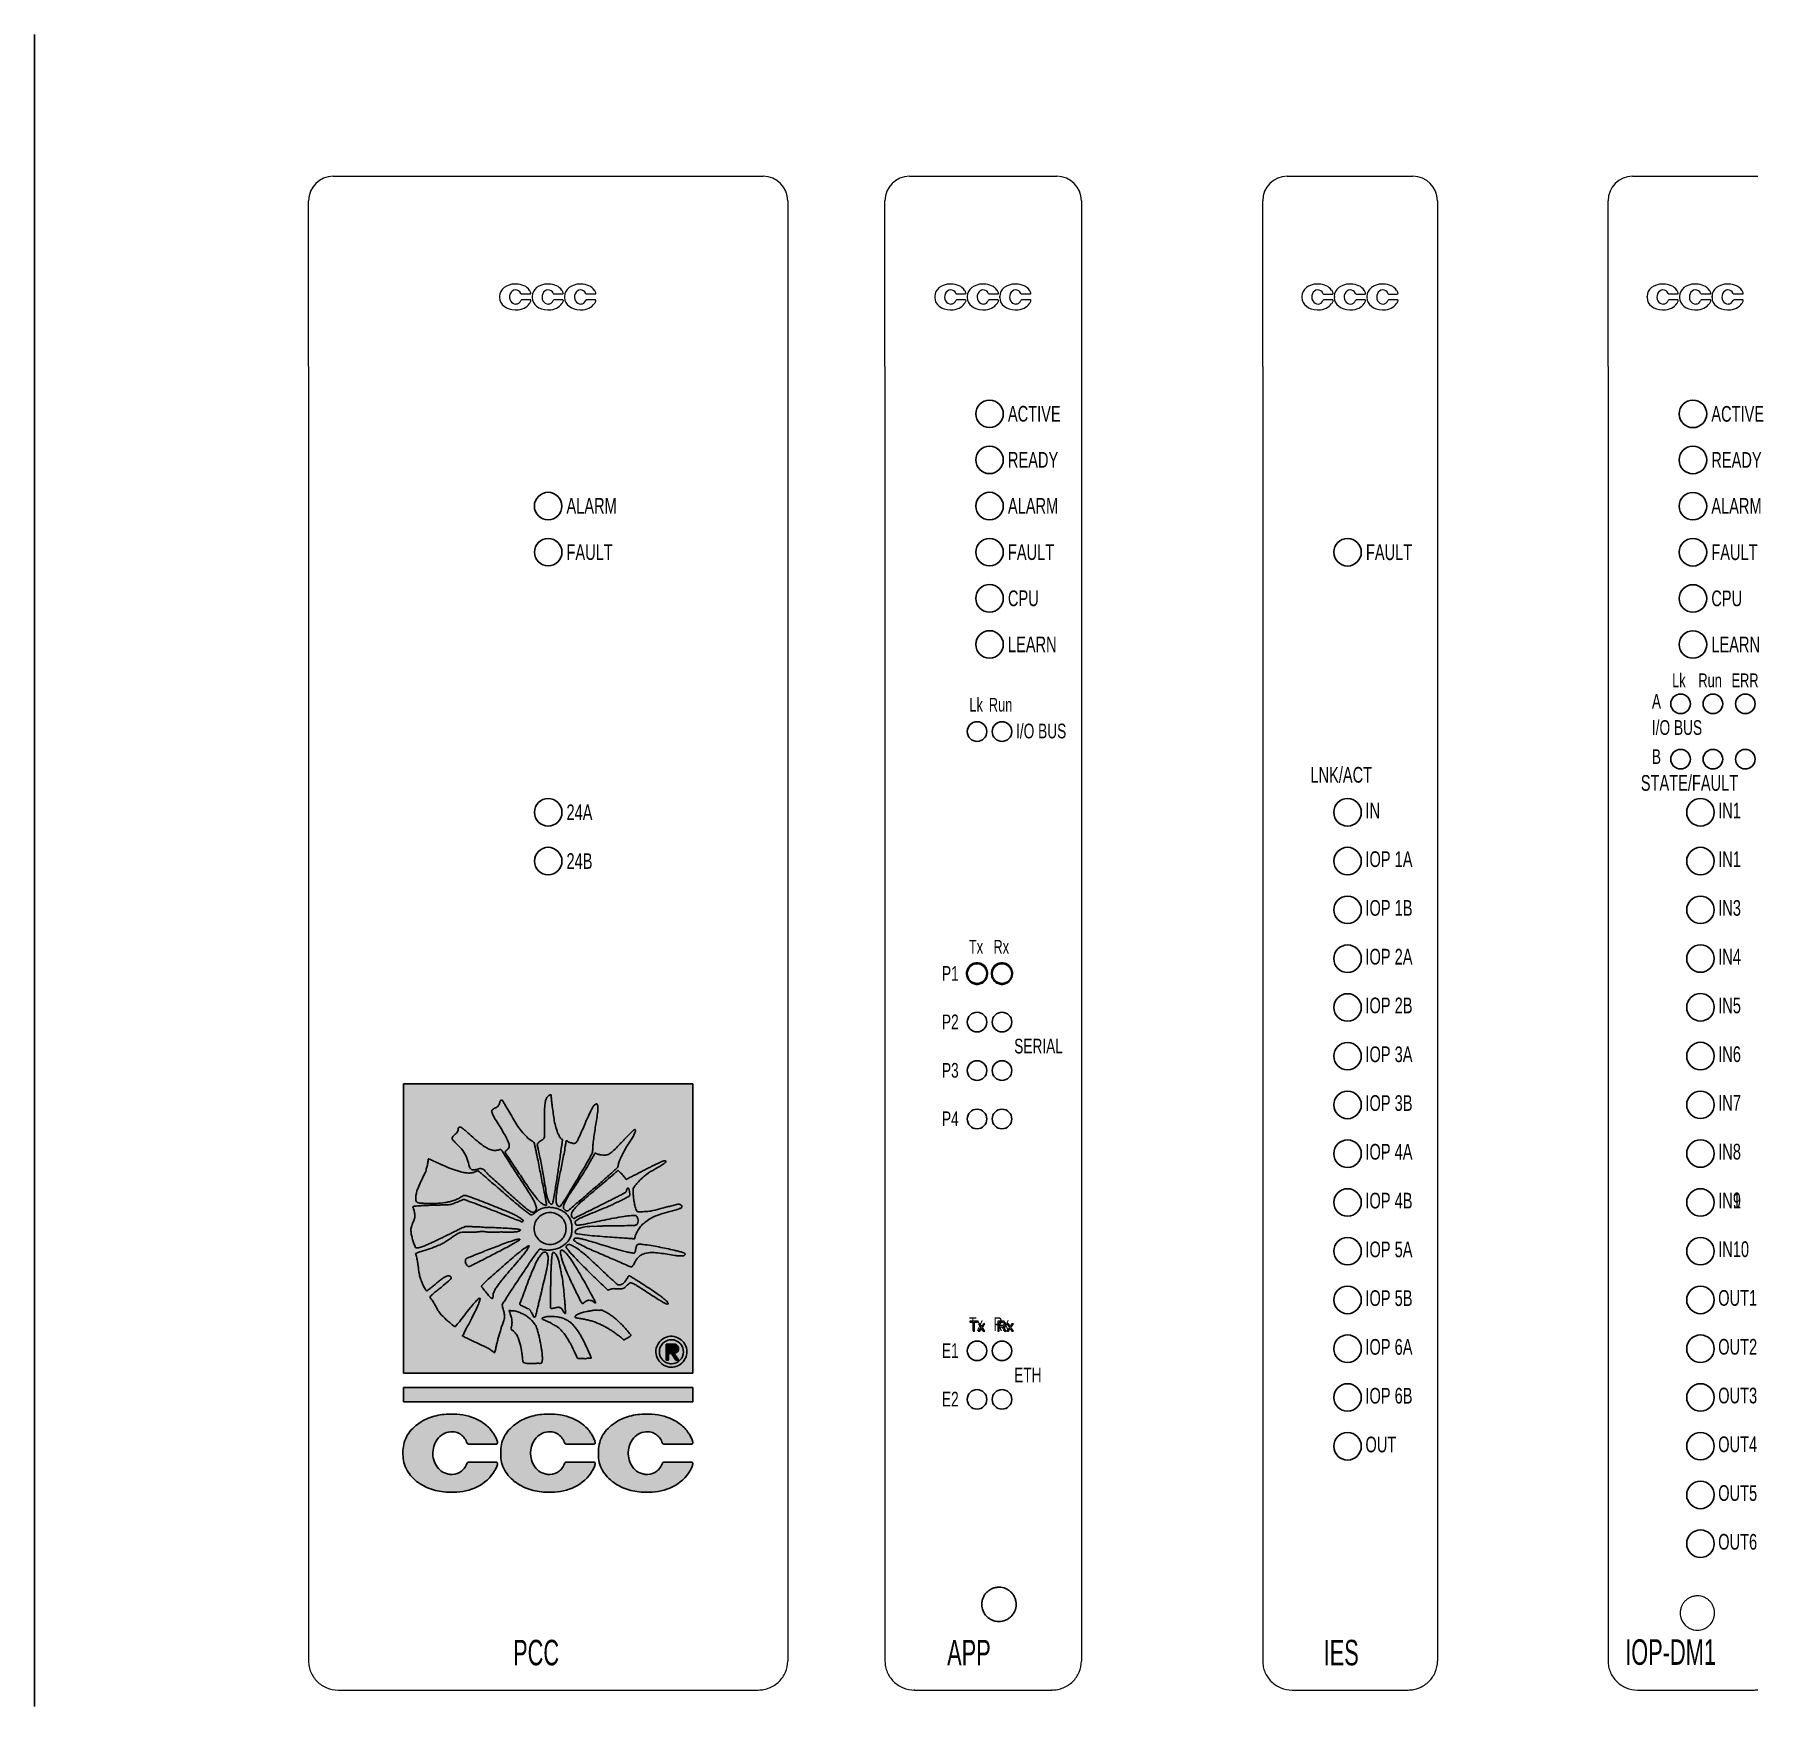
# Paper-space layout 'Layout1' of a CAD drawing. Header units: millimetres. Extents: x 94 to 262, y 20 to 183.
import ezdxf

# ---------------------------------------------------------------- set-up
doc = ezdxf.new("R2010")
doc.units = ezdxf.units.MM
doc.layers.add('SLD-0', color=179, linetype='Continuous')
doc.styles.add('SLDTEXTSTYLE0', font='TXT', dxfattribs={"width": 0.695402})
doc.styles.add('SLDTEXTSTYLE1', font='TXT', dxfattribs={"width": 0.638186})

psp = doc.layouts.get("Layout1")

# ---------------------------------------------------------------- texts
at = {"layer": 'SLD-0', "attachment_point": 1}
for s, insert, char_height, style in [('ACTIVE', (188.54, 147.08), 1.53, 'SLDTEXTSTYLE0'), ('ACTIVE', (257.07, 147.07), 1.53, 'SLDTEXTSTYLE0'), ('READY', (188.54, 142.59), 1.53, 'SLDTEXTSTYLE0'), ('READY', (257.07, 142.58), 1.53, 'SLDTEXTSTYLE0'), ('ALARM', (145.53, 138.11), 1.53, 'SLDTEXTSTYLE0'), ('ALARM', (188.54, 138.11), 1.53, 'SLDTEXTSTYLE0'), ('ALARM', (257.07, 138.1), 1.53, 'SLDTEXTSTYLE0'), ('FAULT', (145.53, 133.6), 1.53, 'SLDTEXTSTYLE0'), ('FAULT', (188.54, 133.6), 1.53, 'SLDTEXTSTYLE0'), ('FAULT', (223.42, 133.59), 1.53, 'SLDTEXTSTYLE0'), ('FAULT', (257.07, 133.59), 1.53, 'SLDTEXTSTYLE0'), ('CPU', (188.54, 129.1), 1.53, 'SLDTEXTSTYLE0'), ('CPU', (257.07, 129.09), 1.53, 'SLDTEXTSTYLE0'), ('LEARN', (188.54, 124.61), 1.53, 'SLDTEXTSTYLE0'), ('LEARN', (257.07, 124.6), 1.53, 'SLDTEXTSTYLE0'), ('Lk', (253.25, 121.01), 1.339, 'SLDTEXTSTYLE0'), ('Run', (255.81, 121.01), 1.339, 'SLDTEXTSTYLE0'), ('ERR', (259.04, 121.01), 1.339, 'SLDTEXTSTYLE0'), ('Lk', (184.79, 118.63), 1.339, 'SLDTEXTSTYLE0'), ('Run', (186.68, 118.63), 1.339, 'SLDTEXTSTYLE0'), ('A', (251.28, 119.01), 1.43, 'SLDTEXTSTYLE0'), ('I/O BUS', (251.28, 116.46), 1.434, 'SLDTEXTSTYLE0'), ('I/O BUS', (189.33, 116.12), 1.434, 'SLDTEXTSTYLE0'), ('B', (251.28, 113.62), 1.43, 'SLDTEXTSTYLE0'), ('LNK/ACT', (218.01, 111.9), 1.53, 'SLDTEXTSTYLE0'), ('STATE/FAULT', (250.2, 111.11), 1.5301, 'SLDTEXTSTYLE0'), ('24A', (145.53, 108.25), 1.53, 'SLDTEXTSTYLE0'), ('IN', (223.37, 108.43), 1.53, 'SLDTEXTSTYLE0'), ('IN1', (257.74, 108.43), 1.53, 'SLDTEXTSTYLE0'), ('24B', (145.53, 103.5), 1.53, 'SLDTEXTSTYLE0'), ('IOP 1A', (223.37, 103.68), 1.53, 'SLDTEXTSTYLE0'), ('IN1', (257.74, 103.68), 1.53, 'SLDTEXTSTYLE0'), ('IOP 1B', (223.37, 98.93), 1.53, 'SLDTEXTSTYLE0'), ('IN3', (257.74, 98.93), 1.53, 'SLDTEXTSTYLE0'), ('Tx', (184.74, 95.05), 1.339, 'SLDTEXTSTYLE0'), ('Rx', (187.13, 95.05), 1.339, 'SLDTEXTSTYLE0'), ('IOP 2A', (223.37, 94.18), 1.53, 'SLDTEXTSTYLE0'), ('IN4', (257.74, 94.18), 1.53, 'SLDTEXTSTYLE0'), ('P1', (182.11, 92.5), 1.434, 'SLDTEXTSTYLE0'), ('IOP 2B', (223.37, 89.43), 1.53, 'SLDTEXTSTYLE0'), ('IN5', (257.74, 89.43), 1.53, 'SLDTEXTSTYLE0'), ('P2', (182.11, 87.78), 1.434, 'SLDTEXTSTYLE0'), ('SERIAL', (189.15, 85.42), 1.434, 'SLDTEXTSTYLE0'), ('IOP 3A', (223.37, 84.67), 1.53, 'SLDTEXTSTYLE0'), ('IN6', (257.74, 84.68), 1.53, 'SLDTEXTSTYLE0'), ('P3', (182.11, 83.06), 1.434, 'SLDTEXTSTYLE0'), ('IOP 3B', (223.37, 79.92), 1.53, 'SLDTEXTSTYLE0'), ('IN7', (257.74, 79.93), 1.53, 'SLDTEXTSTYLE0'), ('P4', (182.11, 78.34), 1.434, 'SLDTEXTSTYLE0'), ('IOP 4A', (223.37, 75.17), 1.53, 'SLDTEXTSTYLE0'), ('IN8', (257.74, 75.18), 1.53, 'SLDTEXTSTYLE0'), ('IOP 4B', (223.37, 70.41), 1.53, 'SLDTEXTSTYLE0'), ('IN9', (257.74, 70.43), 1.53, 'SLDTEXTSTYLE0'), ('IN1', (257.74, 70.43), 1.53, 'SLDTEXTSTYLE0'), ('IN10', (257.74, 65.68), 1.53, 'SLDTEXTSTYLE0'), ('IOP 5A', (223.37, 65.66), 1.53, 'SLDTEXTSTYLE0'), ('IOP 5B', (223.37, 60.91), 1.53, 'SLDTEXTSTYLE0'), ('OUT1', (257.74, 60.93), 1.53, 'SLDTEXTSTYLE0'), ('Tx', (184.74, 58.29), 1.339, 'SLDTEXTSTYLE0'), ('Rx', (187.13, 58.29), 1.339, 'SLDTEXTSTYLE0'), ('E1', (182.11, 55.74), 1.434, 'SLDTEXTSTYLE0'), ('IOP 6A', (223.37, 56.16), 1.53, 'SLDTEXTSTYLE0'), ('OUT2', (257.74, 56.17), 1.53, 'SLDTEXTSTYLE0'), ('ETH', (189.15, 53.38), 1.434, 'SLDTEXTSTYLE0'), ('E2', (182.11, 51.02), 1.434, 'SLDTEXTSTYLE0'), ('IOP 6B', (223.37, 51.4), 1.53, 'SLDTEXTSTYLE0'), ('OUT3', (257.74, 51.42), 1.53, 'SLDTEXTSTYLE0'), ('OUT', (223.37, 46.65), 1.53, 'SLDTEXTSTYLE0'), ('OUT4', (257.74, 46.67), 1.53, 'SLDTEXTSTYLE0'), ('OUT5', (257.74, 41.92), 1.53, 'SLDTEXTSTYLE0'), ('OUT6', (257.74, 37.17), 1.53, 'SLDTEXTSTYLE0'), ('PCC', (140.33, 26.85), 2.486, 'SLDTEXTSTYLE1'), ('APP', (182.62, 26.85), 2.486, 'SLDTEXTSTYLE1'), ('IES', (219.3, 26.85), 2.486, 'SLDTEXTSTYLE1'), ('IOP-DM1', (248.68, 26.9), 2.486, 'SLDTEXTSTYLE1')]:
    psp.add_mtext(s, dxfattribs=dict(at, insert=insert, char_height=char_height, style=style))

# ---------------------------------------------------------------- hatches: boundary and pattern name
at = {"linetype": 'Continuous'}
for points in [[(129.65, 52.82), (157.84, 52.82), (157.84, 81.01), (129.65, 81.01)], [(129.65, 50.05), (157.84, 50.05), (157.84, 51.44), (129.65, 51.44)]]:
    psp.add_hatch(color=7, dxfattribs=at).paths.add_polyline_path(points, flags=0)
h = psp.add_hatch(color=7, dxfattribs=at)
edge = h.paths.add_edge_path(flags=0)
edge.add_spline(control_points=[(138.41, 77.91), (138.53, 77.7), (138.65, 77.49), (138.9, 77.08), (139.03, 76.87), (139.28, 76.46), (139.41, 76.25), (139.64, 75.83), (139.76, 75.61), (139.89, 75.27), (139.93, 75.16), (139.96, 74.98), (139.96, 74.92), (139.93, 74.8), (139.89, 74.75), (139.77, 74.61), (139.67, 74.54), (139.58, 74.44), (139.57, 74.42), (139.56, 74.39), (139.56, 74.38), (139.57, 74.33), (139.58, 74.3), (139.62, 74.22), (139.66, 74.17), (139.83, 73.91), (139.97, 73.71), (140.25, 73.3), (140.38, 73.09), (140.65, 72.67), (140.79, 72.47), (141.07, 72.06), (141.21, 71.85), (141.48, 71.44), (141.62, 71.23), (141.89, 70.82), (142.04, 70.62), (142.34, 70.23), (142.49, 70.03), (142.73, 69.74), (142.81, 69.65), (142.99, 69.48), (143.08, 69.4), (143.24, 69.29), (143.3, 69.26), (143.39, 69.23), (143.42, 69.22), (143.48, 69.21), (143.51, 69.21), (143.56, 69.21), (143.58, 69.22), (143.6, 69.24), (143.6, 69.26), (143.6, 69.3), (143.59, 69.33), (143.56, 69.42), (143.55, 69.48), (143.52, 69.67), (143.5, 69.79), (143.46, 70.04), (143.44, 70.16), (143.41, 70.28)], knot_values=[0, 0, 0, 0, 0.0625, 0.0625, 0.125, 0.125, 0.1875, 0.1875, 0.25, 0.25, 0.28125, 0.28125, 0.296875, 0.296875, 0.3125, 0.3125, 0.34375, 0.34375, 0.347656, 0.347656, 0.351563, 0.351563, 0.359375, 0.359375, 0.375, 0.375, 0.4375, 0.4375, 0.5, 0.5, 0.5625, 0.5625, 0.625, 0.625, 0.6875, 0.6875, 0.75, 0.75, 0.8125, 0.8125, 0.84375, 0.84375, 0.875, 0.875, 0.890625, 0.890625, 0.898438, 0.898438, 0.90625, 0.90625, 0.910156, 0.910156, 0.914063, 0.914063, 0.921875, 0.921875, 0.9375, 0.9375, 0.96875, 0.96875, 1, 1, 1, 1], weights=[1, 1, 1, 1, 1, 1, 1, 1, 1, 1, 1, 1, 1, 1, 1, 1, 1, 1, 1, 1, 1, 1, 1, 1, 1, 1, 1, 1, 1, 1, 1, 1, 1, 1, 1, 1, 1, 1, 1, 1, 1, 1, 1, 1, 1, 1, 1, 1, 1, 1, 1, 1, 1, 1, 1, 1, 1, 1, 1, 1, 1, 1], degree=3, periodic=0)
edge.add_spline(control_points=[(143.41, 70.28), (143.31, 70.79), (143.2, 71.29), (143, 72.31), (142.89, 72.82), (142.75, 73.58), (142.69, 73.83), (142.61, 74.21), (142.59, 74.34), (142.54, 74.59), (142.51, 74.72), (142.47, 74.91), (142.45, 74.97), (142.43, 75.1), (142.43, 75.16), (142.39, 75.29), (142.34, 75.33), (142.23, 75.41), (142.18, 75.44), (141.9, 75.62), (141.71, 75.8), (141.17, 76.35), (140.86, 76.76), (140.45, 77.41), (140.32, 77.64), (140.06, 78.08), (139.94, 78.3), (139.75, 78.64), (139.68, 78.75), (139.55, 78.97), (139.49, 79.09), (139.38, 79.25), (139.35, 79.3), (139.3, 79.38), (139.27, 79.41), (139.22, 79.45), (139.19, 79.46), (139.13, 79.44), (139.11, 79.41), (139.08, 79.35), (139.06, 79.33), (139.04, 79.27), (139.03, 79.24), (139.02, 79.17), (139.02, 79.14), (139, 79.05), (138.96, 78.99), (138.88, 78.88), (138.84, 78.83), (138.68, 78.71), (138.55, 78.66), (138.41, 78.57), (138.38, 78.55), (138.32, 78.52), (138.29, 78.5), (138.25, 78.45), (138.25, 78.41), (138.25, 78.35), (138.25, 78.31), (138.28, 78.22), (138.31, 78.16), (138.35, 78.03), (138.38, 77.97), (138.41, 77.91)], knot_values=[0, 0, 0, 0, 0.125, 0.125, 0.25, 0.25, 0.3125, 0.3125, 0.34375, 0.34375, 0.375, 0.375, 0.390625, 0.390625, 0.40625, 0.40625, 0.421875, 0.421875, 0.4375, 0.4375, 0.5, 0.5, 0.625, 0.625, 0.6875, 0.6875, 0.75, 0.75, 0.78125, 0.78125, 0.8125, 0.8125, 0.828125, 0.828125, 0.835937, 0.835937, 0.84375, 0.84375, 0.851562, 0.851562, 0.859375, 0.859375, 0.867187, 0.867187, 0.875, 0.875, 0.890625, 0.890625, 0.90625, 0.90625, 0.9375, 0.9375, 0.945312, 0.945312, 0.953125, 0.953125, 0.960937, 0.960937, 0.96875, 0.96875, 0.984375, 0.984375, 1, 1, 1, 1], weights=[1, 1, 1, 1, 1, 1, 1, 1, 1, 1, 1, 1, 1, 1, 1, 1, 1, 1, 1, 1, 1, 1, 1, 1, 1, 1, 1, 1, 1, 1, 1, 1, 1, 1, 1, 1, 1, 1, 1, 1, 1, 1, 1, 1, 1, 1, 1, 1, 1, 1, 1, 1, 1, 1, 1, 1, 1, 1, 1, 1, 1, 1, 1, 1], degree=3, periodic=0)
h = psp.add_hatch(color=7, dxfattribs=at)
edge = h.paths.add_edge_path(flags=0)
edge.add_spline(control_points=[(143.44, 79.13), (143.42, 78.9), (143.39, 78.67), (143.38, 78.21), (143.39, 77.98), (143.39, 77.52), (143.39, 77.29), (143.39, 76.83), (143.37, 76.6), (143.38, 76.26), (143.39, 76.14), (143.39, 75.97), (143.38, 75.91), (143.37, 75.8), (143.35, 75.74), (143.25, 75.59), (143.13, 75.54), (142.93, 75.42), (142.83, 75.34), (142.72, 75.2), (142.69, 75.14), (142.68, 75.02), (142.7, 74.96), (142.75, 74.79), (142.78, 74.67), (142.85, 74.31), (142.9, 74.07), (143, 73.6), (143.05, 73.36), (143.14, 72.88), (143.18, 72.64), (143.26, 72.16), (143.31, 71.92), (143.37, 71.56), (143.38, 71.44), (143.42, 71.2), (143.45, 71.08), (143.52, 70.72), (143.54, 70.48), (143.61, 70.13), (143.64, 70.01), (143.71, 69.77), (143.75, 69.66), (143.83, 69.49), (143.86, 69.44), (143.95, 69.35), (144, 69.31), (144.09, 69.29), (144.12, 69.3), (144.16, 69.35), (144.18, 69.38), (144.2, 69.46), (144.21, 69.53), (144.26, 69.83), (144.32, 70.07), (144.36, 70.31)], knot_values=[0, 0, 0, 0, 0.0625, 0.0625, 0.125, 0.125, 0.1875, 0.1875, 0.25, 0.25, 0.28125, 0.28125, 0.296875, 0.296875, 0.3125, 0.3125, 0.34375, 0.34375, 0.375, 0.375, 0.390625, 0.390625, 0.40625, 0.40625, 0.4375, 0.4375, 0.5, 0.5, 0.5625, 0.5625, 0.625, 0.625, 0.6875, 0.6875, 0.71875, 0.71875, 0.75, 0.75, 0.8125, 0.8125, 0.84375, 0.84375, 0.875, 0.875, 0.890625, 0.890625, 0.90625, 0.90625, 0.914062, 0.914062, 0.921875, 0.921875, 0.9375, 0.9375, 1, 1, 1, 1], weights=[1, 1, 1, 1, 1, 1, 1, 1, 1, 1, 1, 1, 1, 1, 1, 1, 1, 1, 1, 1, 1, 1, 1, 1, 1, 1, 1, 1, 1, 1, 1, 1, 1, 1, 1, 1, 1, 1, 1, 1, 1, 1, 1, 1, 1, 1, 1, 1, 1, 1, 1, 1, 1, 1, 1, 1], degree=3, periodic=0)
edge.add_spline(control_points=[(144.36, 70.31), (144.41, 70.54), (144.44, 70.76), (144.51, 71.21), (144.55, 71.44), (144.65, 72.12), (144.72, 72.57), (144.85, 73.47), (144.91, 73.93), (145, 74.6), (145.04, 74.83), (145.09, 75.17), (145.11, 75.28), (145.12, 75.42), (145.13, 75.45), (145.14, 75.51), (145.14, 75.54), (145.14, 75.58), (145.14, 75.59), (145.12, 75.62), (145.11, 75.62), (145.07, 75.64), (145.05, 75.65), (144.98, 75.7), (144.94, 75.75), (144.88, 75.85), (144.84, 75.9), (144.76, 76.05), (144.71, 76.16), (144.59, 76.48), (144.52, 76.71), (144.4, 77.15), (144.35, 77.38), (144.28, 77.84), (144.25, 78.07), (144.19, 78.53), (144.15, 78.76), (144.11, 79.1), (144.1, 79.22), (144.07, 79.45), (144.06, 79.57), (144.05, 79.74), (144.04, 79.8), (144.03, 79.88), (144.04, 79.91), (144.03, 79.96), (144.02, 79.96), (143.99, 79.96), (143.97, 79.96), (143.9, 79.94), (143.85, 79.93), (143.75, 79.86), (143.71, 79.82), (143.6, 79.68), (143.56, 79.57), (143.48, 79.36), (143.46, 79.25), (143.44, 79.13)], knot_values=[0, 0, 0, 0, 0.0625, 0.0625, 0.125, 0.125, 0.25, 0.25, 0.375, 0.375, 0.4375, 0.4375, 0.46875, 0.46875, 0.476562, 0.476562, 0.484375, 0.484375, 0.488281, 0.488281, 0.492187, 0.492187, 0.5, 0.5, 0.515625, 0.515625, 0.53125, 0.53125, 0.5625, 0.5625, 0.625, 0.625, 0.6875, 0.6875, 0.75, 0.75, 0.8125, 0.8125, 0.84375, 0.84375, 0.875, 0.875, 0.890625, 0.890625, 0.898437, 0.898437, 0.902344, 0.902344, 0.90625, 0.90625, 0.921875, 0.921875, 0.9375, 0.9375, 0.96875, 0.96875, 1, 1, 1, 1], weights=[1, 1, 1, 1, 1, 1, 1, 1, 1, 1, 1, 1, 1, 1, 1, 1, 1, 1, 1, 1, 1, 1, 1, 1, 1, 1, 1, 1, 1, 1, 1, 1, 1, 1, 1, 1, 1, 1, 1, 1, 1, 1, 1, 1, 1, 1, 1, 1, 1, 1, 1, 1, 1, 1, 1, 1, 1, 1], degree=3, periodic=0)
h = psp.add_hatch(color=7, dxfattribs=at)
edge = h.paths.add_edge_path(flags=0)
edge.add_spline(control_points=[(147.79, 73.81), (147.85, 73.92), (147.9, 74.02), (147.99, 74.18), (148.02, 74.23), (148.06, 74.34), (148.07, 74.4), (148.08, 74.51), (148.08, 74.57), (148.09, 74.69), (148.09, 74.87), (148.11, 75.05), (148.15, 75.4), (148.17, 75.64), (148.23, 76.11), (148.27, 76.34), (148.39, 77.05), (148.47, 77.52), (148.56, 78.22), (148.6, 78.46), (148.59, 78.76), (148.59, 78.81), (148.57, 78.93), (148.55, 79), (148.49, 79.06), (148.46, 79.07), (148.4, 79.06), (148.37, 79.04), (148.29, 79), (148.25, 78.96), (148.17, 78.87), (148.14, 78.82), (148.08, 78.72), (148.05, 78.67), (147.96, 78.51), (147.91, 78.41), (147.75, 78.09), (147.66, 77.88), (147.47, 77.45), (147.38, 77.23), (147.2, 76.79), (147.09, 76.58), (146.94, 76.26), (146.9, 76.15), (146.81, 75.94), (146.76, 75.83), (146.66, 75.61), (146.61, 75.51), (146.52, 75.35), (146.49, 75.3), (146.4, 75.23), (146.34, 75.22), (146.16, 75.22), (146.04, 75.25), (145.82, 75.33), (145.72, 75.37), (145.59, 75.45), (145.57, 75.47), (145.53, 75.49), (145.51, 75.49), (145.49, 75.47), (145.49, 75.46), (145.48, 75.39), (145.48, 75.33), (145.46, 75.16), (145.43, 75.04), (145.41, 74.93)], knot_values=[0, 0, 0, 0, 0.03125, 0.03125, 0.046875, 0.046875, 0.0625, 0.0625, 0.078125, 0.078125, 0.09375, 0.125, 0.125, 0.1875, 0.1875, 0.25, 0.25, 0.375, 0.375, 0.4375, 0.4375, 0.453125, 0.453125, 0.46875, 0.46875, 0.476563, 0.476563, 0.484375, 0.484375, 0.5, 0.5, 0.515625, 0.515625, 0.53125, 0.53125, 0.5625, 0.5625, 0.625, 0.625, 0.6875, 0.6875, 0.75, 0.75, 0.78125, 0.78125, 0.8125, 0.8125, 0.84375, 0.84375, 0.859375, 0.859375, 0.875, 0.875, 0.90625, 0.90625, 0.9375, 0.9375, 0.945313, 0.945313, 0.949219, 0.949219, 0.953125, 0.953125, 0.96875, 0.96875, 1, 1, 1, 1], weights=[1, 1, 1, 1, 1, 1, 1, 1, 1, 1, 1, 1, 1, 1, 1, 1, 1, 1, 1, 1, 1, 1, 1, 1, 1, 1, 1, 1, 1, 1, 1, 1, 1, 1, 1, 1, 1, 1, 1, 1, 1, 1, 1, 1, 1, 1, 1, 1, 1, 1, 1, 1, 1, 1, 1, 1, 1, 1, 1, 1, 1, 1, 1, 1, 1, 1, 1], degree=3, periodic=0)
edge.add_spline(control_points=[(145.41, 74.93), (145.38, 74.69), (145.34, 74.45), (145.24, 73.97), (145.19, 73.74), (145.1, 73.26), (145.05, 73.02), (144.96, 72.55), (144.9, 72.31), (144.82, 71.83), (144.77, 71.59), (144.68, 71.12), (144.64, 70.88), (144.57, 70.4), (144.53, 70.16), (144.51, 69.8), (144.51, 69.67), (144.53, 69.49), (144.54, 69.43), (144.57, 69.32), (144.59, 69.26), (144.66, 69.16), (144.71, 69.12), (144.79, 69.08), (144.82, 69.07), (144.88, 69.08), (144.91, 69.09), (144.98, 69.15), (145.01, 69.21), (145.08, 69.31), (145.11, 69.36), (145.22, 69.51), (145.29, 69.61), (145.43, 69.81), (145.49, 69.91), (145.68, 70.23), (145.81, 70.44), (146.06, 70.86), (146.19, 71.06), (146.56, 71.7), (146.81, 72.12), (147.19, 72.75), (147.31, 72.96), (147.55, 73.39), (147.68, 73.6), (147.79, 73.81)], knot_values=[0, 0, 0, 0, 0.0625, 0.0625, 0.125, 0.125, 0.1875, 0.1875, 0.25, 0.25, 0.3125, 0.3125, 0.375, 0.375, 0.4375, 0.4375, 0.46875, 0.46875, 0.484375, 0.484375, 0.5, 0.5, 0.515625, 0.515625, 0.523438, 0.523438, 0.53125, 0.53125, 0.546875, 0.546875, 0.5625, 0.5625, 0.59375, 0.59375, 0.625, 0.625, 0.6875, 0.6875, 0.75, 0.75, 0.875, 0.875, 0.9375, 0.9375, 1, 1, 1, 1], weights=[1, 1, 1, 1, 1, 1, 1, 1, 1, 1, 1, 1, 1, 1, 1, 1, 1, 1, 1, 1, 1, 1, 1, 1, 1, 1, 1, 1, 1, 1, 1, 1, 1, 1, 1, 1, 1, 1, 1, 1, 1, 1, 1, 1, 1, 1], degree=3, periodic=0)
h = psp.add_hatch(color=7, dxfattribs=at)
edge = h.paths.add_edge_path(flags=0)
edge.add_spline(control_points=[(134.92, 75.09), (135.1, 74.91), (135.28, 74.73), (135.58, 74.33), (135.71, 74.11), (135.89, 73.63), (135.95, 73.38), (136.04, 73.07), (136.06, 73.01), (136.1, 72.89), (136.13, 72.82), (136.2, 72.72), (136.26, 72.68), (136.38, 72.64), (136.45, 72.64), (136.58, 72.65), (136.64, 72.65), (136.77, 72.68), (136.83, 72.7), (137.02, 72.76), (137.16, 72.79), (137.35, 72.74), (137.41, 72.71), (137.51, 72.63), (137.56, 72.58), (137.64, 72.48), (137.68, 72.43), (137.77, 72.33), (137.82, 72.28), (138.06, 72.06), (138.25, 71.88), (138.64, 71.52), (138.83, 71.35), (139.23, 71), (139.42, 70.82), (139.81, 70.46), (140, 70.29), (140.39, 69.93), (140.59, 69.76), (140.98, 69.41), (141.17, 69.23), (141.57, 68.89), (141.78, 68.73), (142.07, 68.57), (142.13, 68.54), (142.26, 68.51), (142.33, 68.5), (142.42, 68.54), (142.44, 68.56), (142.49, 68.61), (142.51, 68.64), (142.56, 68.72), (142.59, 68.78), (142.61, 68.91), (142.6, 68.98), (142.57, 69.11), (142.55, 69.17), (142.48, 69.35), (142.43, 69.47), (142.31, 69.71), (142.25, 69.82), (142.12, 70.05), (142.05, 70.16), (141.98, 70.27)], knot_values=[0, 0, 0, 0, 0.0625, 0.0625, 0.125, 0.125, 0.1875, 0.1875, 0.203125, 0.203125, 0.21875, 0.21875, 0.234375, 0.234375, 0.25, 0.25, 0.265625, 0.265625, 0.28125, 0.28125, 0.3125, 0.3125, 0.328125, 0.328125, 0.34375, 0.34375, 0.359375, 0.359375, 0.375, 0.375, 0.4375, 0.4375, 0.5, 0.5, 0.5625, 0.5625, 0.625, 0.625, 0.6875, 0.6875, 0.75, 0.75, 0.8125, 0.8125, 0.828125, 0.828125, 0.84375, 0.84375, 0.851563, 0.851563, 0.859375, 0.859375, 0.875, 0.875, 0.890625, 0.890625, 0.90625, 0.90625, 0.9375, 0.9375, 0.96875, 0.96875, 1, 1, 1, 1], weights=[1, 1, 1, 1, 1, 1, 1, 1, 1, 1, 1, 1, 1, 1, 1, 1, 1, 1, 1, 1, 1, 1, 1, 1, 1, 1, 1, 1, 1, 1, 1, 1, 1, 1, 1, 1, 1, 1, 1, 1, 1, 1, 1, 1, 1, 1, 1, 1, 1, 1, 1, 1, 1, 1, 1, 1, 1, 1, 1, 1, 1, 1, 1, 1], degree=3, periodic=0)
edge.add_spline(control_points=[(141.98, 70.27), (141.84, 70.49), (141.71, 70.7), (141.43, 71.12), (141.3, 71.34), (141.02, 71.76), (140.87, 71.97), (140.6, 72.39), (140.46, 72.6), (140.05, 73.24), (139.77, 73.66), (139.43, 74.2), (139.37, 74.31), (139.27, 74.47), (139.23, 74.52), (139.17, 74.59), (139.15, 74.62), (139.09, 74.65), (139.06, 74.64), (139, 74.61), (138.97, 74.6), (138.91, 74.58), (138.88, 74.57), (138.79, 74.55), (138.72, 74.54), (138.53, 74.53), (138.4, 74.54), (138.15, 74.6), (138.03, 74.65), (137.8, 74.76), (137.69, 74.82), (137.37, 75.03), (137.17, 75.18), (136.77, 75.5), (136.58, 75.66), (136.2, 76), (136.01, 76.17), (135.73, 76.42), (135.63, 76.51), (135.48, 76.62), (135.43, 76.66), (135.33, 76.74), (135.28, 76.78), (135.15, 76.81), (135.09, 76.79), (135.01, 76.74), (134.98, 76.72), (134.96, 76.65), (134.97, 76.62), (134.97, 76.53), (134.96, 76.46), (134.91, 76.34), (134.88, 76.29), (134.75, 76.15), (134.64, 76.08), (134.5, 75.95), (134.45, 75.9), (134.4, 75.78), (134.39, 75.72), (134.41, 75.62), (134.42, 75.59), (134.46, 75.54), (134.48, 75.52), (134.55, 75.45), (134.6, 75.4), (134.73, 75.27), (134.83, 75.18), (134.92, 75.09)], knot_values=[0, 0, 0, 0, 0.0625, 0.0625, 0.125, 0.125, 0.1875, 0.1875, 0.25, 0.25, 0.375, 0.375, 0.40625, 0.40625, 0.421875, 0.421875, 0.429687, 0.429687, 0.4375, 0.4375, 0.445312, 0.445312, 0.453125, 0.453125, 0.46875, 0.46875, 0.5, 0.5, 0.53125, 0.53125, 0.5625, 0.5625, 0.625, 0.625, 0.6875, 0.6875, 0.75, 0.75, 0.78125, 0.78125, 0.796875, 0.796875, 0.8125, 0.8125, 0.828125, 0.828125, 0.835937, 0.835937, 0.84375, 0.84375, 0.859375, 0.859375, 0.875, 0.875, 0.90625, 0.90625, 0.921875, 0.921875, 0.9375, 0.9375, 0.945312, 0.945312, 0.953125, 0.953125, 0.96875, 0.96875, 1, 1, 1, 1], weights=[1, 1, 1, 1, 1, 1, 1, 1, 1, 1, 1, 1, 1, 1, 1, 1, 1, 1, 1, 1, 1, 1, 1, 1, 1, 1, 1, 1, 1, 1, 1, 1, 1, 1, 1, 1, 1, 1, 1, 1, 1, 1, 1, 1, 1, 1, 1, 1, 1, 1, 1, 1, 1, 1, 1, 1, 1, 1, 1, 1, 1, 1, 1, 1, 1, 1, 1, 1], degree=3, periodic=0)
h = psp.add_hatch(color=179, dxfattribs=at)
edge = h.paths.add_edge_path(flags=0)
edge.add_spline(control_points=[(145.82, 68.78), (146, 68.93), (146.18, 69.08), (146.53, 69.39), (146.71, 69.54), (147.24, 69.99), (147.59, 70.3), (148.12, 70.76), (148.3, 70.91), (148.65, 71.22), (148.82, 71.37), (149.17, 71.68), (149.35, 71.83), (149.7, 72.14), (149.88, 72.29), (150.13, 72.53), (150.21, 72.62), (150.34, 72.73), (150.39, 72.76), (150.48, 72.84), (150.52, 72.88), (150.57, 72.99), (150.57, 73.05), (150.58, 73.16), (150.59, 73.22), (150.64, 73.39), (150.68, 73.5), (150.77, 73.71), (150.82, 73.82), (150.92, 74.03), (150.97, 74.13), (151.13, 74.44), (151.24, 74.65), (151.6, 75.24), (151.88, 75.62), (152.15, 76.14), (152.19, 76.25), (152.24, 76.39), (152.25, 76.41), (152.26, 76.47), (152.25, 76.5), (152.23, 76.54), (152.22, 76.55), (152.2, 76.57), (152.18, 76.58), (152.14, 76.57), (152.11, 76.55), (152.05, 76.49), (152.01, 76.45), (151.91, 76.37), (151.87, 76.33), (151.75, 76.2), (151.66, 76.12), (151.58, 76.03)], knot_values=[0, 0, 0, 0, 0.0625, 0.0625, 0.125, 0.125, 0.25, 0.25, 0.3125, 0.3125, 0.375, 0.375, 0.4375, 0.4375, 0.5, 0.5, 0.53125, 0.53125, 0.546875, 0.546875, 0.5625, 0.5625, 0.578125, 0.578125, 0.59375, 0.59375, 0.625, 0.625, 0.65625, 0.65625, 0.6875, 0.6875, 0.75, 0.75, 0.875, 0.875, 0.90625, 0.90625, 0.914063, 0.914063, 0.921875, 0.921875, 0.925781, 0.925781, 0.929688, 0.929688, 0.9375, 0.9375, 0.953125, 0.953125, 0.96875, 0.96875, 1, 1, 1, 1], weights=[1, 1, 1, 1, 1, 1, 1, 1, 1, 1, 1, 1, 1, 1, 1, 1, 1, 1, 1, 1, 1, 1, 1, 1, 1, 1, 1, 1, 1, 1, 1, 1, 1, 1, 1, 1, 1, 1, 1, 1, 1, 1, 1, 1, 1, 1, 1, 1, 1, 1, 1, 1, 1, 1], degree=3, periodic=0)
edge.add_spline(control_points=[(151.58, 76.03), (151.5, 75.95), (151.41, 75.87), (151.3, 75.74), (151.26, 75.7), (151.18, 75.63), (151.14, 75.58), (151.03, 75.45), (150.94, 75.37), (150.78, 75.21), (150.71, 75.12), (150.47, 74.87), (150.31, 74.71), (150.05, 74.48), (149.97, 74.4), (149.79, 74.25), (149.69, 74.19), (149.48, 74.1), (149.36, 74.09), (149.13, 74.08), (149.02, 74.08), (148.79, 74.11), (148.68, 74.14), (148.52, 74.2), (148.47, 74.23), (148.38, 74.25), (148.36, 74.26), (148.3, 74.26), (148.27, 74.24), (148.22, 74.18), (148.2, 74.12), (148.16, 74.01), (148.14, 73.96), (148.05, 73.81), (147.99, 73.72), (147.82, 73.42), (147.71, 73.22), (147.48, 72.82), (147.36, 72.63), (147.12, 72.24), (147, 72.04), (146.75, 71.66), (146.62, 71.47), (146.37, 71.08), (146.25, 70.89), (145.99, 70.51), (145.86, 70.32), (145.62, 69.94), (145.51, 69.74), (145.35, 69.43), (145.3, 69.33), (145.25, 69.16), (145.24, 69.11), (145.23, 68.99), (145.23, 68.93), (145.28, 68.82), (145.32, 68.77), (145.42, 68.7), (145.47, 68.68), (145.56, 68.65), (145.58, 68.63), (145.63, 68.63), (145.64, 68.63), (145.67, 68.64), (145.68, 68.65), (145.71, 68.68), (145.73, 68.71), (145.78, 68.74), (145.8, 68.76), (145.82, 68.78)], knot_values=[0, 0, 0, 0, 0.03125, 0.03125, 0.046875, 0.046875, 0.0625, 0.0625, 0.09375, 0.09375, 0.125, 0.125, 0.1875, 0.1875, 0.21875, 0.21875, 0.25, 0.25, 0.28125, 0.28125, 0.3125, 0.3125, 0.34375, 0.34375, 0.359375, 0.359375, 0.367187, 0.367187, 0.375, 0.375, 0.390625, 0.390625, 0.40625, 0.40625, 0.4375, 0.4375, 0.5, 0.5, 0.5625, 0.5625, 0.625, 0.625, 0.6875, 0.6875, 0.75, 0.75, 0.8125, 0.8125, 0.875, 0.875, 0.90625, 0.90625, 0.921875, 0.921875, 0.9375, 0.9375, 0.953125, 0.953125, 0.96875, 0.96875, 0.976562, 0.976562, 0.980469, 0.980469, 0.984375, 0.984375, 0.992187, 0.992187, 1, 1, 1, 1], weights=[1, 1, 1, 1, 1, 1, 1, 1, 1, 1, 1, 1, 1, 1, 1, 1, 1, 1, 1, 1, 1, 1, 1, 1, 1, 1, 1, 1, 1, 1, 1, 1, 1, 1, 1, 1, 1, 1, 1, 1, 1, 1, 1, 1, 1, 1, 1, 1, 1, 1, 1, 1, 1, 1, 1, 1, 1, 1, 1, 1, 1, 1, 1, 1, 1, 1, 1, 1, 1, 1], degree=3, periodic=0)
h = psp.add_hatch(color=7, dxfattribs=at)
edge = h.paths.add_edge_path(flags=0)
edge.add_spline(control_points=[(132.69, 65.69), (132.83, 65.75), (132.97, 65.82), (133.24, 65.95), (133.37, 66.02), (133.78, 66.22), (134.05, 66.36), (134.46, 66.55), (134.6, 66.62), (134.87, 66.75), (135, 66.82), (135.27, 66.96), (135.42, 67.01), (135.59, 67.09), (135.62, 67.11), (135.69, 67.13), (135.73, 67.14), (135.83, 67.13), (135.9, 67.12), (136.04, 67.11), (136.12, 67.11), (136.26, 67.11), (136.33, 67.11), (136.54, 67.08), (136.68, 67.09), (136.96, 67.09), (137.1, 67.09), (137.38, 67.06), (137.53, 67.04), (137.81, 67.02), (137.95, 67.02), (138.23, 67.03), (138.37, 67.03), (138.8, 67), (139.08, 66.99), (139.64, 66.96), (139.92, 66.94), (140.35, 66.91), (140.49, 66.9), (140.7, 66.88), (140.77, 66.87), (140.87, 66.85), (140.91, 66.84), (140.96, 66.83), (140.98, 66.83), (141.01, 66.82), (141.03, 66.81), (141.04, 66.78), (141.04, 66.76), (141.02, 66.73), (141, 66.72), (140.96, 66.69), (140.93, 66.68), (140.83, 66.64), (140.76, 66.63), (140.62, 66.61), (140.55, 66.6), (140.41, 66.59), (140.34, 66.58), (140.13, 66.57), (139.99, 66.56), (139.72, 66.56), (139.58, 66.57), (139.3, 66.59), (139.16, 66.6), (138.95, 66.58), (138.88, 66.58), (138.74, 66.57), (138.67, 66.57), (138.46, 66.58), (138.32, 66.59), (138.04, 66.58), (137.9, 66.58), (137.62, 66.61), (137.48, 66.64), (137.2, 66.65), (137.07, 66.62), (136.79, 66.59), (136.65, 66.58), (136.37, 66.58), (136.23, 66.58), (135.95, 66.58), (135.81, 66.57), (135.6, 66.57), (135.53, 66.57), (135.39, 66.57), (135.32, 66.56), (135.11, 66.53), (134.98, 66.46), (134.73, 66.31), (134.61, 66.23), (134.38, 66.06), (134.26, 65.98), (134.02, 65.82), (133.9, 65.74), (133.66, 65.58), (133.53, 65.51), (133.28, 65.37), (133.14, 65.32), (132.74, 65.15), (132.47, 65.04), (131.92, 64.86), (131.64, 64.78), (131.22, 64.64), (131.09, 64.6), (130.92, 64.52), (130.89, 64.5), (130.85, 64.48), (130.84, 64.47), (130.83, 64.46), (130.83, 64.45), (130.83, 64.42), (130.84, 64.41), (130.87, 64.32), (130.9, 64.26), (130.95, 64.12), (130.95, 64.04), (130.97, 63.9), (130.99, 63.83), (131.03, 63.62), (131.05, 63.47), (131.09, 63.19), (131.11, 63.04), (131.14, 62.75), (131.16, 62.61), (131.23, 62.33), (131.26, 62.19), (131.35, 61.91), (131.41, 61.78), (131.49, 61.58), (131.52, 61.51), (131.58, 61.38), (131.61, 61.31), (131.68, 61.19), (131.72, 61.13), (131.77, 61.03), (131.79, 61), (131.82, 60.93), (131.84, 60.9), (131.9, 60.86), (131.94, 60.87), (132.01, 60.9), (132.03, 60.92), (132.12, 60.99), (132.18, 61.03), (132.35, 61.16), (132.46, 61.25), (132.68, 61.43), (132.79, 61.53), (133.01, 61.71), (133.12, 61.8), (133.35, 61.98), (133.46, 62.06), (133.65, 62.18), (133.71, 62.21), (133.84, 62.28), (133.91, 62.3), (134.05, 62.33), (134.12, 62.33), (134.22, 62.28), (134.25, 62.26), (134.29, 62.2), (134.31, 62.17), (134.31, 62.1), (134.3, 62.06), (134.26, 62), (134.23, 61.98), (134.15, 61.9), (134.1, 61.86), (133.84, 61.61), (133.61, 61.44), (133.28, 61.17), (133.16, 61.08), (132.94, 60.9), (132.83, 60.81), (132.61, 60.63), (132.5, 60.53), (132.34, 60.39), (132.28, 60.34), (132.23, 60.25), (132.22, 60.21), (132.25, 60.15), (132.29, 60.14), (132.34, 60.08), (132.36, 60.05), (132.4, 59.99), (132.42, 59.97), (132.49, 59.88), (132.53, 59.82), (132.63, 59.64), (132.7, 59.51), (132.84, 59.26), (132.9, 59.13), (133.05, 58.89), (133.14, 58.77), (133.41, 58.44), (133.61, 58.23), (133.93, 57.95), (134.04, 57.85), (134.26, 57.67), (134.37, 57.57), (134.52, 57.46), (134.55, 57.44), (134.61, 57.4), (134.63, 57.38), (134.69, 57.37), (134.71, 57.37), (134.73, 57.4), (134.74, 57.41), (134.78, 57.46), (134.8, 57.49), (134.87, 57.57), (134.91, 57.62), (135.01, 57.73), (135.05, 57.79), (135.28, 58.08), (135.46, 58.3), (135.81, 58.76), (135.98, 58.99), (136.26, 59.33), (136.35, 59.44), (136.49, 59.61), (136.54, 59.66), (136.63, 59.77), (136.68, 59.82), (136.79, 59.92), (136.84, 59.98), (136.91, 60.05), (136.94, 60.08), (137, 60.12), (137.04, 60.13), (137.08, 60.14), (137.09, 60.13), (137.11, 60.12), (137.11, 60.11), (137.12, 60.09), (137.11, 60.07), (137.11, 60.01), (137.1, 59.98), (137.08, 59.87), (137.06, 59.8), (136.98, 59.61), (136.92, 59.47), (136.81, 59.21), (136.75, 59.08), (136.62, 58.83), (136.56, 58.7), (136.43, 58.44), (136.36, 58.32), (136.17, 57.94), (136.04, 57.68), (135.83, 57.3), (135.76, 57.18), (135.66, 56.99), (135.63, 56.93), (135.58, 56.79), (135.55, 56.73), (135.5, 56.63), (135.48, 56.6), (135.44, 56.54), (135.41, 56.52), (135.39, 56.47), (135.4, 56.45), (135.43, 56.43), (135.45, 56.43), (135.5, 56.41), (135.54, 56.4), (135.62, 56.33), (135.69, 56.3), (135.82, 56.24), (135.89, 56.22), (136.01, 56.15), (136.08, 56.12), (136.21, 56.06), (136.27, 56.03), (136.47, 55.93), (136.6, 55.87), (136.99, 55.69), (137.25, 55.58), (137.64, 55.39), (137.77, 55.33), (138.02, 55.19), (138.14, 55.11), (138.32, 54.98), (138.37, 54.94), (138.44, 54.87), (138.45, 54.86), (138.48, 54.84), (138.49, 54.82), (138.51, 54.82), (138.52, 54.82), (138.53, 54.84), (138.53, 54.85), (138.54, 54.87), (138.55, 54.89), (138.57, 54.97), (138.59, 55.04), (138.63, 55.18), (138.64, 55.25), (138.68, 55.46), (138.71, 55.6), (138.79, 55.87), (138.82, 56.01), (138.92, 56.42), (139.01, 56.7), (139.13, 57.11), (139.17, 57.24), (139.26, 57.51), (139.31, 57.65), (139.41, 57.91), (139.46, 58.05), (139.5, 58.33), (139.49, 58.48), (139.44, 58.77), (139.41, 58.91), (139.33, 59.2), (139.27, 59.34), (139.28, 59.56), (139.31, 59.63), (139.39, 59.75), (139.44, 59.8), (139.57, 59.98), (139.65, 60.11), (139.8, 60.36), (139.88, 60.49), (140.04, 60.73), (140.12, 60.85), (140.36, 61.22), (140.53, 61.46), (140.85, 61.95), (141.01, 62.2), (141.34, 62.69), (141.51, 62.93), (141.83, 63.42), (141.99, 63.67), (142.32, 64.15), (142.49, 64.39), (142.67, 64.62)], knot_values=[0, 0, 0, 0, 0.007813, 0.007813, 0.015625, 0.015625, 0.03125, 0.03125, 0.039063, 0.039063, 0.046875, 0.046875, 0.054688, 0.054688, 0.056641, 0.056641, 0.058594, 0.058594, 0.0625, 0.0625, 0.066406, 0.066406, 0.070313, 0.070313, 0.078125, 0.078125, 0.085938, 0.085938, 0.09375, 0.09375, 0.101563, 0.101563, 0.109375, 0.109375, 0.125, 0.125, 0.140625, 0.140625, 0.148438, 0.148438, 0.152344, 0.152344, 0.154297, 0.154297, 0.155273, 0.155273, 0.15625, 0.15625, 0.157227, 0.157227, 0.158203, 0.158203, 0.160156, 0.160156, 0.164063, 0.164063, 0.167969, 0.167969, 0.171875, 0.171875, 0.179688, 0.179688, 0.1875, 0.1875, 0.195313, 0.195313, 0.199219, 0.199219, 0.203125, 0.203125, 0.210938, 0.210938, 0.21875, 0.21875, 0.226563, 0.226563, 0.234375, 0.234375, 0.242188, 0.242188, 0.25, 0.25, 0.257813, 0.257813, 0.261719, 0.261719, 0.265625, 0.265625, 0.273438, 0.273438, 0.28125, 0.28125, 0.289063, 0.289063, 0.296875, 0.296875, 0.304688, 0.304688, 0.3125, 0.3125, 0.328125, 0.328125, 0.34375, 0.34375, 0.351563, 0.351563, 0.353516, 0.353516, 0.354004, 0.354004, 0.354492, 0.354492, 0.355469, 0.355469, 0.359375, 0.359375, 0.363281, 0.363281, 0.367188, 0.367188, 0.375, 0.375, 0.382813, 0.382813, 0.390625, 0.390625, 0.398438, 0.398438, 0.40625, 0.40625, 0.410156, 0.410156, 0.414063, 0.414063, 0.417969, 0.417969, 0.419922, 0.419922, 0.421875, 0.421875, 0.423828, 0.423828, 0.425781, 0.425781, 0.429688, 0.429688, 0.4375, 0.4375, 0.445313, 0.445313, 0.453125, 0.453125, 0.460938, 0.460938, 0.464844, 0.464844, 0.46875, 0.46875, 0.472656, 0.472656, 0.474609, 0.474609, 0.476563, 0.476563, 0.478516, 0.478516, 0.480469, 0.480469, 0.484375, 0.484375, 0.5, 0.5, 0.507813, 0.507813, 0.515625, 0.515625, 0.523438, 0.523438, 0.527344, 0.527344, 0.529297, 0.529297, 0.53125, 0.53125, 0.533203, 0.533203, 0.535156, 0.535156, 0.539062, 0.539062, 0.546875, 0.546875, 0.554687, 0.554687, 0.5625, 0.5625, 0.578125, 0.578125, 0.585937, 0.585937, 0.59375, 0.59375, 0.595703, 0.595703, 0.597656, 0.597656, 0.598633, 0.598633, 0.599609, 0.599609, 0.601562, 0.601562, 0.605469, 0.605469, 0.609375, 0.609375, 0.625, 0.625, 0.640625, 0.640625, 0.648437, 0.648437, 0.652344, 0.652344, 0.65625, 0.65625, 0.660156, 0.660156, 0.662109, 0.662109, 0.664062, 0.664062, 0.664551, 0.664551, 0.665039, 0.665039, 0.666016, 0.666016, 0.667969, 0.667969, 0.671875, 0.671875, 0.679687, 0.679687, 0.6875, 0.6875, 0.695312, 0.695312, 0.703125, 0.703125, 0.71875, 0.71875, 0.726562, 0.726562, 0.730469, 0.730469, 0.734375, 0.734375, 0.736328, 0.736328, 0.738281, 0.738281, 0.739258, 0.739258, 0.740234, 0.740234, 0.742187, 0.742187, 0.746094, 0.746094, 0.75, 0.75, 0.753906, 0.753906, 0.757812, 0.757812, 0.765625, 0.765625, 0.78125, 0.78125, 0.789062, 0.789062, 0.796875, 0.796875, 0.800781, 0.800781, 0.801758, 0.801758, 0.802734, 0.802734, 0.803223, 0.803223, 0.803711, 0.803711, 0.804687, 0.804687, 0.808594, 0.808594, 0.8125, 0.8125, 0.820312, 0.820312, 0.828125, 0.828125, 0.84375, 0.84375, 0.851562, 0.851562, 0.859375, 0.859375, 0.867187, 0.867187, 0.875, 0.875, 0.882812, 0.882812, 0.890625, 0.890625, 0.894531, 0.894531, 0.898437, 0.898437, 0.90625, 0.90625, 0.914062, 0.914062, 0.921875, 0.921875, 0.9375, 0.9375, 0.953125, 0.953125, 0.96875, 0.96875, 0.984375, 0.984375, 1, 1, 1, 1], weights=[1, 1, 1, 1, 1, 1, 1, 1, 1, 1, 1, 1, 1, 1, 1, 1, 1, 1, 1, 1, 1, 1, 1, 1, 1, 1, 1, 1, 1, 1, 1, 1, 1, 1, 1, 1, 1, 1, 1, 1, 1, 1, 1, 1, 1, 1, 1, 1, 1, 1, 1, 1, 1, 1, 1, 1, 1, 1, 1, 1, 1, 1, 1, 1, 1, 1, 1, 1, 1, 1, 1, 1, 1, 1, 1, 1, 1, 1, 1, 1, 1, 1, 1, 1, 1, 1, 1, 1, 1, 1, 1, 1, 1, 1, 1, 1, 1, 1, 1, 1, 1, 1, 1, 1, 1, 1, 1, 1, 1, 1, 1, 1, 1, 1, 1, 1, 1, 1, 1, 1, 1, 1, 1, 1, 1, 1, 1, 1, 1, 1, 1, 1, 1, 1, 1, 1, 1, 1, 1, 1, 1, 1, 1, 1, 1, 1, 1, 1, 1, 1, 1, 1, 1, 1, 1, 1, 1, 1, 1, 1, 1, 1, 1, 1, 1, 1, 1, 1, 1, 1, 1, 1, 1, 1, 1, 1, 1, 1, 1, 1, 1, 1, 1, 1, 1, 1, 1, 1, 1, 1, 1, 1, 1, 1, 1, 1, 1, 1, 1, 1, 1, 1, 1, 1, 1, 1, 1, 1, 1, 1, 1, 1, 1, 1, 1, 1, 1, 1, 1, 1, 1, 1, 1, 1, 1, 1, 1, 1, 1, 1, 1, 1, 1, 1, 1, 1, 1, 1, 1, 1, 1, 1, 1, 1, 1, 1, 1, 1, 1, 1, 1, 1, 1, 1, 1, 1, 1, 1, 1, 1, 1, 1, 1, 1, 1, 1, 1, 1, 1, 1, 1, 1, 1, 1, 1, 1, 1, 1, 1, 1, 1, 1, 1, 1, 1, 1, 1, 1, 1, 1, 1, 1, 1, 1, 1, 1, 1, 1, 1, 1, 1, 1, 1, 1, 1, 1, 1, 1, 1, 1, 1, 1, 1, 1, 1, 1, 1, 1, 1, 1, 1, 1, 1, 1, 1, 1, 1, 1, 1, 1, 1, 1, 1, 1, 1, 1, 1, 1], degree=3, periodic=0)
edge.add_spline(control_points=[(142.67, 64.62), (142.68, 64.65), (142.7, 64.68), (142.75, 64.73), (142.78, 64.76), (142.82, 64.81), (142.84, 64.85), (142.89, 64.9), (142.92, 64.92), (142.99, 64.93), (143.03, 64.93), (143.1, 64.91), (143.13, 64.9), (143.24, 64.87), (143.31, 64.86), (143.45, 64.85), (143.52, 64.84), (143.63, 64.82), (143.66, 64.81), (143.74, 64.81), (143.77, 64.81), (143.88, 64.82), (143.95, 64.84), (144.09, 64.85), (144.16, 64.86), (144.51, 64.92), (144.78, 65.01), (145.09, 65.19), (145.15, 65.23), (145.27, 65.31), (145.33, 65.35), (145.49, 65.48), (145.59, 65.58), (145.77, 65.81), (145.84, 65.93), (145.96, 66.18), (146.01, 66.32), (146.06, 66.6), (146.06, 66.74), (146.07, 67.03), (146.06, 67.17), (146.02, 67.45), (145.99, 67.58), (145.89, 67.85), (145.82, 67.98), (145.66, 68.21), (145.57, 68.32), (145.35, 68.5), (145.23, 68.58), (144.98, 68.72), (144.85, 68.78), (144.59, 68.88), (144.45, 68.92), (144.17, 68.97), (144.02, 68.99), (143.74, 69), (143.59, 68.99), (143.38, 68.95), (143.31, 68.93), (143.17, 68.88), (143.1, 68.86), (142.9, 68.78), (142.78, 68.7), (142.61, 68.56), (142.55, 68.52), (142.43, 68.43), (142.37, 68.39), (142.25, 68.31), (142.18, 68.27), (142.07, 68.27), (142.04, 68.28), (141.97, 68.31), (141.94, 68.33), (141.79, 68.43), (141.67, 68.52), (141.44, 68.7), (141.33, 68.79), (141.1, 68.97), (140.99, 69.06), (140.77, 69.25), (140.66, 69.35), (140.32, 69.62), (140.11, 69.81), (139.67, 70.19), (139.45, 70.38), (139.12, 70.67), (139.01, 70.76), (138.79, 70.95), (138.68, 71.05), (138.34, 71.32), (138.13, 71.52), (137.8, 71.8), (137.69, 71.9), (137.47, 72.09), (137.36, 72.19), (137.19, 72.32), (137.13, 72.36), (137.05, 72.44), (137.03, 72.47), (136.99, 72.51), (136.98, 72.52), (136.95, 72.54), (136.93, 72.54), (136.84, 72.53), (136.77, 72.5), (136.67, 72.48), (136.63, 72.47), (136.58, 72.44), (136.57, 72.43), (136.55, 72.4), (136.53, 72.39), (136.48, 72.37), (136.44, 72.37), (136.37, 72.37), (136.34, 72.36), (136.23, 72.35), (136.16, 72.34), (136.01, 72.33), (135.94, 72.34), (135.8, 72.35), (135.73, 72.35), (135.52, 72.39), (135.38, 72.41), (135.1, 72.48), (134.97, 72.52), (134.7, 72.61), (134.56, 72.65), (134.29, 72.75), (134.16, 72.8), (133.77, 72.96), (133.51, 73.08), (133.12, 73.25), (132.99, 73.31), (132.73, 73.43), (132.6, 73.48), (132.41, 73.58), (132.34, 73.61), (132.24, 73.65), (132.21, 73.66), (132.16, 73.69), (132.15, 73.7), (132.12, 73.71), (132.1, 73.73), (132.07, 73.71), (132.06, 73.69), (132.05, 73.66), (132.05, 73.64), (132.04, 73.59), (132.04, 73.55), (132.04, 73.45), (132.03, 73.38), (132, 73.24), (131.99, 73.18), (131.96, 73.04), (131.95, 72.97), (131.91, 72.84), (131.88, 72.77), (131.85, 72.64), (131.84, 72.56), (131.78, 72.37), (131.7, 72.25), (131.57, 71.99), (131.52, 71.86), (131.39, 71.61), (131.33, 71.48), (131.22, 71.22), (131.16, 71.09), (131.05, 70.83), (131, 70.69), (130.92, 70.42), (130.88, 70.28), (130.86, 70.07), (130.86, 70), (130.86, 69.85), (130.86, 69.78), (130.86, 69.67), (130.86, 69.64), (130.89, 69.57), (130.91, 69.54), (130.99, 69.47), (131.06, 69.44), (131.2, 69.41), (131.27, 69.4), (131.41, 69.39), (131.48, 69.39), (131.7, 69.37), (131.84, 69.36), (132.27, 69.35), (132.56, 69.36), (133.13, 69.39), (133.41, 69.41), (133.84, 69.48), (133.98, 69.51), (134.26, 69.57), (134.4, 69.61), (134.67, 69.7), (134.81, 69.76), (135, 69.84), (135.07, 69.87), (135.19, 69.95), (135.25, 69.99), (135.37, 70.07), (135.43, 70.11), (135.57, 70.16), (135.64, 70.16), (135.78, 70.13), (135.85, 70.1), (135.98, 70.05), (136.05, 70.03), (136.26, 69.96), (136.39, 69.91), (136.66, 69.81), (136.8, 69.76), (137.47, 69.51), (138, 69.29), (138.8, 68.98), (139.07, 68.87), (139.47, 68.7), (139.6, 68.65), (139.87, 68.54), (140, 68.48), (140.26, 68.36), (140.39, 68.3), (140.65, 68.17), (140.78, 68.1), (140.96, 67.99), (141.02, 67.95), (141.14, 67.87), (141.2, 67.83), (141.29, 67.77), (141.31, 67.74), (141.33, 67.67), (141.32, 67.62), (141.26, 67.59), (141.22, 67.59), (141.15, 67.6), (141.11, 67.61), (141.01, 67.65), (140.94, 67.67), (140.81, 67.73), (140.74, 67.75), (140.54, 67.83), (140.41, 67.88), (140.01, 68.04), (139.74, 68.15), (138.94, 68.47), (138.41, 68.68), (137.6, 68.99), (137.33, 69.09), (136.8, 69.3), (136.53, 69.4), (136.19, 69.53), (136.13, 69.55), (135.99, 69.59), (135.92, 69.62), (135.79, 69.68), (135.73, 69.71), (135.63, 69.75), (135.6, 69.77), (135.53, 69.77), (135.49, 69.76), (135.42, 69.73), (135.39, 69.71), (135.33, 69.68), (135.3, 69.67), (135.2, 69.63), (135.13, 69.6), (134.93, 69.53), (134.8, 69.47), (134.6, 69.39), (134.53, 69.36), (134.4, 69.3), (134.33, 69.28), (134.19, 69.26), (134.12, 69.26), (133.98, 69.24), (133.9, 69.24), (133.69, 69.22), (133.54, 69.22), (133.25, 69.22), (133.11, 69.22), (132.89, 69.21), (132.82, 69.2), (132.67, 69.19), (132.6, 69.19), (132.38, 69.19), (132.24, 69.19), (131.95, 69.18), (131.8, 69.17), (131.51, 69.16), (131.37, 69.15), (131.15, 69.14), (131.08, 69.14), (130.93, 69.12), (130.86, 69.11), (130.75, 69.1), (130.72, 69.1), (130.64, 69.09), (130.6, 69.08), (130.57, 69.04), (130.57, 69.02), (130.58, 68.98), (130.58, 68.97), (130.6, 68.92), (130.62, 68.88), (130.68, 68.71), (130.71, 68.57), (130.75, 68.36), (130.75, 68.29), (130.76, 68.14), (130.76, 68.07), (130.73, 67.86), (130.67, 67.73), (130.56, 67.47), (130.5, 67.34), (130.41, 67.07), (130.37, 66.93), (130.37, 66.66), (130.39, 66.52), (130.42, 66.31), (130.44, 66.24), (130.47, 66.11), (130.49, 66.04), (130.55, 65.84), (130.58, 65.7), (130.67, 65.44), (130.74, 65.31), (130.79, 65.15), (130.8, 65.11), (130.84, 65.06), (130.88, 65.04), (130.98, 65.02), (131.05, 65.04), (131.26, 65.08), (131.39, 65.13), (131.66, 65.23), (131.79, 65.28), (132.05, 65.39), (132.18, 65.45), (132.44, 65.57), (132.57, 65.63), (132.69, 65.69)], knot_values=[0, 0, 0, 0, 0.001953, 0.001953, 0.003906, 0.003906, 0.005859, 0.005859, 0.007813, 0.007813, 0.009766, 0.009766, 0.011719, 0.011719, 0.015625, 0.015625, 0.019531, 0.019531, 0.021484, 0.021484, 0.023438, 0.023438, 0.027344, 0.027344, 0.03125, 0.03125, 0.046875, 0.046875, 0.050781, 0.050781, 0.054688, 0.054688, 0.0625, 0.0625, 0.070313, 0.070313, 0.078125, 0.078125, 0.085938, 0.085938, 0.09375, 0.09375, 0.101563, 0.101563, 0.109375, 0.109375, 0.117188, 0.117188, 0.125, 0.125, 0.132813, 0.132813, 0.140625, 0.140625, 0.148438, 0.148438, 0.15625, 0.15625, 0.160156, 0.160156, 0.164063, 0.164063, 0.171875, 0.171875, 0.175781, 0.175781, 0.179688, 0.179688, 0.183594, 0.183594, 0.185547, 0.185547, 0.1875, 0.1875, 0.195313, 0.195313, 0.203125, 0.203125, 0.210938, 0.210938, 0.21875, 0.21875, 0.234375, 0.234375, 0.25, 0.25, 0.257813, 0.257813, 0.265625, 0.265625, 0.28125, 0.28125, 0.289063, 0.289063, 0.296875, 0.296875, 0.300781, 0.300781, 0.302734, 0.302734, 0.303711, 0.303711, 0.304688, 0.304688, 0.308594, 0.308594, 0.310547, 0.310547, 0.311523, 0.311523, 0.3125, 0.3125, 0.314453, 0.314453, 0.316406, 0.316406, 0.320313, 0.320313, 0.324219, 0.324219, 0.328125, 0.328125, 0.335938, 0.335938, 0.34375, 0.34375, 0.351563, 0.351563, 0.359375, 0.359375, 0.375, 0.375, 0.382813, 0.382813, 0.390625, 0.390625, 0.394531, 0.394531, 0.396484, 0.396484, 0.397461, 0.397461, 0.398438, 0.398438, 0.399414, 0.399414, 0.400391, 0.400391, 0.402344, 0.402344, 0.40625, 0.40625, 0.410156, 0.410156, 0.414063, 0.414063, 0.417969, 0.417969, 0.421875, 0.421875, 0.429688, 0.429688, 0.4375, 0.4375, 0.445313, 0.445313, 0.453125, 0.453125, 0.460938, 0.460938, 0.46875, 0.46875, 0.472656, 0.472656, 0.476562, 0.476562, 0.478516, 0.478516, 0.480469, 0.480469, 0.484375, 0.484375, 0.488281, 0.488281, 0.492187, 0.492187, 0.5, 0.5, 0.515625, 0.515625, 0.53125, 0.53125, 0.539062, 0.539062, 0.546875, 0.546875, 0.554687, 0.554687, 0.558594, 0.558594, 0.5625, 0.5625, 0.566406, 0.566406, 0.570312, 0.570312, 0.574219, 0.574219, 0.578125, 0.578125, 0.585937, 0.585937, 0.59375, 0.59375, 0.625, 0.625, 0.640625, 0.640625, 0.648437, 0.648437, 0.65625, 0.65625, 0.664062, 0.664062, 0.671875, 0.671875, 0.675781, 0.675781, 0.679687, 0.679687, 0.681641, 0.681641, 0.683594, 0.683594, 0.685547, 0.685547, 0.6875, 0.6875, 0.691406, 0.691406, 0.695312, 0.695312, 0.703125, 0.703125, 0.71875, 0.71875, 0.75, 0.75, 0.765625, 0.765625, 0.78125, 0.78125, 0.785156, 0.785156, 0.789062, 0.789062, 0.792969, 0.792969, 0.794922, 0.794922, 0.796875, 0.796875, 0.798828, 0.798828, 0.800781, 0.800781, 0.804687, 0.804687, 0.8125, 0.8125, 0.816406, 0.816406, 0.820312, 0.820312, 0.824219, 0.824219, 0.828125, 0.828125, 0.835937, 0.835937, 0.84375, 0.84375, 0.847656, 0.847656, 0.851562, 0.851562, 0.859375, 0.859375, 0.867187, 0.867187, 0.875, 0.875, 0.878906, 0.878906, 0.882812, 0.882812, 0.884766, 0.884766, 0.886719, 0.886719, 0.887695, 0.887695, 0.888672, 0.888672, 0.890625, 0.890625, 0.898437, 0.898437, 0.902344, 0.902344, 0.90625, 0.90625, 0.914062, 0.914062, 0.921875, 0.921875, 0.929688, 0.929688, 0.9375, 0.9375, 0.941406, 0.941406, 0.945313, 0.945313, 0.953125, 0.953125, 0.960937, 0.960937, 0.962891, 0.962891, 0.964844, 0.964844, 0.96875, 0.96875, 0.976562, 0.976562, 0.984375, 0.984375, 0.992187, 0.992187, 1, 1, 1, 1], weights=[1, 1, 1, 1, 1, 1, 1, 1, 1, 1, 1, 1, 1, 1, 1, 1, 1, 1, 1, 1, 1, 1, 1, 1, 1, 1, 1, 1, 1, 1, 1, 1, 1, 1, 1, 1, 1, 1, 1, 1, 1, 1, 1, 1, 1, 1, 1, 1, 1, 1, 1, 1, 1, 1, 1, 1, 1, 1, 1, 1, 1, 1, 1, 1, 1, 1, 1, 1, 1, 1, 1, 1, 1, 1, 1, 1, 1, 1, 1, 1, 1, 1, 1, 1, 1, 1, 1, 1, 1, 1, 1, 1, 1, 1, 1, 1, 1, 1, 1, 1, 1, 1, 1, 1, 1, 1, 1, 1, 1, 1, 1, 1, 1, 1, 1, 1, 1, 1, 1, 1, 1, 1, 1, 1, 1, 1, 1, 1, 1, 1, 1, 1, 1, 1, 1, 1, 1, 1, 1, 1, 1, 1, 1, 1, 1, 1, 1, 1, 1, 1, 1, 1, 1, 1, 1, 1, 1, 1, 1, 1, 1, 1, 1, 1, 1, 1, 1, 1, 1, 1, 1, 1, 1, 1, 1, 1, 1, 1, 1, 1, 1, 1, 1, 1, 1, 1, 1, 1, 1, 1, 1, 1, 1, 1, 1, 1, 1, 1, 1, 1, 1, 1, 1, 1, 1, 1, 1, 1, 1, 1, 1, 1, 1, 1, 1, 1, 1, 1, 1, 1, 1, 1, 1, 1, 1, 1, 1, 1, 1, 1, 1, 1, 1, 1, 1, 1, 1, 1, 1, 1, 1, 1, 1, 1, 1, 1, 1, 1, 1, 1, 1, 1, 1, 1, 1, 1, 1, 1, 1, 1, 1, 1, 1, 1, 1, 1, 1, 1, 1, 1, 1, 1, 1, 1, 1, 1, 1, 1, 1, 1, 1, 1, 1, 1, 1, 1, 1, 1, 1, 1, 1, 1, 1, 1, 1, 1, 1, 1, 1, 1, 1, 1, 1, 1, 1, 1, 1, 1, 1, 1, 1, 1, 1, 1, 1, 1, 1, 1, 1, 1, 1, 1, 1, 1, 1, 1, 1, 1, 1, 1, 1, 1, 1, 1, 1, 1, 1, 1, 1, 1, 1, 1], degree=3, periodic=0)
h = psp.add_hatch(color=7, dxfattribs=at)
edge = h.paths.add_edge_path(flags=0)
edge.add_spline(control_points=[(148.54, 70.88), (148.3, 70.68), (148.06, 70.47), (147.57, 70.05), (147.33, 69.85), (146.85, 69.43), (146.62, 69.21), (146.31, 68.85), (146.21, 68.72), (146.08, 68.52), (146.04, 68.45), (146, 68.29), (146, 68.21), (146.05, 68.06), (146.1, 67.99), (146.2, 67.92), (146.24, 67.91), (146.32, 67.92), (146.36, 67.95), (146.42, 67.99), (146.46, 68.02), (146.53, 68.06), (146.56, 68.07), (146.67, 68.12), (146.75, 68.16), (147.11, 68.33), (147.39, 68.48), (147.97, 68.77), (148.26, 68.9), (148.84, 69.19), (149.13, 69.34), (149.71, 69.63), (149.99, 69.77), (150.42, 69.99), (150.57, 70.06), (150.78, 70.17), (150.86, 70.21), (151, 70.28), (151.07, 70.33), (151.17, 70.39), (151.21, 70.4), (151.26, 70.43), (151.28, 70.44), (151.31, 70.46), (151.32, 70.48), (151.35, 70.53), (151.35, 70.57), (151.38, 70.65), (151.39, 70.69), (151.42, 70.76), (151.43, 70.8), (151.46, 70.85), (151.48, 70.87), (151.52, 70.88), (151.54, 70.89), (151.57, 70.87), (151.59, 70.85), (151.6, 70.81), (151.61, 70.79), (151.63, 70.74), (151.64, 70.7), (151.66, 70.58), (151.68, 70.51), (151.69, 70.35), (151.7, 70.27), (151.68, 70.15), (151.67, 70.11), (151.62, 70.05), (151.58, 70.03), (151.47, 69.99), (151.4, 69.96), (151.26, 69.88), (151.19, 69.84), (151.05, 69.76), (150.98, 69.72), (150.76, 69.62), (150.62, 69.55), (150.18, 69.35), (149.9, 69.21), (149.31, 68.96), (149.02, 68.83), (148.43, 68.59), (148.13, 68.47), (147.54, 68.23), (147.24, 68.12), (146.81, 67.91), (146.67, 67.83), (146.48, 67.69), (146.41, 67.64), (146.37, 67.53), (146.37, 67.48), (146.38, 67.41), (146.4, 67.37), (146.45, 67.31), (146.48, 67.27), (146.55, 67.24), (146.59, 67.24), (146.71, 67.25), (146.79, 67.27), (147.03, 67.3), (147.19, 67.32), (147.66, 67.42), (147.97, 67.48), (148.6, 67.62), (148.91, 67.69), (149.54, 67.82), (149.85, 67.88), (150.48, 68), (150.8, 68.05), (151.2, 68.11), (151.28, 68.12), (151.43, 68.15), (151.51, 68.16), (151.67, 68.18), (151.75, 68.18), (151.91, 68.18), (151.99, 68.18), (152.11, 68.2), (152.15, 68.21), (152.23, 68.2), (152.27, 68.19), (152.38, 68.13), (152.43, 68.06), (152.49, 67.91), (152.5, 67.83), (152.51, 67.67), (152.51, 67.59), (152.48, 67.48), (152.47, 67.44), (152.43, 67.37), (152.4, 67.34), (152.34, 67.29), (152.3, 67.27), (152.23, 67.24), (152.19, 67.23), (151.99, 67.21), (151.82, 67.22), (151.34, 67.21), (151.02, 67.19), (150.37, 67.18), (150.05, 67.19), (149.56, 67.19), (149.4, 67.19), (149.08, 67.18), (148.92, 67.16), (148.44, 67.13), (148.11, 67.15), (147.47, 67.12), (147.14, 67.08), (146.76, 66.95), (146.68, 66.92), (146.54, 66.84), (146.47, 66.79), (146.4, 66.69), (146.39, 66.65), (146.37, 66.59), (146.36, 66.58), (146.36, 66.53), (146.36, 66.51), (146.38, 66.48), (146.4, 66.47), (146.43, 66.45), (146.45, 66.44), (146.51, 66.42), (146.55, 66.42), (146.59, 66.41)], knot_values=[0, 0, 0, 0, 0.03125, 0.03125, 0.0625, 0.0625, 0.09375, 0.09375, 0.109375, 0.109375, 0.117188, 0.117188, 0.125, 0.125, 0.132813, 0.132813, 0.136719, 0.136719, 0.140625, 0.140625, 0.144531, 0.144531, 0.148438, 0.148438, 0.15625, 0.15625, 0.1875, 0.1875, 0.21875, 0.21875, 0.25, 0.25, 0.28125, 0.28125, 0.296875, 0.296875, 0.304688, 0.304688, 0.3125, 0.3125, 0.316406, 0.316406, 0.318359, 0.318359, 0.320313, 0.320313, 0.324219, 0.324219, 0.328125, 0.328125, 0.332031, 0.332031, 0.333984, 0.333984, 0.335938, 0.335938, 0.337891, 0.337891, 0.339844, 0.339844, 0.34375, 0.34375, 0.351563, 0.351563, 0.359375, 0.359375, 0.363281, 0.363281, 0.367188, 0.367188, 0.375, 0.375, 0.382813, 0.382813, 0.390625, 0.390625, 0.40625, 0.40625, 0.4375, 0.4375, 0.46875, 0.46875, 0.5, 0.5, 0.53125, 0.53125, 0.546875, 0.546875, 0.554688, 0.554688, 0.558594, 0.558594, 0.5625, 0.5625, 0.566406, 0.566406, 0.570313, 0.570313, 0.578125, 0.578125, 0.59375, 0.59375, 0.625, 0.625, 0.65625, 0.65625, 0.6875, 0.6875, 0.71875, 0.71875, 0.726563, 0.726563, 0.734375, 0.734375, 0.742188, 0.742188, 0.75, 0.75, 0.753906, 0.753906, 0.757813, 0.757813, 0.765625, 0.765625, 0.773438, 0.773438, 0.78125, 0.78125, 0.785156, 0.785156, 0.789063, 0.789063, 0.792969, 0.792969, 0.796875, 0.796875, 0.8125, 0.8125, 0.84375, 0.84375, 0.875, 0.875, 0.890625, 0.890625, 0.90625, 0.90625, 0.9375, 0.9375, 0.96875, 0.96875, 0.976563, 0.976563, 0.984375, 0.984375, 0.988281, 0.988281, 0.990234, 0.990234, 0.992188, 0.992188, 0.994141, 0.994141, 0.996094, 0.996094, 1, 1, 1, 1], weights=[1, 1, 1, 1, 1, 1, 1, 1, 1, 1, 1, 1, 1, 1, 1, 1, 1, 1, 1, 1, 1, 1, 1, 1, 1, 1, 1, 1, 1, 1, 1, 1, 1, 1, 1, 1, 1, 1, 1, 1, 1, 1, 1, 1, 1, 1, 1, 1, 1, 1, 1, 1, 1, 1, 1, 1, 1, 1, 1, 1, 1, 1, 1, 1, 1, 1, 1, 1, 1, 1, 1, 1, 1, 1, 1, 1, 1, 1, 1, 1, 1, 1, 1, 1, 1, 1, 1, 1, 1, 1, 1, 1, 1, 1, 1, 1, 1, 1, 1, 1, 1, 1, 1, 1, 1, 1, 1, 1, 1, 1, 1, 1, 1, 1, 1, 1, 1, 1, 1, 1, 1, 1, 1, 1, 1, 1, 1, 1, 1, 1, 1, 1, 1, 1, 1, 1, 1, 1, 1, 1, 1, 1, 1, 1, 1, 1, 1, 1, 1, 1, 1, 1, 1, 1, 1, 1, 1, 1, 1, 1, 1, 1, 1, 1, 1, 1], degree=3, periodic=0)
edge.add_spline(control_points=[(146.59, 66.41), (146.91, 66.36), (147.23, 66.31), (147.88, 66.24), (148.2, 66.22), (148.85, 66.16), (149.17, 66.14), (149.82, 66.09), (150.14, 66.06), (150.79, 66.02), (151.12, 66), (151.52, 65.97), (151.6, 65.96), (151.76, 65.95), (151.85, 65.96), (151.97, 65.94), (152.01, 65.93), (152.07, 65.92), (152.09, 65.91), (152.13, 65.92), (152.15, 65.92), (152.18, 65.95), (152.19, 65.97), (152.19, 66.01), (152.2, 66.03), (152.21, 66.09), (152.22, 66.13), (152.27, 66.33), (152.34, 66.48), (152.49, 66.76), (152.57, 66.9), (152.77, 67.16), (152.88, 67.28), (153.12, 67.49), (153.25, 67.59), (153.64, 67.88), (153.93, 68.03), (154.52, 68.28), (154.83, 68.38), (155.46, 68.56), (155.77, 68.63), (156.24, 68.76), (156.4, 68.81), (156.59, 68.88), (156.62, 68.9), (156.7, 68.94), (156.73, 68.96), (156.78, 69), (156.78, 69.02), (156.78, 69.06), (156.78, 69.08), (156.76, 69.14), (156.74, 69.17), (156.69, 69.24), (156.65, 69.26), (156.58, 69.28), (156.54, 69.29), (156.42, 69.3), (156.34, 69.28), (156.18, 69.25), (156.11, 69.23), (155.95, 69.19), (155.87, 69.17), (155.64, 69.11), (155.49, 69.07), (155.18, 68.98), (155.02, 68.94), (154.56, 68.82), (154.25, 68.73), (153.78, 68.64), (153.62, 68.62), (153.38, 68.59), (153.3, 68.58), (153.14, 68.57), (153.06, 68.57), (152.9, 68.56), (152.82, 68.56), (152.66, 68.54), (152.58, 68.53), (152.46, 68.56), (152.43, 68.58), (152.37, 68.64), (152.35, 68.67), (152.31, 68.78), (152.28, 68.86), (152.21, 69.09), (152.18, 69.24), (152.12, 69.55), (152.09, 69.71), (152.05, 70.03), (152.04, 70.18), (152.03, 70.42), (152.02, 70.5), (152.02, 70.66), (152.02, 70.74), (152.05, 70.9), (152.1, 70.97), (152.2, 71.09), (152.26, 71.15), (152.41, 71.33), (152.51, 71.46), (152.73, 71.69), (152.85, 71.8), (153.09, 72.01), (153.21, 72.11), (153.59, 72.39), (153.86, 72.56), (154.28, 72.79), (154.42, 72.87), (154.69, 73.03), (154.82, 73.12), (155.02, 73.25), (155.09, 73.3), (155.17, 73.36), (155.18, 73.37), (155.21, 73.4), (155.22, 73.42), (155.22, 73.48), (155.19, 73.51), (155.07, 73.55), (154.99, 73.53), (154.84, 73.47), (154.77, 73.44), (154.41, 73.27), (154.13, 73.13), (153.71, 72.92), (153.57, 72.85), (153.29, 72.71), (153.15, 72.64), (152.73, 72.42), (152.45, 72.27), (152.03, 72.06), (151.89, 71.99), (151.68, 71.88), (151.61, 71.84), (151.51, 71.79), (151.47, 71.77), (151.42, 71.75), (151.4, 71.73), (151.37, 71.71), (151.34, 71.71), (151.32, 71.74), (151.31, 71.76), (151.29, 71.79), (151.28, 71.81), (151.24, 71.85), (151.21, 71.89), (151.14, 71.98), (151.09, 72.04), (150.99, 72.16), (150.94, 72.22), (150.83, 72.33), (150.77, 72.39), (150.68, 72.47), (150.65, 72.49), (150.61, 72.54), (150.6, 72.55), (150.58, 72.57), (150.57, 72.58), (150.55, 72.59), (150.54, 72.58), (150.52, 72.57), (150.5, 72.55), (150.47, 72.53), (150.46, 72.51), (150.41, 72.48), (150.38, 72.45), (150.24, 72.32), (150.12, 72.21), (149.52, 71.69), (149.03, 71.29), (148.54, 70.88)], knot_values=[0, 0, 0, 0, 0.03125, 0.03125, 0.0625, 0.0625, 0.09375, 0.09375, 0.125, 0.125, 0.15625, 0.15625, 0.164062, 0.164062, 0.171875, 0.171875, 0.175781, 0.175781, 0.177734, 0.177734, 0.179687, 0.179687, 0.181641, 0.181641, 0.183594, 0.183594, 0.1875, 0.1875, 0.203125, 0.203125, 0.21875, 0.21875, 0.234375, 0.234375, 0.25, 0.25, 0.28125, 0.28125, 0.3125, 0.3125, 0.34375, 0.34375, 0.359375, 0.359375, 0.363281, 0.363281, 0.367187, 0.367187, 0.369141, 0.369141, 0.371094, 0.371094, 0.375, 0.375, 0.378906, 0.378906, 0.382812, 0.382812, 0.390625, 0.390625, 0.398437, 0.398437, 0.40625, 0.40625, 0.421875, 0.421875, 0.4375, 0.4375, 0.46875, 0.46875, 0.484375, 0.484375, 0.492187, 0.492187, 0.5, 0.5, 0.507812, 0.507812, 0.515625, 0.515625, 0.519531, 0.519531, 0.523437, 0.523437, 0.53125, 0.53125, 0.546875, 0.546875, 0.5625, 0.5625, 0.578125, 0.578125, 0.585938, 0.585938, 0.59375, 0.59375, 0.601563, 0.601563, 0.609375, 0.609375, 0.625, 0.625, 0.640625, 0.640625, 0.65625, 0.65625, 0.6875, 0.6875, 0.703125, 0.703125, 0.71875, 0.71875, 0.726563, 0.726563, 0.728516, 0.728516, 0.730469, 0.730469, 0.734375, 0.734375, 0.742188, 0.742188, 0.75, 0.75, 0.78125, 0.78125, 0.796875, 0.796875, 0.8125, 0.8125, 0.84375, 0.84375, 0.859375, 0.859375, 0.867188, 0.867188, 0.871094, 0.871094, 0.873047, 0.873047, 0.875, 0.875, 0.876953, 0.876953, 0.878906, 0.878906, 0.882813, 0.882813, 0.890625, 0.890625, 0.898438, 0.898438, 0.90625, 0.90625, 0.910156, 0.910156, 0.912109, 0.912109, 0.913086, 0.913086, 0.914063, 0.914063, 0.916016, 0.916016, 0.917969, 0.917969, 0.921875, 0.921875, 0.9375, 0.9375, 1, 1, 1, 1], weights=[1, 1, 1, 1, 1, 1, 1, 1, 1, 1, 1, 1, 1, 1, 1, 1, 1, 1, 1, 1, 1, 1, 1, 1, 1, 1, 1, 1, 1, 1, 1, 1, 1, 1, 1, 1, 1, 1, 1, 1, 1, 1, 1, 1, 1, 1, 1, 1, 1, 1, 1, 1, 1, 1, 1, 1, 1, 1, 1, 1, 1, 1, 1, 1, 1, 1, 1, 1, 1, 1, 1, 1, 1, 1, 1, 1, 1, 1, 1, 1, 1, 1, 1, 1, 1, 1, 1, 1, 1, 1, 1, 1, 1, 1, 1, 1, 1, 1, 1, 1, 1, 1, 1, 1, 1, 1, 1, 1, 1, 1, 1, 1, 1, 1, 1, 1, 1, 1, 1, 1, 1, 1, 1, 1, 1, 1, 1, 1, 1, 1, 1, 1, 1, 1, 1, 1, 1, 1, 1, 1, 1, 1, 1, 1, 1, 1, 1, 1, 1, 1, 1, 1, 1, 1, 1, 1, 1, 1, 1, 1, 1, 1, 1, 1, 1, 1, 1, 1, 1, 1, 1, 1], degree=3, periodic=0)
h = psp.add_hatch(color=7, dxfattribs=at)
edge = h.paths.add_edge_path(flags=0)
edge.add_spline(control_points=[(145.49, 66.93), (145.49, 67.14), (145.45, 67.34), (145.29, 67.71), (145.18, 67.89), (144.89, 68.17), (144.72, 68.29), (144.34, 68.45), (144.14, 68.49), (143.73, 68.49), (143.52, 68.45), (143.15, 68.29), (142.98, 68.18), (142.68, 67.88), (142.57, 67.71), (142.42, 67.34), (142.38, 67.13), (142.38, 66.93)], knot_values=[0, 0, 0, 0, 0.0625, 0.0625, 0.125, 0.125, 0.1875, 0.1875, 0.25, 0.25, 0.3125, 0.3125, 0.375, 0.375, 0.4375, 0.4375, 0.5, 0.5, 0.5, 0.5], weights=[1, 1, 1, 1, 1, 1, 1, 1, 1, 1, 1, 1, 1, 1, 1, 1, 1, 1], degree=3, periodic=0)
edge.add_spline(control_points=[(142.38, 66.93), (142.38, 66.73), (142.42, 66.52), (142.57, 66.15), (142.69, 65.98), (142.97, 65.69), (143.14, 65.57), (143.52, 65.41), (143.72, 65.37), (144.14, 65.37), (144.34, 65.41), (144.72, 65.57), (144.89, 65.69), (145.32, 66.12), (145.49, 66.52), (145.49, 66.93)], knot_values=[0.5, 0.5, 0.5, 0.5, 0.5625, 0.5625, 0.625, 0.625, 0.6875, 0.6875, 0.75, 0.75, 0.8125, 0.8125, 0.875, 0.875, 1, 1, 1, 1], weights=[1, 1, 1, 1, 1, 1, 1, 1, 1, 1, 1, 1, 1, 1, 1, 1], degree=3, periodic=0)
h = psp.add_hatch(color=7, dxfattribs=at)
edge = h.paths.add_edge_path(flags=0)
edge.add_spline(control_points=[(141, 65.88), (140.93, 65.89), (140.87, 65.9), (140.75, 65.88), (140.69, 65.86), (140.5, 65.81), (140.38, 65.77), (140.02, 65.66), (139.78, 65.58), (139.07, 65.31), (138.59, 65.13), (137.65, 64.76), (137.18, 64.58), (136.59, 64.34), (136.47, 64.29), (136.24, 64.2), (136.12, 64.16), (135.94, 64.09), (135.88, 64.06), (135.8, 64.01), (135.77, 64), (135.73, 63.95), (135.72, 63.92), (135.68, 63.83), (135.67, 63.77), (135.68, 63.65), (135.7, 63.59), (135.72, 63.53)], knot_values=[0, 0, 0, 0, 0.03125, 0.03125, 0.0625, 0.0625, 0.125, 0.125, 0.25, 0.25, 0.5, 0.5, 0.75, 0.75, 0.8125, 0.8125, 0.875, 0.875, 0.90625, 0.90625, 0.921875, 0.921875, 0.9375, 0.9375, 0.96875, 0.96875, 1, 1, 1, 1], weights=[1, 1, 1, 1, 1, 1, 1, 1, 1, 1, 1, 1, 1, 1, 1, 1, 1, 1, 1, 1, 1, 1, 1, 1, 1, 1, 1, 1], degree=3, periodic=0)
edge.add_spline(control_points=[(135.72, 63.53), (135.74, 63.47), (135.78, 63.41), (135.85, 63.31), (135.9, 63.26), (136.02, 63.22), (136.09, 63.23), (136.2, 63.28), (136.26, 63.32), (136.43, 63.4), (136.54, 63.46), (136.77, 63.57), (136.88, 63.63), (137.22, 63.8), (137.45, 63.92), (137.9, 64.15), (138.13, 64.27), (138.58, 64.5), (138.8, 64.62), (139.25, 64.85), (139.48, 64.97), (139.93, 65.21), (140.15, 65.33), (140.48, 65.52), (140.59, 65.59), (140.76, 65.68), (140.81, 65.71), (140.89, 65.77), (140.92, 65.79), (140.96, 65.83), (140.98, 65.85), (141, 65.88)], knot_values=[0, 0, 0, 0, 0.03125, 0.03125, 0.0625, 0.0625, 0.09375, 0.09375, 0.125, 0.125, 0.1875, 0.1875, 0.25, 0.25, 0.375, 0.375, 0.5, 0.5, 0.625, 0.625, 0.75, 0.75, 0.875, 0.875, 0.9375, 0.9375, 0.96875, 0.96875, 0.984375, 0.984375, 1, 1, 1, 1], weights=[1, 1, 1, 1, 1, 1, 1, 1, 1, 1, 1, 1, 1, 1, 1, 1, 1, 1, 1, 1, 1, 1, 1, 1, 1, 1, 1, 1, 1, 1, 1, 1], degree=3, periodic=0)
h = psp.add_hatch(color=7, dxfattribs=at)
edge = h.paths.add_edge_path(flags=0)
edge.add_spline(control_points=[(156.78, 64.61), (156.66, 64.65), (156.53, 64.69), (156.29, 64.75), (156.16, 64.78), (155.79, 64.87), (155.54, 64.93), (154.79, 65.08), (154.28, 65.18), (153.53, 65.31), (153.27, 65.34), (152.96, 65.38), (152.89, 65.39), (152.77, 65.41), (152.7, 65.41), (152.61, 65.41), (152.57, 65.4), (152.51, 65.39), (152.48, 65.38), (152.42, 65.35), (152.4, 65.33), (152.37, 65.27), (152.36, 65.24), (152.32, 65.16), (152.3, 65.09), (152.28, 64.97), (152.27, 64.91), (152.26, 64.78), (152.25, 64.72), (152.22, 64.63), (152.2, 64.61), (152.17, 64.55), (152.14, 64.54), (152.04, 64.52), (151.98, 64.54), (151.86, 64.57), (151.8, 64.58), (151.61, 64.61), (151.49, 64.63), (150.39, 64.89), (149.44, 65.2), (148.24, 65.57), (148, 65.64), (147.52, 65.78), (147.28, 65.85), (146.91, 65.94), (146.79, 65.97), (146.6, 65.99), (146.54, 66), (146.42, 65.99), (146.35, 65.98), (146.27, 65.92), (146.26, 65.89), (146.24, 65.84), (146.24, 65.8), (146.27, 65.75), (146.3, 65.73), (146.35, 65.69), (146.37, 65.67), (146.49, 65.57), (146.61, 65.52), (146.72, 65.45)], knot_values=[0, 0, 0, 0, 0.03125, 0.03125, 0.0625, 0.0625, 0.125, 0.125, 0.25, 0.25, 0.3125, 0.3125, 0.328125, 0.328125, 0.34375, 0.34375, 0.351563, 0.351563, 0.359375, 0.359375, 0.367188, 0.367188, 0.375, 0.375, 0.390625, 0.390625, 0.40625, 0.40625, 0.421875, 0.421875, 0.429688, 0.429688, 0.4375, 0.4375, 0.453125, 0.453125, 0.46875, 0.46875, 0.5, 0.5, 0.75, 0.75, 0.8125, 0.8125, 0.875, 0.875, 0.90625, 0.90625, 0.921875, 0.921875, 0.9375, 0.9375, 0.945313, 0.945313, 0.953125, 0.953125, 0.960938, 0.960938, 0.96875, 0.96875, 1, 1, 1, 1], weights=[1, 1, 1, 1, 1, 1, 1, 1, 1, 1, 1, 1, 1, 1, 1, 1, 1, 1, 1, 1, 1, 1, 1, 1, 1, 1, 1, 1, 1, 1, 1, 1, 1, 1, 1, 1, 1, 1, 1, 1, 1, 1, 1, 1, 1, 1, 1, 1, 1, 1, 1, 1, 1, 1, 1, 1, 1, 1, 1, 1, 1, 1], degree=3, periodic=0)
edge.add_spline(control_points=[(146.72, 65.45), (146.94, 65.33), (147.16, 65.22), (147.61, 65), (147.84, 64.9), (148.3, 64.7), (148.53, 64.6), (148.99, 64.4), (149.22, 64.3), (149.68, 64.1), (149.91, 64), (150.37, 63.81), (150.6, 63.7), (151.06, 63.51), (151.29, 63.41), (151.58, 63.27), (151.63, 63.25), (151.75, 63.2), (151.82, 63.18), (151.9, 63.21), (151.93, 63.24), (151.97, 63.28), (151.99, 63.3), (152.04, 63.38), (152.08, 63.43), (152.17, 63.6), (152.22, 63.71), (152.35, 63.92), (152.42, 64.02), (152.59, 64.2), (152.69, 64.27), (152.91, 64.4), (153.02, 64.46), (153.38, 64.57), (153.63, 64.59), (154.12, 64.59), (154.37, 64.56), (154.86, 64.5), (155.1, 64.46), (155.59, 64.38), (155.84, 64.34), (156.2, 64.28), (156.33, 64.27), (156.52, 64.27), (156.58, 64.27), (156.7, 64.27), (156.76, 64.26), (156.86, 64.25), (156.89, 64.25), (156.95, 64.27), (156.97, 64.29), (157.02, 64.33), (157.04, 64.35), (157.08, 64.38), (157.09, 64.39), (157.11, 64.41), (157.11, 64.43), (157.09, 64.47), (157.06, 64.49), (157.01, 64.52), (156.98, 64.53), (156.89, 64.57), (156.84, 64.59), (156.78, 64.61)], knot_values=[0, 0, 0, 0, 0.0625, 0.0625, 0.125, 0.125, 0.1875, 0.1875, 0.25, 0.25, 0.3125, 0.3125, 0.375, 0.375, 0.4375, 0.4375, 0.453125, 0.453125, 0.46875, 0.46875, 0.476562, 0.476562, 0.484375, 0.484375, 0.5, 0.5, 0.53125, 0.53125, 0.5625, 0.5625, 0.59375, 0.59375, 0.625, 0.625, 0.6875, 0.6875, 0.75, 0.75, 0.8125, 0.8125, 0.875, 0.875, 0.90625, 0.90625, 0.921875, 0.921875, 0.9375, 0.9375, 0.945313, 0.945313, 0.953125, 0.953125, 0.960938, 0.960938, 0.964844, 0.964844, 0.96875, 0.96875, 0.976563, 0.976563, 0.984375, 0.984375, 1, 1, 1, 1], weights=[1, 1, 1, 1, 1, 1, 1, 1, 1, 1, 1, 1, 1, 1, 1, 1, 1, 1, 1, 1, 1, 1, 1, 1, 1, 1, 1, 1, 1, 1, 1, 1, 1, 1, 1, 1, 1, 1, 1, 1, 1, 1, 1, 1, 1, 1, 1, 1, 1, 1, 1, 1, 1, 1, 1, 1, 1, 1, 1, 1, 1, 1, 1, 1], degree=3, periodic=0)
h = psp.add_hatch(color=7, dxfattribs=at)
edge = h.paths.add_edge_path(flags=0)
edge.add_spline(control_points=[(141.7, 65.18), (141.47, 65.02), (141.23, 64.85), (140.78, 64.49), (140.56, 64.3), (139.9, 63.75), (139.48, 63.36), (138.83, 62.79), (138.61, 62.6), (138.18, 62.22), (137.96, 62.03), (137.65, 61.74), (137.55, 61.64), (137.42, 61.51), (137.4, 61.48), (137.34, 61.44), (137.31, 61.41), (137.27, 61.35), (137.26, 61.32), (137.26, 61.26), (137.26, 61.24), (137.28, 61.21), (137.29, 61.2), (137.33, 61.16), (137.36, 61.13), (137.4, 61.07), (137.42, 61.04), (137.49, 60.96), (137.54, 60.9), (137.68, 60.73), (137.78, 60.62), (137.87, 60.5)], knot_values=[0, 0, 0, 0, 0.125, 0.125, 0.25, 0.25, 0.5, 0.5, 0.625, 0.625, 0.75, 0.75, 0.8125, 0.8125, 0.828125, 0.828125, 0.84375, 0.84375, 0.859375, 0.859375, 0.867188, 0.867188, 0.875, 0.875, 0.890625, 0.890625, 0.90625, 0.90625, 0.9375, 0.9375, 1, 1, 1, 1], weights=[1, 1, 1, 1, 1, 1, 1, 1, 1, 1, 1, 1, 1, 1, 1, 1, 1, 1, 1, 1, 1, 1, 1, 1, 1, 1, 1, 1, 1, 1, 1, 1], degree=3, periodic=0)
edge.add_spline(control_points=[(137.87, 60.5), (137.91, 60.44), (137.96, 60.38), (138.05, 60.27), (138.11, 60.21), (138.2, 60.14), (138.23, 60.12), (138.28, 60.11), (138.3, 60.12), (138.34, 60.13), (138.35, 60.14), (138.37, 60.18), (138.37, 60.2), (138.37, 60.24), (138.37, 60.25), (138.38, 60.31), (138.38, 60.35), (138.37, 60.42), (138.37, 60.46), (138.38, 60.53), (138.39, 60.57), (138.42, 60.67), (138.45, 60.74), (138.55, 60.94), (138.62, 61.07), (138.79, 61.32), (138.88, 61.44), (139.06, 61.67), (139.15, 61.79), (139.43, 62.14), (139.62, 62.36), (140.01, 62.82), (140.2, 63.04), (140.59, 63.49), (140.78, 63.72), (141.07, 64.06), (141.17, 64.17), (141.35, 64.41), (141.44, 64.52), (141.58, 64.7), (141.62, 64.75), (141.71, 64.88), (141.74, 64.94), (141.8, 65.04), (141.82, 65.07), (141.86, 65.13), (141.88, 65.16), (141.89, 65.21), (141.89, 65.22), (141.88, 65.24), (141.87, 65.24), (141.85, 65.24), (141.83, 65.24), (141.79, 65.22), (141.77, 65.21), (141.74, 65.2), (141.72, 65.19), (141.7, 65.18)], knot_values=[0, 0, 0, 0, 0.03125, 0.03125, 0.0625, 0.0625, 0.078125, 0.078125, 0.085937, 0.085937, 0.09375, 0.09375, 0.101563, 0.101563, 0.109375, 0.109375, 0.125, 0.125, 0.140625, 0.140625, 0.15625, 0.15625, 0.1875, 0.1875, 0.25, 0.25, 0.3125, 0.3125, 0.375, 0.375, 0.5, 0.5, 0.625, 0.625, 0.75, 0.75, 0.8125, 0.8125, 0.875, 0.875, 0.90625, 0.90625, 0.9375, 0.9375, 0.953125, 0.953125, 0.96875, 0.96875, 0.972656, 0.972656, 0.976563, 0.976563, 0.984375, 0.984375, 0.992188, 0.992188, 1, 1, 1, 1], weights=[1, 1, 1, 1, 1, 1, 1, 1, 1, 1, 1, 1, 1, 1, 1, 1, 1, 1, 1, 1, 1, 1, 1, 1, 1, 1, 1, 1, 1, 1, 1, 1, 1, 1, 1, 1, 1, 1, 1, 1, 1, 1, 1, 1, 1, 1, 1, 1, 1, 1, 1, 1, 1, 1, 1, 1, 1, 1], degree=3, periodic=0)
h = psp.add_hatch(color=7, dxfattribs=at)
edge = h.paths.add_edge_path(flags=0)
edge.add_spline(control_points=[(141.08, 59.83), (141.04, 59.76), (141.02, 59.68), (140.99, 59.59), (140.99, 59.57), (140.99, 59.53), (141, 59.52), (141.04, 59.47), (141.07, 59.46), (141.24, 59.36), (141.38, 59.3), (141.6, 59.2), (141.67, 59.16), (141.81, 59.11), (141.89, 59.08), (142, 58.96), (142.03, 58.89), (142.11, 58.76), (142.15, 58.7), (142.23, 58.56), (142.26, 58.49), (142.32, 58.39), (142.33, 58.35), (142.36, 58.31), (142.36, 58.3), (142.38, 58.29), (142.39, 58.29), (142.42, 58.29), (142.44, 58.29), (142.47, 58.3), (142.49, 58.32), (142.51, 58.35), (142.52, 58.37), (142.54, 58.42), (142.55, 58.46), (142.57, 58.57), (142.59, 58.65), (142.64, 58.87), (142.67, 59.02), (142.74, 59.32), (142.78, 59.47), (142.96, 60.21), (143.1, 60.81), (143.31, 61.71), (143.39, 62.01), (143.53, 62.6), (143.6, 62.9), (143.65, 63.21)], knot_values=[0, 0, 0, 0, 0.03125, 0.03125, 0.039063, 0.039063, 0.046875, 0.046875, 0.0625, 0.0625, 0.125, 0.125, 0.15625, 0.15625, 0.1875, 0.1875, 0.21875, 0.21875, 0.25, 0.25, 0.28125, 0.28125, 0.296875, 0.296875, 0.300781, 0.300781, 0.304688, 0.304688, 0.3125, 0.3125, 0.320313, 0.320313, 0.328125, 0.328125, 0.34375, 0.34375, 0.375, 0.375, 0.4375, 0.4375, 0.5, 0.5, 0.75, 0.75, 0.875, 0.875, 1, 1, 1, 1], weights=[1, 1, 1, 1, 1, 1, 1, 1, 1, 1, 1, 1, 1, 1, 1, 1, 1, 1, 1, 1, 1, 1, 1, 1, 1, 1, 1, 1, 1, 1, 1, 1, 1, 1, 1, 1, 1, 1, 1, 1, 1, 1, 1, 1, 1, 1, 1, 1], degree=3, periodic=0)
edge.add_spline(control_points=[(143.65, 63.21), (143.67, 63.35), (143.7, 63.49), (143.73, 63.77), (143.75, 63.91), (143.74, 64.2), (143.72, 64.35), (143.6, 64.54), (143.55, 64.6), (143.41, 64.63), (143.33, 64.61), (143.2, 64.55), (143.14, 64.5), (143.05, 64.38), (143, 64.33), (142.87, 64.15), (142.79, 64.03), (142.69, 63.83), (142.66, 63.77), (142.59, 63.64), (142.55, 63.57), (142.48, 63.45), (142.46, 63.37), (142.41, 63.24), (142.38, 63.17), (142.29, 62.97), (142.23, 62.84), (142.11, 62.57), (142.06, 62.43), (141.9, 62.02), (141.79, 61.75), (141.48, 60.93), (141.28, 60.38), (141.08, 59.83)], knot_values=[0, 0, 0, 0, 0.0625, 0.0625, 0.125, 0.125, 0.1875, 0.1875, 0.21875, 0.21875, 0.25, 0.25, 0.28125, 0.28125, 0.3125, 0.3125, 0.375, 0.375, 0.40625, 0.40625, 0.4375, 0.4375, 0.46875, 0.46875, 0.5, 0.5, 0.5625, 0.5625, 0.625, 0.625, 0.75, 0.75, 1, 1, 1, 1], weights=[1, 1, 1, 1, 1, 1, 1, 1, 1, 1, 1, 1, 1, 1, 1, 1, 1, 1, 1, 1, 1, 1, 1, 1, 1, 1, 1, 1, 1, 1, 1, 1, 1, 1], degree=3, periodic=0)
h = psp.add_hatch(color=7, dxfattribs=at)
edge = h.paths.add_edge_path(flags=0)
edge.add_spline(control_points=[(144.13, 64.32), (144.11, 64.18), (144.09, 64.04), (144.06, 63.76), (144.06, 63.62), (144.05, 63.34), (144.04, 63.2), (144.03, 62.92), (144.02, 62.78), (144.01, 62.5), (144.01, 62.36), (144, 62.08), (144, 61.94), (143.99, 61.66), (143.99, 61.51), (143.99, 61.23), (143.98, 61.09), (143.97, 60.67), (143.98, 60.39), (143.98, 59.97), (143.98, 59.83), (143.98, 59.62), (143.98, 59.55), (143.98, 59.44), (143.98, 59.41), (143.98, 59.34), (143.98, 59.3), (143.97, 59.25), (143.98, 59.23), (143.99, 59.2), (144, 59.18), (144.04, 59.15), (144.08, 59.14), (144.15, 59.14), (144.18, 59.15), (144.25, 59.16), (144.28, 59.17), (144.39, 59.19), (144.45, 59.22), (144.59, 59.25), (144.66, 59.25), (144.76, 59.25), (144.8, 59.25), (144.87, 59.24), (144.9, 59.23), (144.99, 59.18), (145.04, 59.14), (145.11, 59.06), (145.13, 59.03), (145.17, 58.97), (145.18, 58.94), (145.21, 58.88), (145.23, 58.85), (145.26, 58.81), (145.27, 58.8), (145.28, 58.77), (145.29, 58.75), (145.3, 58.73)], knot_values=[0, 0, 0, 0, 0.0625, 0.0625, 0.125, 0.125, 0.1875, 0.1875, 0.25, 0.25, 0.3125, 0.3125, 0.375, 0.375, 0.4375, 0.4375, 0.5, 0.5, 0.625, 0.625, 0.6875, 0.6875, 0.71875, 0.71875, 0.734375, 0.734375, 0.75, 0.75, 0.757812, 0.757812, 0.765625, 0.765625, 0.78125, 0.78125, 0.796875, 0.796875, 0.8125, 0.8125, 0.84375, 0.84375, 0.875, 0.875, 0.890625, 0.890625, 0.90625, 0.90625, 0.9375, 0.9375, 0.953125, 0.953125, 0.96875, 0.96875, 0.984375, 0.984375, 0.992187, 0.992187, 1, 1, 1, 1], weights=[1, 1, 1, 1, 1, 1, 1, 1, 1, 1, 1, 1, 1, 1, 1, 1, 1, 1, 1, 1, 1, 1, 1, 1, 1, 1, 1, 1, 1, 1, 1, 1, 1, 1, 1, 1, 1, 1, 1, 1, 1, 1, 1, 1, 1, 1, 1, 1, 1, 1, 1, 1, 1, 1, 1, 1, 1, 1], degree=3, periodic=0)
edge.add_spline(control_points=[(145.3, 58.73), (145.31, 58.72), (145.32, 58.71), (145.34, 58.68), (145.34, 58.66), (145.37, 58.64), (145.39, 58.64), (145.43, 58.64), (145.44, 58.65), (145.46, 58.7), (145.45, 58.74), (145.43, 58.81), (145.43, 58.84), (145.42, 58.95), (145.42, 59.02), (145.41, 59.16), (145.4, 59.22), (145.4, 59.36), (145.4, 59.43), (145.39, 59.57), (145.38, 59.64), (145.36, 59.85), (145.35, 59.99), (145.31, 60.41), (145.29, 60.69), (145.23, 61.24), (145.2, 61.52), (145.12, 62.07), (145.07, 62.34), (145, 62.75), (144.97, 62.89), (144.91, 63.16), (144.88, 63.3), (144.82, 63.57), (144.79, 63.71), (144.71, 63.97), (144.66, 64.11), (144.57, 64.29), (144.54, 64.36), (144.46, 64.47), (144.42, 64.53), (144.32, 64.58), (144.29, 64.6), (144.23, 64.6), (144.22, 64.59), (144.19, 64.56), (144.19, 64.55), (144.16, 64.5), (144.16, 64.46), (144.14, 64.39), (144.14, 64.36), (144.13, 64.32)], knot_values=[0, 0, 0, 0, 0.007813, 0.007813, 0.015625, 0.015625, 0.023438, 0.023438, 0.03125, 0.03125, 0.046875, 0.046875, 0.0625, 0.0625, 0.09375, 0.09375, 0.125, 0.125, 0.15625, 0.15625, 0.1875, 0.1875, 0.25, 0.25, 0.375, 0.375, 0.5, 0.5, 0.625, 0.625, 0.6875, 0.6875, 0.75, 0.75, 0.8125, 0.8125, 0.875, 0.875, 0.90625, 0.90625, 0.9375, 0.9375, 0.953125, 0.953125, 0.960938, 0.960938, 0.96875, 0.96875, 0.984375, 0.984375, 1, 1, 1, 1], weights=[1, 1, 1, 1, 1, 1, 1, 1, 1, 1, 1, 1, 1, 1, 1, 1, 1, 1, 1, 1, 1, 1, 1, 1, 1, 1, 1, 1, 1, 1, 1, 1, 1, 1, 1, 1, 1, 1, 1, 1, 1, 1, 1, 1, 1, 1, 1, 1, 1, 1, 1, 1], degree=3, periodic=0)
h = psp.add_hatch(color=7, dxfattribs=at)
edge = h.paths.add_edge_path(flags=0)
edge.add_spline(control_points=[(148.33, 59.79), (148.29, 59.85), (148.26, 59.91), (148.2, 60.03), (148.17, 60.09), (148.07, 60.28), (148.01, 60.4), (147.81, 60.77), (147.68, 61.02), (147.41, 61.5), (147.27, 61.74), (147, 62.23), (146.86, 62.47), (146.57, 62.95), (146.43, 63.19), (146.13, 63.65), (145.98, 63.88), (145.74, 64.22), (145.65, 64.34), (145.47, 64.55), (145.37, 64.65), (145.23, 64.76), (145.2, 64.78), (145.14, 64.81), (145.11, 64.82), (145.05, 64.82), (145.03, 64.82), (145, 64.81), (144.99, 64.79), (144.96, 64.75), (144.95, 64.71), (144.95, 64.64), (144.95, 64.61), (144.95, 64.54), (144.95, 64.5), (144.96, 64.4), (144.99, 64.33), (145, 64.26)], knot_values=[0, 0, 0, 0, 0.03125, 0.03125, 0.0625, 0.0625, 0.125, 0.125, 0.25, 0.25, 0.375, 0.375, 0.5, 0.5, 0.625, 0.625, 0.75, 0.75, 0.8125, 0.8125, 0.875, 0.875, 0.890625, 0.890625, 0.90625, 0.90625, 0.914063, 0.914063, 0.921875, 0.921875, 0.9375, 0.9375, 0.953125, 0.953125, 0.96875, 0.96875, 1, 1, 1, 1], weights=[1, 1, 1, 1, 1, 1, 1, 1, 1, 1, 1, 1, 1, 1, 1, 1, 1, 1, 1, 1, 1, 1, 1, 1, 1, 1, 1, 1, 1, 1, 1, 1, 1, 1, 1, 1, 1, 1], degree=3, periodic=0)
edge.add_spline(control_points=[(145, 64.26), (145.07, 63.99), (145.14, 63.72), (145.35, 63.2), (145.45, 62.95), (145.67, 62.44), (145.79, 62.18), (145.96, 61.81), (146.02, 61.68), (146.14, 61.43), (146.19, 61.3), (146.32, 61.05), (146.38, 60.92), (146.5, 60.67), (146.56, 60.55), (146.69, 60.3), (146.75, 60.18), (146.84, 59.99), (146.87, 59.93), (146.94, 59.8), (146.97, 59.75), (147.02, 59.67), (147.02, 59.65), (147.05, 59.63), (147.07, 59.62), (147.12, 59.62), (147.15, 59.63), (147.24, 59.69), (147.29, 59.74), (147.4, 59.82), (147.46, 59.86), (147.55, 59.9), (147.58, 59.92), (147.65, 59.93), (147.69, 59.94), (147.79, 59.93), (147.86, 59.93), (148, 59.9), (148.06, 59.86), (148.18, 59.78), (148.24, 59.75), (148.3, 59.69), (148.32, 59.68), (148.34, 59.67), (148.35, 59.67), (148.37, 59.67), (148.37, 59.68), (148.38, 59.73), (148.35, 59.76), (148.33, 59.79)], knot_values=[0, 0, 0, 0, 0.125, 0.125, 0.25, 0.25, 0.375, 0.375, 0.4375, 0.4375, 0.5, 0.5, 0.5625, 0.5625, 0.625, 0.625, 0.6875, 0.6875, 0.71875, 0.71875, 0.75, 0.75, 0.757812, 0.757812, 0.765625, 0.765625, 0.78125, 0.78125, 0.8125, 0.8125, 0.84375, 0.84375, 0.859375, 0.859375, 0.875, 0.875, 0.90625, 0.90625, 0.9375, 0.9375, 0.96875, 0.96875, 0.976562, 0.976562, 0.980469, 0.980469, 0.984375, 0.984375, 1, 1, 1, 1], weights=[1, 1, 1, 1, 1, 1, 1, 1, 1, 1, 1, 1, 1, 1, 1, 1, 1, 1, 1, 1, 1, 1, 1, 1, 1, 1, 1, 1, 1, 1, 1, 1, 1, 1, 1, 1, 1, 1, 1, 1, 1, 1, 1, 1, 1, 1, 1, 1, 1, 1], degree=3, periodic=0)
h = psp.add_hatch(color=7, dxfattribs=at)
edge = h.paths.add_edge_path(flags=0)
edge.add_spline(control_points=[(145.74, 64.77), (145.91, 64.57), (146.09, 64.37), (146.45, 63.99), (146.63, 63.8), (146.99, 63.42), (147.18, 63.24), (147.56, 62.87), (147.74, 62.68), (148.11, 62.31), (148.3, 62.13), (148.68, 61.77), (148.87, 61.59), (149.16, 61.32), (149.25, 61.23), (149.39, 61.09), (149.44, 61.04), (149.51, 60.98), (149.53, 60.95), (149.58, 60.93), (149.6, 60.94), (149.63, 60.95), (149.64, 60.96), (149.72, 60.99), (149.78, 61), (149.91, 61.03), (149.98, 61.05), (150.17, 61.08), (150.3, 61.06), (150.5, 61.05), (150.57, 61.05), (150.7, 61.05), (150.77, 61.05), (150.9, 61.05), (150.97, 61.06), (151.09, 61.1), (151.15, 61.13), (151.25, 61.21), (151.3, 61.26), (151.39, 61.36), (151.44, 61.4), (151.53, 61.49), (151.58, 61.54), (151.69, 61.61), (151.76, 61.64), (151.89, 61.63), (151.95, 61.6), (152.07, 61.54), (152.13, 61.51), (152.3, 61.41), (152.41, 61.34), (152.75, 61.13), (152.97, 60.99), (153.42, 60.7), (153.64, 60.56), (154.08, 60.27), (154.3, 60.12), (154.64, 59.92), (154.75, 59.85), (154.93, 59.75), (154.99, 59.72), (155.07, 59.67), (155.1, 59.66), (155.16, 59.63), (155.19, 59.61), (155.28, 59.56), (155.35, 59.55), (155.43, 59.58), (155.45, 59.58), (155.46, 59.61), (155.45, 59.63), (155.42, 59.67), (155.4, 59.7), (155.35, 59.78), (155.3, 59.83), (155.21, 59.93), (155.16, 59.97), (155.11, 60.01)], knot_values=[0, 0, 0, 0, 0.0625, 0.0625, 0.125, 0.125, 0.1875, 0.1875, 0.25, 0.25, 0.3125, 0.3125, 0.375, 0.375, 0.40625, 0.40625, 0.421875, 0.421875, 0.429688, 0.429688, 0.433594, 0.433594, 0.4375, 0.4375, 0.453125, 0.453125, 0.46875, 0.46875, 0.5, 0.5, 0.515625, 0.515625, 0.53125, 0.53125, 0.546875, 0.546875, 0.5625, 0.5625, 0.578125, 0.578125, 0.59375, 0.59375, 0.609375, 0.609375, 0.625, 0.625, 0.640625, 0.640625, 0.65625, 0.65625, 0.6875, 0.6875, 0.75, 0.75, 0.8125, 0.8125, 0.875, 0.875, 0.90625, 0.90625, 0.921875, 0.921875, 0.929688, 0.929688, 0.9375, 0.9375, 0.953125, 0.953125, 0.957031, 0.957031, 0.960937, 0.960937, 0.96875, 0.96875, 0.984375, 0.984375, 1, 1, 1, 1], weights=[1, 1, 1, 1, 1, 1, 1, 1, 1, 1, 1, 1, 1, 1, 1, 1, 1, 1, 1, 1, 1, 1, 1, 1, 1, 1, 1, 1, 1, 1, 1, 1, 1, 1, 1, 1, 1, 1, 1, 1, 1, 1, 1, 1, 1, 1, 1, 1, 1, 1, 1, 1, 1, 1, 1, 1, 1, 1, 1, 1, 1, 1, 1, 1, 1, 1, 1, 1, 1, 1, 1, 1, 1, 1, 1, 1, 1, 1], degree=3, periodic=0)
edge.add_spline(control_points=[(155.11, 60.01), (155, 60.1), (154.9, 60.18), (154.68, 60.35), (154.58, 60.43), (154.25, 60.65), (154.03, 60.81), (153.58, 61.11), (153.36, 61.25), (152.91, 61.54), (152.69, 61.69), (152.34, 61.9), (152.23, 61.98), (152.06, 62.09), (152, 62.12), (151.89, 62.19), (151.83, 62.22), (151.75, 62.28), (151.72, 62.3), (151.68, 62.33), (151.67, 62.34), (151.63, 62.34), (151.62, 62.33), (151.58, 62.29), (151.57, 62.27), (151.53, 62.21), (151.51, 62.18), (151.43, 62.04), (151.36, 61.93), (151.24, 61.77), (151.2, 61.71), (151.11, 61.62), (151.06, 61.58), (150.95, 61.51), (150.89, 61.47), (150.77, 61.43), (150.7, 61.44), (150.6, 61.44), (150.57, 61.44), (150.51, 61.46), (150.48, 61.47), (150.4, 61.53), (150.36, 61.58), (150.22, 61.73), (150.13, 61.82), (149.93, 61.99), (149.82, 62.08), (149.63, 62.25), (149.53, 62.34), (149.24, 62.62), (149.05, 62.8), (148.67, 63.17), (148.48, 63.35), (148.09, 63.71), (147.9, 63.88), (147.5, 64.24), (147.3, 64.41), (146.89, 64.74), (146.68, 64.9), (146.35, 65.12), (146.24, 65.19), (146.06, 65.28), (145.99, 65.31), (145.87, 65.35), (145.8, 65.38), (145.67, 65.37), (145.61, 65.32), (145.55, 65.25), (145.53, 65.22), (145.5, 65.16), (145.5, 65.12), (145.52, 65.06), (145.54, 65.03), (145.58, 64.97), (145.6, 64.95), (145.66, 64.87), (145.7, 64.82), (145.74, 64.77)], knot_values=[0, 0, 0, 0, 0.03125, 0.03125, 0.0625, 0.0625, 0.125, 0.125, 0.1875, 0.1875, 0.25, 0.25, 0.28125, 0.28125, 0.296875, 0.296875, 0.3125, 0.3125, 0.320313, 0.320313, 0.324219, 0.324219, 0.328125, 0.328125, 0.335938, 0.335938, 0.34375, 0.34375, 0.375, 0.375, 0.390625, 0.390625, 0.40625, 0.40625, 0.421875, 0.421875, 0.4375, 0.4375, 0.445313, 0.445313, 0.453125, 0.453125, 0.46875, 0.46875, 0.5, 0.5, 0.53125, 0.53125, 0.5625, 0.5625, 0.625, 0.625, 0.6875, 0.6875, 0.75, 0.75, 0.8125, 0.8125, 0.875, 0.875, 0.90625, 0.90625, 0.921875, 0.921875, 0.9375, 0.9375, 0.953125, 0.953125, 0.960937, 0.960937, 0.96875, 0.96875, 0.976562, 0.976562, 0.984375, 0.984375, 1, 1, 1, 1], weights=[1, 1, 1, 1, 1, 1, 1, 1, 1, 1, 1, 1, 1, 1, 1, 1, 1, 1, 1, 1, 1, 1, 1, 1, 1, 1, 1, 1, 1, 1, 1, 1, 1, 1, 1, 1, 1, 1, 1, 1, 1, 1, 1, 1, 1, 1, 1, 1, 1, 1, 1, 1, 1, 1, 1, 1, 1, 1, 1, 1, 1, 1, 1, 1, 1, 1, 1, 1, 1, 1, 1, 1, 1, 1, 1, 1, 1, 1], degree=3, periodic=0)
h = psp.add_hatch(color=7, dxfattribs=at)
edge = h.paths.add_edge_path(flags=0)
edge.add_spline(control_points=[(151.55, 56.87), (151.46, 56.97), (151.38, 57.07), (151.2, 57.27), (151.11, 57.37), (150.92, 57.57), (150.83, 57.66), (150.63, 57.84), (150.53, 57.93), (150.33, 58.11), (150.23, 58.2), (150.02, 58.36), (149.91, 58.45), (149.69, 58.6), (149.57, 58.67), (149.34, 58.81), (149.21, 58.87), (149.03, 58.95), (148.96, 58.97), (148.83, 58.97), (148.76, 58.95), (148.62, 58.95), (148.56, 58.97), (148.43, 58.99), (148.36, 58.99), (148.17, 58.97), (148.05, 58.94), (147.8, 58.9), (147.67, 58.88), (147.3, 58.8), (147.05, 58.73), (146.75, 58.63), (146.69, 58.6), (146.57, 58.55), (146.51, 58.52), (146.44, 58.46), (146.42, 58.43), (146.39, 58.39), (146.38, 58.38), (146.37, 58.35), (146.37, 58.34), (146.37, 58.3), (146.37, 58.29), (146.38, 58.26), (146.4, 58.25), (146.44, 58.24), (146.47, 58.23), (146.5, 58.22)], knot_values=[0, 0, 0, 0, 0.0625, 0.0625, 0.125, 0.125, 0.1875, 0.1875, 0.25, 0.25, 0.3125, 0.3125, 0.375, 0.375, 0.4375, 0.4375, 0.5, 0.5, 0.53125, 0.53125, 0.5625, 0.5625, 0.59375, 0.59375, 0.625, 0.625, 0.6875, 0.6875, 0.75, 0.75, 0.875, 0.875, 0.90625, 0.90625, 0.9375, 0.9375, 0.953125, 0.953125, 0.960937, 0.960937, 0.96875, 0.96875, 0.976562, 0.976562, 0.984375, 0.984375, 1, 1, 1, 1], weights=[1, 1, 1, 1, 1, 1, 1, 1, 1, 1, 1, 1, 1, 1, 1, 1, 1, 1, 1, 1, 1, 1, 1, 1, 1, 1, 1, 1, 1, 1, 1, 1, 1, 1, 1, 1, 1, 1, 1, 1, 1, 1, 1, 1, 1, 1, 1, 1], degree=3, periodic=0)
edge.add_spline(control_points=[(146.5, 58.22), (146.64, 58.19), (146.77, 58.17), (147.03, 58.14), (147.17, 58.12), (147.43, 58.06), (147.56, 58.03), (147.81, 57.97), (147.94, 57.93), (148.19, 57.85), (148.32, 57.8), (148.56, 57.7), (148.69, 57.65), (148.93, 57.54), (149.05, 57.48), (149.29, 57.36), (149.41, 57.3), (149.64, 57.16), (149.76, 57.09), (149.98, 56.94), (150.09, 56.87), (150.31, 56.71), (150.42, 56.63), (150.64, 56.47), (150.74, 56.38), (150.87, 56.28), (150.9, 56.26), (150.95, 56.22), (150.98, 56.19), (151.01, 56.16), (151.03, 56.15), (151.05, 56.13), (151.07, 56.12), (151.09, 56.09), (151.11, 56.09), (151.14, 56.09), (151.16, 56.09), (151.2, 56.11), (151.23, 56.13), (151.29, 56.17), (151.32, 56.19), (151.41, 56.24), (151.47, 56.27), (151.58, 56.34), (151.64, 56.37), (151.72, 56.43), (151.75, 56.45), (151.79, 56.48), (151.81, 56.49), (151.82, 56.52), (151.82, 56.54), (151.73, 56.66), (151.64, 56.76), (151.55, 56.87)], knot_values=[0, 0, 0, 0, 0.0625, 0.0625, 0.125, 0.125, 0.1875, 0.1875, 0.25, 0.25, 0.3125, 0.3125, 0.375, 0.375, 0.4375, 0.4375, 0.5, 0.5, 0.5625, 0.5625, 0.625, 0.625, 0.6875, 0.6875, 0.75, 0.75, 0.765625, 0.765625, 0.78125, 0.78125, 0.789062, 0.789062, 0.796875, 0.796875, 0.804687, 0.804687, 0.8125, 0.8125, 0.828125, 0.828125, 0.84375, 0.84375, 0.875, 0.875, 0.90625, 0.90625, 0.921875, 0.921875, 0.929687, 0.929687, 0.9375, 0.9375, 1, 1, 1, 1], weights=[1, 1, 1, 1, 1, 1, 1, 1, 1, 1, 1, 1, 1, 1, 1, 1, 1, 1, 1, 1, 1, 1, 1, 1, 1, 1, 1, 1, 1, 1, 1, 1, 1, 1, 1, 1, 1, 1, 1, 1, 1, 1, 1, 1, 1, 1, 1, 1, 1, 1, 1, 1, 1, 1], degree=3, periodic=0)
h = psp.add_hatch(color=7, dxfattribs=at)
edge = h.paths.add_edge_path(flags=0)
edge.add_spline(control_points=[(142.95, 56.02), (142.92, 56.16), (142.89, 56.3), (142.82, 56.58), (142.78, 56.72), (142.71, 56.99), (142.68, 57.13), (142.57, 57.4), (142.5, 57.53), (142.27, 57.88), (142.06, 58.09), (141.72, 58.35), (141.6, 58.43), (141.35, 58.58), (141.22, 58.64), (140.96, 58.75), (140.82, 58.81), (140.55, 58.89), (140.4, 58.91), (140.18, 58.91), (140.11, 58.92), (140.02, 58.94), (140, 58.94), (139.97, 58.95), (139.96, 58.95), (139.94, 58.95), (139.93, 58.94), (139.92, 58.93), (139.93, 58.92), (139.94, 58.9), (139.94, 58.89), (139.95, 58.87), (139.96, 58.85), (140, 58.77), (140.02, 58.7), (140.08, 58.56), (140.1, 58.5), (140.14, 58.36), (140.16, 58.28), (140.19, 58.14), (140.2, 58.07), (140.21, 57.96), (140.21, 57.92), (140.21, 57.85), (140.22, 57.82), (140.23, 57.74), (140.23, 57.71), (140.21, 57.63), (140.21, 57.6), (140.21, 57.53), (140.21, 57.49), (140.19, 57.42), (140.18, 57.38), (140.15, 57.32), (140.14, 57.28), (140.13, 57.23), (140.13, 57.21), (140.12, 57.17), (140.11, 57.16), (140.12, 57.12), (140.13, 57.1), (140.16, 57.08), (140.17, 57.07), (140.22, 57.05), (140.26, 57.03), (140.35, 56.97), (140.4, 56.91), (140.44, 56.85)], knot_values=[0, 0, 0, 0, 0.0625, 0.0625, 0.125, 0.125, 0.1875, 0.1875, 0.25, 0.25, 0.375, 0.375, 0.4375, 0.4375, 0.5, 0.5, 0.5625, 0.5625, 0.625, 0.625, 0.65625, 0.65625, 0.664063, 0.664063, 0.667969, 0.667969, 0.671875, 0.671875, 0.675781, 0.675781, 0.679688, 0.679688, 0.6875, 0.6875, 0.71875, 0.71875, 0.75, 0.75, 0.78125, 0.78125, 0.8125, 0.8125, 0.828125, 0.828125, 0.84375, 0.84375, 0.859375, 0.859375, 0.875, 0.875, 0.890625, 0.890625, 0.90625, 0.90625, 0.921875, 0.921875, 0.929688, 0.929688, 0.9375, 0.9375, 0.945313, 0.945313, 0.953125, 0.953125, 0.96875, 0.96875, 1, 1, 1, 1], weights=[1, 1, 1, 1, 1, 1, 1, 1, 1, 1, 1, 1, 1, 1, 1, 1, 1, 1, 1, 1, 1, 1, 1, 1, 1, 1, 1, 1, 1, 1, 1, 1, 1, 1, 1, 1, 1, 1, 1, 1, 1, 1, 1, 1, 1, 1, 1, 1, 1, 1, 1, 1, 1, 1, 1, 1, 1, 1, 1, 1, 1, 1, 1, 1, 1, 1, 1, 1], degree=3, periodic=0)
edge.add_spline(control_points=[(140.44, 56.85), (140.54, 56.74), (140.64, 56.62), (140.78, 56.36), (140.84, 56.22), (140.98, 55.79), (141.06, 55.5), (141.14, 55.05), (141.17, 54.9), (141.22, 54.6), (141.23, 54.45), (141.25, 54.23), (141.27, 54.15), (141.28, 54.04), (141.28, 54), (141.29, 53.93), (141.31, 53.89), (141.41, 53.83), (141.49, 53.82), (141.63, 53.79), (141.71, 53.79), (141.93, 53.77), (142.08, 53.77), (142.38, 53.78), (142.53, 53.78), (142.75, 53.8), (142.83, 53.79), (142.94, 53.79), (142.98, 53.79), (143.05, 53.81), (143.09, 53.82), (143.14, 53.88), (143.15, 53.92), (143.17, 53.99), (143.17, 54.02), (143.18, 54.13), (143.18, 54.21), (143.18, 54.43), (143.17, 54.57), (143.15, 54.87), (143.13, 55.01), (143.06, 55.44), (143.01, 55.73), (142.95, 56.02)], knot_values=[0, 0, 0, 0, 0.0625, 0.0625, 0.125, 0.125, 0.25, 0.25, 0.3125, 0.3125, 0.375, 0.375, 0.40625, 0.40625, 0.421875, 0.421875, 0.4375, 0.4375, 0.46875, 0.46875, 0.5, 0.5, 0.5625, 0.5625, 0.625, 0.625, 0.65625, 0.65625, 0.671875, 0.671875, 0.6875, 0.6875, 0.703125, 0.703125, 0.71875, 0.71875, 0.75, 0.75, 0.8125, 0.8125, 0.875, 0.875, 1, 1, 1, 1], weights=[1, 1, 1, 1, 1, 1, 1, 1, 1, 1, 1, 1, 1, 1, 1, 1, 1, 1, 1, 1, 1, 1, 1, 1, 1, 1, 1, 1, 1, 1, 1, 1, 1, 1, 1, 1, 1, 1, 1, 1, 1, 1, 1, 1], degree=3, periodic=0)
h = psp.add_hatch(color=7, dxfattribs=at)
edge = h.paths.add_edge_path(flags=0)
edge.add_spline(control_points=[(147.75, 54.78), (147.69, 54.91), (147.64, 55.04), (147.53, 55.29), (147.47, 55.41), (147.35, 55.67), (147.29, 55.79), (147.16, 56.04), (147.1, 56.16), (146.97, 56.41), (146.9, 56.53), (146.76, 56.77), (146.68, 56.88), (146.52, 57.11), (146.44, 57.22), (146.26, 57.44), (146.17, 57.55), (145.97, 57.75), (145.86, 57.83), (145.62, 57.98), (145.5, 58.05), (145.24, 58.17), (145.11, 58.21), (144.84, 58.28), (144.7, 58.32), (144.28, 58.37), (144, 58.37), (143.58, 58.34), (143.44, 58.32), (143.28, 58.26), (143.24, 58.25), (143.2, 58.22), (143.19, 58.2), (143.16, 58.18), (143.16, 58.16), (143.16, 58.13), (143.17, 58.11), (143.2, 58.08), (143.21, 58.07), (143.25, 58.06), (143.26, 58.06), (143.3, 58.05), (143.31, 58.04), (143.33, 58.03)], knot_values=[0, 0, 0, 0, 0.0625, 0.0625, 0.125, 0.125, 0.1875, 0.1875, 0.25, 0.25, 0.3125, 0.3125, 0.375, 0.375, 0.4375, 0.4375, 0.5, 0.5, 0.5625, 0.5625, 0.625, 0.625, 0.6875, 0.6875, 0.75, 0.75, 0.875, 0.875, 0.9375, 0.9375, 0.953125, 0.953125, 0.960937, 0.960937, 0.96875, 0.96875, 0.976562, 0.976562, 0.984375, 0.984375, 0.992187, 0.992187, 1, 1, 1, 1], weights=[1, 1, 1, 1, 1, 1, 1, 1, 1, 1, 1, 1, 1, 1, 1, 1, 1, 1, 1, 1, 1, 1, 1, 1, 1, 1, 1, 1, 1, 1, 1, 1, 1, 1, 1, 1, 1, 1, 1, 1, 1, 1, 1, 1], degree=3, periodic=0)
edge.add_spline(control_points=[(143.33, 58.03), (143.46, 57.97), (143.6, 57.91), (143.86, 57.79), (144, 57.73), (144.18, 57.61), (144.25, 57.57), (144.38, 57.51), (144.44, 57.48), (144.57, 57.4), (144.62, 57.35), (144.74, 57.26), (144.8, 57.22), (144.97, 57.08), (145.06, 56.96), (145.25, 56.74), (145.34, 56.63), (145.51, 56.39), (145.58, 56.27), (145.74, 56.02), (145.81, 55.9), (146.02, 55.52), (146.14, 55.25), (146.34, 54.86), (146.4, 54.73), (146.49, 54.53), (146.51, 54.46), (146.56, 54.36), (146.57, 54.32), (146.63, 54.28), (146.67, 54.27), (146.85, 54.27), (147, 54.28), (147.22, 54.26), (147.29, 54.24), (147.44, 54.24), (147.51, 54.27), (147.65, 54.3), (147.73, 54.29), (147.84, 54.28), (147.87, 54.28), (147.92, 54.29), (147.93, 54.29), (147.94, 54.3), (147.94, 54.31), (147.94, 54.34), (147.93, 54.36), (147.89, 54.44), (147.87, 54.51), (147.82, 54.65), (147.78, 54.71), (147.75, 54.78)], knot_values=[0, 0, 0, 0, 0.0625, 0.0625, 0.125, 0.125, 0.15625, 0.15625, 0.1875, 0.1875, 0.21875, 0.21875, 0.25, 0.25, 0.3125, 0.3125, 0.375, 0.375, 0.4375, 0.4375, 0.5, 0.5, 0.625, 0.625, 0.6875, 0.6875, 0.71875, 0.71875, 0.734375, 0.734375, 0.75, 0.75, 0.8125, 0.8125, 0.84375, 0.84375, 0.875, 0.875, 0.90625, 0.90625, 0.921875, 0.921875, 0.925781, 0.925781, 0.929687, 0.929687, 0.9375, 0.9375, 0.96875, 0.96875, 1, 1, 1, 1], weights=[1, 1, 1, 1, 1, 1, 1, 1, 1, 1, 1, 1, 1, 1, 1, 1, 1, 1, 1, 1, 1, 1, 1, 1, 1, 1, 1, 1, 1, 1, 1, 1, 1, 1, 1, 1, 1, 1, 1, 1, 1, 1, 1, 1, 1, 1, 1, 1, 1, 1, 1, 1], degree=3, periodic=0)
h = psp.add_hatch(color=7, dxfattribs=at)
edge = h.paths.add_edge_path(flags=0)
edge.add_spline(control_points=[(157.26, 54.92), (157.26, 55.17), (157.2, 55.43), (156.95, 55.87), (156.77, 56.06), (156.34, 56.33), (156.09, 56.41), (155.58, 56.44), (155.32, 56.39), (154.86, 56.16), (154.66, 55.99), (154.37, 55.57), (154.28, 55.32), (154.25, 55.07)], knot_values=[0, 0, 0, 0, 0.080605, 0.080605, 0.161211, 0.161211, 0.241816, 0.241816, 0.322422, 0.322422, 0.403027, 0.403027, 0.483633, 0.483633, 0.483633, 0.483633], weights=[1, 1, 1, 1, 1, 1, 1, 1, 1, 1, 1, 1, 1, 1], degree=3, periodic=0)
edge.add_spline(control_points=[(154.25, 55.07), (154.22, 54.82), (154.27, 54.56), (154.46, 54.1), (154.62, 53.89), (155.02, 53.57), (155.26, 53.47), (155.77, 53.39), (156.03, 53.42), (156.51, 53.59), (156.73, 53.74), (157.06, 54.13), (157.18, 54.36), (157.25, 54.71), (157.26, 54.81), (157.26, 54.92)], knot_values=[0.483633, 0.483633, 0.483633, 0.483633, 0.564238, 0.564238, 0.644844, 0.644844, 0.725449, 0.725449, 0.806055, 0.806055, 0.88666, 0.88666, 0.967266, 0.967266, 1, 1, 1, 1], weights=[1, 1, 1, 1, 1, 1, 1, 1, 1, 1, 1, 1, 1, 1, 1, 1], degree=3, periodic=0)
h = psp.add_hatch(color=7, dxfattribs=at)
edge = h.paths.add_edge_path(flags=0)
edge.add_spline(control_points=[(156.92, 54.92), (156.92, 55.07), (156.89, 55.22), (156.78, 55.51), (156.69, 55.64), (156.37, 55.96), (156.06, 56.09), (155.6, 56.09), (155.44, 56.06), (155.16, 55.94), (155.03, 55.86), (154.7, 55.53), (154.58, 55.22), (154.58, 54.92)], knot_values=[0, 0, 0, 0, 0.0625, 0.0625, 0.125, 0.125, 0.25, 0.25, 0.3125, 0.3125, 0.375, 0.375, 0.5, 0.5, 0.5, 0.5], weights=[1, 1, 1, 1, 1, 1, 1, 1, 1, 1, 1, 1, 1, 1], degree=3, periodic=0)
edge.add_spline(control_points=[(154.58, 54.92), (154.58, 54.61), (154.7, 54.31), (155.03, 53.98), (155.16, 53.9), (155.44, 53.78), (155.6, 53.75), (156.06, 53.75), (156.37, 53.87), (156.8, 54.31), (156.92, 54.61), (156.92, 54.92)], knot_values=[0.5, 0.5, 0.5, 0.5, 0.625, 0.625, 0.6875, 0.6875, 0.75, 0.75, 0.875, 0.875, 1, 1, 1, 1], weights=[1, 1, 1, 1, 1, 1, 1, 1, 1, 1, 1, 1], degree=3, periodic=0)
h = psp.add_hatch(color=7, dxfattribs=at)
edge = h.paths.add_edge_path(flags=0)
edge.add_spline(control_points=[(156.02, 54.77), (156.13, 54.77), (156.23, 54.82), (156.39, 54.96), (156.44, 55.06), (156.46, 55.27), (156.43, 55.38), (156.31, 55.56), (156.22, 55.62), (156.11, 55.65)], knot_values=[0, 0, 0, 0, 0.25, 0.25, 0.5, 0.5, 0.75, 0.75, 1, 1, 1, 1], weights=[1, 1, 1, 1, 1, 1, 1, 1, 1, 1], degree=3, periodic=0)
edge.add_line((156.11, 55.65), (155.94, 55.67))
edge.add_line((155.94, 55.67), (155.24, 55.67))
edge.add_line((155.24, 55.67), (155.24, 54.11))
edge.add_line((155.24, 54.11), (155.26, 54.1))
edge.add_line((155.26, 54.1), (155.47, 54.1))
edge.add_line((155.47, 54.1), (155.47, 54.76))
edge.add_line((155.47, 54.76), (155.75, 54.76))
edge.add_line((155.75, 54.76), (156.19, 54.1))
edge.add_line((156.19, 54.1), (156.45, 54.1))
edge.add_line((156.45, 54.1), (156.45, 54.12))
edge.add_line((156.45, 54.12), (156.01, 54.75))
edge.add_line((156.01, 54.75), (156.01, 54.76))
edge.add_line((156.01, 54.76), (156.02, 54.77))
h = psp.add_hatch(color=7, dxfattribs=at)
edge = h.paths.add_edge_path(flags=0)
edge.add_spline(control_points=[(156, 55.45), (155.98, 55.46), (155.95, 55.47), (155.92, 55.47)], knot_values=[0.000052, 0.000052, 0.000052, 0.000052, 0.000104, 0.000104, 0.000104, 0.000104], weights=[1, 1, 1, 1], degree=3, periodic=0)
edge.add_line((155.92, 55.47), (155.47, 55.47))
edge.add_line((155.47, 55.47), (155.47, 54.99))
edge.add_line((155.47, 54.99), (155.92, 54.99))
edge.add_spline(control_points=[(155.92, 54.99), (155.94, 54.99), (155.97, 54.99), (156, 55)], knot_values=[0, 0, 0, 0, 0.000047, 0.000047, 0.000047, 0.000047], weights=[1, 1, 1, 1], degree=3, periodic=0)
edge.add_spline(control_points=[(156, 55), (156.02, 55.01), (156.05, 55.02), (156.07, 55.04)], knot_values=[0.000047, 0.000047, 0.000047, 0.000047, 0.000095, 0.000095, 0.000095, 0.000095], weights=[1, 1, 1, 1], degree=3, periodic=0)
edge.add_spline(control_points=[(156.07, 55.04), (156.09, 55.06), (156.11, 55.08), (156.12, 55.1)], knot_values=[0.000095, 0.000095, 0.000095, 0.000095, 0.000143, 0.000143, 0.000143, 0.000143], weights=[1, 1, 1, 1], degree=3, periodic=0)
edge.add_spline(control_points=[(156.12, 55.1), (156.14, 55.12), (156.15, 55.15), (156.16, 55.17)], knot_values=[0.000143, 0.000143, 0.000143, 0.000143, 0.000191, 0.000191, 0.000191, 0.000191], weights=[1, 1, 1, 1], degree=3, periodic=0)
edge.add_spline(control_points=[(156.16, 55.17), (156.16, 55.2), (156.16, 55.23), (156.16, 55.26)], knot_values=[0.000191, 0.000191, 0.000191, 0.000191, 0.000239, 0.000239, 0.000239, 0.000239], weights=[1, 1, 1, 1], degree=3, periodic=0)
edge.add_spline(control_points=[(156.16, 55.26), (156.16, 55.28), (156.15, 55.31), (156.14, 55.34)], knot_values=[0.000239, 0.000239, 0.000239, 0.000239, 0.000287, 0.000287, 0.000287, 0.000287], weights=[1, 1, 1, 1], degree=3, periodic=0)
edge.add_spline(control_points=[(156.14, 55.34), (156.13, 55.36), (156.11, 55.38), (156.09, 55.4)], knot_values=[0.000287, 0.000287, 0.000287, 0.000287, 0.000336, 0.000336, 0.000336, 0.000336], weights=[1, 1, 1, 1], degree=3, periodic=0)
edge.add_spline(control_points=[(156.09, 55.4), (156.09, 55.41), (156.08, 55.41), (156.08, 55.41)], knot_values=[0.000336, 0.000336, 0.000336, 0.000336, 0.000342, 0.000342, 0.000342, 0.000342], weights=[1, 1, 1, 1], degree=3, periodic=0)
edge.add_spline(control_points=[(156.08, 55.41), (156.06, 55.43), (156.03, 55.44), (156, 55.45)], knot_values=[0, 0, 0, 0, 0.000052, 0.000052, 0.000052, 0.000052], weights=[1, 1, 1, 1], degree=3, periodic=0)
h = psp.add_hatch(color=7, dxfattribs=at)
edge = h.paths.add_edge_path(flags=0)
edge.add_spline(control_points=[(129.6, 44.92), (129.6, 44.65), (129.63, 44.38), (129.76, 43.85), (129.87, 43.6), (130.13, 43.13), (130.3, 42.91), (130.66, 42.51), (130.87, 42.33), (131.54, 41.85), (132.04, 41.62), (133.09, 41.32), (133.63, 41.24), (134.18, 41.24)], knot_values=[0, 0, 0, 0, 0.125, 0.125, 0.25, 0.25, 0.375, 0.375, 0.5, 0.5, 0.75, 0.75, 1, 1, 1, 1], weights=[1, 1, 1, 1, 1, 1, 1, 1, 1, 1, 1, 1, 1, 1], degree=3, periodic=0)
edge.add_line((134.18, 41.24), (134.24, 41.24))
edge.add_spline(control_points=[(134.24, 41.24), (135.03, 41.21), (135.83, 41.34), (137.29, 41.94), (137.95, 42.43), (138.38, 43.09)], knot_values=[0, 0, 0, 0, 0.5, 0.5, 1, 1, 1, 1], weights=[1, 1, 1, 1, 1, 1], degree=3, periodic=0)
edge.add_spline(control_points=[(138.38, 43.09), (138.46, 43.21), (138.54, 43.33), (138.67, 43.58), (138.73, 43.71), (138.78, 43.84)], knot_values=[0, 0, 0, 0, 0.5, 0.5, 1, 1, 1, 1], weights=[1, 1, 1, 1, 1, 1], degree=3, periodic=0)
edge.add_spline(control_points=[(138.78, 43.84), (138.79, 43.88), (138.8, 43.92), (138.8, 44.01), (138.8, 44.05), (138.79, 44.09)], knot_values=[0, 0, 0, 0, 0.5, 0.5, 1, 1, 1, 1], weights=[1, 1, 1, 1, 1, 1], degree=3, periodic=0)
edge.add_spline(control_points=[(138.79, 44.09), (138.79, 44.09), (138.79, 44.1), (138.79, 44.1), (138.78, 44.11), (138.78, 44.12), (138.77, 44.13), (138.76, 44.14), (138.75, 44.14), (138.74, 44.15), (138.73, 44.16), (138.72, 44.16), (138.71, 44.16), (138.71, 44.16), (138.71, 44.16), (138.7, 44.16)], knot_values=[0.000017, 0.000017, 0.000017, 0.000017, 0.00002, 0.00002, 0.00002, 0.00004, 0.00004, 0.00004, 0.00006, 0.00006, 0.00006, 0.00008, 0.00008, 0.00008, 0.000085, 0.000085, 0.000085, 0.000085], weights=[1, 1, 1, 1, 1, 1, 1, 1, 1, 1, 1, 1, 1, 1, 1, 1], degree=3, periodic=0)
edge.add_line((138.7, 44.16), (135.97, 44.16))
edge.add_spline(control_points=[(135.97, 44.16), (135.95, 44.16), (135.93, 44.16), (135.92, 44.15), (135.9, 44.14), (135.88, 44.13), (135.87, 44.11), (135.86, 44.1), (135.85, 44.09), (135.84, 44.08)], knot_values=[0.000193, 0.000193, 0.000193, 0.000193, 0.000222, 0.000222, 0.000222, 0.000259, 0.000259, 0.000259, 0.000281, 0.000281, 0.000281, 0.000281], weights=[1, 1, 1, 1, 1, 1, 1, 1, 1, 1], degree=3, periodic=0)
edge.add_spline(control_points=[(135.84, 44.08), (135.79, 43.93), (135.72, 43.78), (135.54, 43.51), (135.43, 43.39), (135.05, 43.08), (134.73, 42.97), (134.39, 42.97)], knot_values=[0, 0, 0, 0, 0.25, 0.25, 0.5, 0.5, 1, 1, 1, 1], weights=[1, 1, 1, 1, 1, 1, 1, 1], degree=3, periodic=0)
edge.add_spline(control_points=[(134.39, 42.97), (134.27, 42.96), (134.14, 42.97), (133.89, 43.02), (133.77, 43.06), (133.42, 43.21), (133.22, 43.37), (132.71, 43.94), (132.53, 44.45), (132.49, 45.46), (132.64, 45.97), (133.09, 46.59), (133.28, 46.76), (133.72, 47.02), (133.97, 47.09), (134.22, 47.11)], knot_values=[0, 0, 0, 0, 0.0625, 0.0625, 0.125, 0.125, 0.25, 0.25, 0.5, 0.5, 0.75, 0.75, 0.875, 0.875, 1, 1, 1, 1], weights=[1, 1, 1, 1, 1, 1, 1, 1, 1, 1, 1, 1, 1, 1, 1, 1], degree=3, periodic=0)
edge.add_spline(control_points=[(134.22, 47.11), (134.4, 47.13), (134.58, 47.12), (134.93, 47.03), (135.09, 46.96), (135.53, 46.65), (135.73, 46.34), (135.84, 46)], knot_values=[0, 0, 0, 0, 0.25, 0.25, 0.5, 0.5, 1, 1, 1, 1], weights=[1, 1, 1, 1, 1, 1, 1, 1], degree=3, periodic=0)
edge.add_spline(control_points=[(135.84, 46), (135.85, 45.99), (135.87, 45.97), (135.89, 45.96), (135.9, 45.94), (135.92, 45.93), (135.94, 45.93), (135.95, 45.92), (135.96, 45.92), (135.97, 45.92)], knot_values=[0.000408, 0.000408, 0.000408, 0.000408, 0.000445, 0.000445, 0.000445, 0.000482, 0.000482, 0.000482, 0.000497, 0.000497, 0.000497, 0.000497], weights=[1, 1, 1, 1, 1, 1, 1, 1, 1, 1], degree=3, periodic=0)
edge.add_line((135.97, 45.92), (138.7, 45.92))
edge.add_spline(control_points=[(138.7, 45.92), (138.71, 45.92), (138.72, 45.92), (138.73, 45.93), (138.74, 45.93), (138.75, 45.94), (138.75, 45.94), (138.76, 45.95), (138.77, 45.96), (138.78, 45.97), (138.78, 45.98), (138.79, 45.98), (138.79, 45.99)], knot_values=[0.000286, 0.000286, 0.000286, 0.000286, 0.000299, 0.000299, 0.000299, 0.000318, 0.000318, 0.000318, 0.000338, 0.000338, 0.000338, 0.000354, 0.000354, 0.000354, 0.000354], weights=[1, 1, 1, 1, 1, 1, 1, 1, 1, 1, 1, 1, 1], degree=3, periodic=0)
edge.add_spline(control_points=[(138.79, 45.99), (138.8, 46.04), (138.8, 46.08), (138.8, 46.16), (138.79, 46.2), (138.78, 46.25)], knot_values=[0, 0, 0, 0, 0.5, 0.5, 1, 1, 1, 1], weights=[1, 1, 1, 1, 1, 1], degree=3, periodic=0)
edge.add_spline(control_points=[(138.78, 46.25), (138.73, 46.38), (138.61, 46.64), (138.46, 46.88), (138.38, 47)], knot_values=[0, 0, 0, 0, 0.5, 1, 1, 1, 1], weights=[1, 1, 1, 1, 1], degree=3, periodic=0)
edge.add_spline(control_points=[(138.38, 47), (138.16, 47.33), (137.9, 47.61), (137.27, 48.1), (136.93, 48.29), (135.83, 48.75), (135.03, 48.87), (134.24, 48.84)], knot_values=[0, 0, 0, 0, 0.25, 0.25, 0.5, 0.5, 1, 1, 1, 1], weights=[1, 1, 1, 1, 1, 1, 1, 1], degree=3, periodic=0)
edge.add_line((134.24, 48.84), (134.22, 48.84))
edge.add_spline(control_points=[(134.22, 48.84), (133.68, 48.85), (133.14, 48.78), (132.11, 48.49), (131.61, 48.27), (130.72, 47.66), (130.33, 47.27), (129.91, 46.58), (129.8, 46.34), (129.65, 45.83), (129.61, 45.56), (129.6, 45.3)], knot_values=[0, 0, 0, 0, 0.25, 0.25, 0.5, 0.5, 0.75, 0.75, 0.875, 0.875, 1, 1, 1, 1], weights=[1, 1, 1, 1, 1, 1, 1, 1, 1, 1, 1, 1], degree=3, periodic=0)
edge.add_line((129.6, 45.3), (129.6, 44.92))
h = psp.add_hatch(color=7, dxfattribs=at)
edge = h.paths.add_edge_path(flags=0)
edge.add_spline(control_points=[(139.12, 44.92), (139.11, 44.65), (139.14, 44.38), (139.28, 43.85), (139.38, 43.6), (139.65, 43.13), (139.81, 42.91), (140.18, 42.51), (140.39, 42.33), (141.06, 41.85), (141.56, 41.62), (142.61, 41.32), (143.15, 41.24), (143.7, 41.24)], knot_values=[0, 0, 0, 0, 0.125, 0.125, 0.25, 0.25, 0.375, 0.375, 0.5, 0.5, 0.75, 0.75, 1, 1, 1, 1], weights=[1, 1, 1, 1, 1, 1, 1, 1, 1, 1, 1, 1, 1, 1], degree=3, periodic=0)
edge.add_line((143.7, 41.24), (143.76, 41.24))
edge.add_spline(control_points=[(143.76, 41.24), (144.55, 41.21), (145.35, 41.34), (146.8, 41.94), (147.47, 42.43), (147.9, 43.09)], knot_values=[0, 0, 0, 0, 0.5, 0.5, 1, 1, 1, 1], weights=[1, 1, 1, 1, 1, 1], degree=3, periodic=0)
edge.add_spline(control_points=[(147.9, 43.09), (147.98, 43.21), (148.05, 43.33), (148.19, 43.58), (148.24, 43.71), (148.29, 43.84)], knot_values=[0, 0, 0, 0, 0.5, 0.5, 1, 1, 1, 1], weights=[1, 1, 1, 1, 1, 1], degree=3, periodic=0)
edge.add_spline(control_points=[(148.29, 43.84), (148.31, 43.88), (148.31, 43.92), (148.32, 44.01), (148.31, 44.05), (148.31, 44.09)], knot_values=[0, 0, 0, 0, 0.5, 0.5, 1, 1, 1, 1], weights=[1, 1, 1, 1, 1, 1], degree=3, periodic=0)
edge.add_spline(control_points=[(148.31, 44.09), (148.31, 44.09), (148.3, 44.1), (148.3, 44.1), (148.3, 44.11), (148.29, 44.12), (148.29, 44.13), (148.28, 44.14), (148.27, 44.14), (148.26, 44.15), (148.25, 44.16), (148.24, 44.16), (148.23, 44.16), (148.23, 44.16), (148.22, 44.16), (148.22, 44.16)], knot_values=[0.000017, 0.000017, 0.000017, 0.000017, 0.00002, 0.00002, 0.00002, 0.00004, 0.00004, 0.00004, 0.00006, 0.00006, 0.00006, 0.00008, 0.00008, 0.00008, 0.000085, 0.000085, 0.000085, 0.000085], weights=[1, 1, 1, 1, 1, 1, 1, 1, 1, 1, 1, 1, 1, 1, 1, 1], degree=3, periodic=0)
edge.add_line((148.22, 44.16), (145.48, 44.16))
edge.add_spline(control_points=[(145.48, 44.16), (145.47, 44.16), (145.45, 44.16), (145.44, 44.15), (145.42, 44.14), (145.4, 44.13), (145.38, 44.11), (145.38, 44.1), (145.37, 44.09), (145.36, 44.08)], knot_values=[0.000193, 0.000193, 0.000193, 0.000193, 0.000222, 0.000222, 0.000222, 0.000259, 0.000259, 0.000259, 0.000281, 0.000281, 0.000281, 0.000281], weights=[1, 1, 1, 1, 1, 1, 1, 1, 1, 1], degree=3, periodic=0)
edge.add_spline(control_points=[(145.36, 44.08), (145.31, 43.93), (145.24, 43.78), (145.06, 43.51), (144.95, 43.39), (144.57, 43.08), (144.24, 42.97), (143.91, 42.97)], knot_values=[0, 0, 0, 0, 0.25, 0.25, 0.5, 0.5, 1, 1, 1, 1], weights=[1, 1, 1, 1, 1, 1, 1, 1], degree=3, periodic=0)
edge.add_spline(control_points=[(143.91, 42.97), (143.78, 42.96), (143.66, 42.97), (143.41, 43.02), (143.29, 43.06), (142.94, 43.21), (142.73, 43.37), (142.23, 43.94), (142.05, 44.45), (142.01, 45.46), (142.15, 45.97), (142.61, 46.59), (142.8, 46.76), (143.24, 47.02), (143.48, 47.09), (143.74, 47.11)], knot_values=[0, 0, 0, 0, 0.0625, 0.0625, 0.125, 0.125, 0.25, 0.25, 0.5, 0.5, 0.75, 0.75, 0.875, 0.875, 1, 1, 1, 1], weights=[1, 1, 1, 1, 1, 1, 1, 1, 1, 1, 1, 1, 1, 1, 1, 1], degree=3, periodic=0)
edge.add_spline(control_points=[(143.74, 47.11), (143.92, 47.13), (144.1, 47.12), (144.44, 47.03), (144.61, 46.96), (145.04, 46.65), (145.25, 46.34), (145.36, 46)], knot_values=[0, 0, 0, 0, 0.25, 0.25, 0.5, 0.5, 1, 1, 1, 1], weights=[1, 1, 1, 1, 1, 1, 1, 1], degree=3, periodic=0)
edge.add_spline(control_points=[(145.36, 46), (145.37, 45.99), (145.39, 45.97), (145.4, 45.96), (145.42, 45.94), (145.44, 45.93), (145.46, 45.93), (145.47, 45.92), (145.48, 45.92), (145.48, 45.92)], knot_values=[0.000408, 0.000408, 0.000408, 0.000408, 0.000445, 0.000445, 0.000445, 0.000482, 0.000482, 0.000482, 0.000497, 0.000497, 0.000497, 0.000497], weights=[1, 1, 1, 1, 1, 1, 1, 1, 1, 1], degree=3, periodic=0)
edge.add_line((145.48, 45.92), (148.22, 45.92))
edge.add_spline(control_points=[(148.22, 45.92), (148.23, 45.92), (148.24, 45.92), (148.24, 45.93), (148.25, 45.93), (148.26, 45.94), (148.27, 45.94), (148.28, 45.95), (148.29, 45.96), (148.29, 45.97), (148.3, 45.98), (148.3, 45.98), (148.31, 45.99)], knot_values=[0.000286, 0.000286, 0.000286, 0.000286, 0.000299, 0.000299, 0.000299, 0.000318, 0.000318, 0.000318, 0.000338, 0.000338, 0.000338, 0.000354, 0.000354, 0.000354, 0.000354], weights=[1, 1, 1, 1, 1, 1, 1, 1, 1, 1, 1, 1, 1], degree=3, periodic=0)
edge.add_spline(control_points=[(148.31, 45.99), (148.31, 46.04), (148.32, 46.08), (148.31, 46.16), (148.31, 46.2), (148.29, 46.25)], knot_values=[0, 0, 0, 0, 0.5, 0.5, 1, 1, 1, 1], weights=[1, 1, 1, 1, 1, 1], degree=3, periodic=0)
edge.add_spline(control_points=[(148.29, 46.25), (148.24, 46.38), (148.13, 46.64), (147.98, 46.88), (147.9, 47)], knot_values=[0, 0, 0, 0, 0.5, 1, 1, 1, 1], weights=[1, 1, 1, 1, 1], degree=3, periodic=0)
edge.add_spline(control_points=[(147.9, 47), (147.68, 47.33), (147.41, 47.61), (146.79, 48.1), (146.45, 48.29), (145.35, 48.75), (144.55, 48.87), (143.75, 48.84)], knot_values=[0, 0, 0, 0, 0.25, 0.25, 0.5, 0.5, 1, 1, 1, 1], weights=[1, 1, 1, 1, 1, 1, 1, 1], degree=3, periodic=0)
edge.add_line((143.75, 48.84), (143.74, 48.84))
edge.add_spline(control_points=[(143.74, 48.84), (143.2, 48.85), (142.66, 48.78), (141.62, 48.49), (141.12, 48.27), (140.24, 47.66), (139.85, 47.27), (139.43, 46.58), (139.32, 46.34), (139.17, 45.83), (139.13, 45.56), (139.12, 45.3)], knot_values=[0, 0, 0, 0, 0.25, 0.25, 0.5, 0.5, 0.75, 0.75, 0.875, 0.875, 1, 1, 1, 1], weights=[1, 1, 1, 1, 1, 1, 1, 1, 1, 1, 1, 1], degree=3, periodic=0)
edge.add_line((139.12, 45.3), (139.12, 44.92))
h = psp.add_hatch(color=7, dxfattribs=at)
edge = h.paths.add_edge_path(flags=0)
edge.add_spline(control_points=[(157.82, 44.09), (157.82, 44.09), (157.82, 44.1), (157.82, 44.1), (157.82, 44.11), (157.81, 44.12), (157.8, 44.13), (157.8, 44.14), (157.79, 44.14), (157.78, 44.15), (157.77, 44.16), (157.76, 44.16), (157.75, 44.16), (157.74, 44.16), (157.74, 44.16), (157.74, 44.16)], knot_values=[0.000017, 0.000017, 0.000017, 0.000017, 0.00002, 0.00002, 0.00002, 0.00004, 0.00004, 0.00004, 0.00006, 0.00006, 0.00006, 0.00008, 0.00008, 0.00008, 0.000085, 0.000085, 0.000085, 0.000085], weights=[1, 1, 1, 1, 1, 1, 1, 1, 1, 1, 1, 1, 1, 1, 1, 1], degree=3, periodic=0)
edge.add_line((157.74, 44.16), (155, 44.16))
edge.add_spline(control_points=[(155, 44.16), (154.98, 44.16), (154.97, 44.16), (154.95, 44.15), (154.93, 44.14), (154.92, 44.13), (154.9, 44.11), (154.89, 44.1), (154.88, 44.09), (154.88, 44.08)], knot_values=[0.000193, 0.000193, 0.000193, 0.000193, 0.000222, 0.000222, 0.000222, 0.000259, 0.000259, 0.000259, 0.000281, 0.000281, 0.000281, 0.000281], weights=[1, 1, 1, 1, 1, 1, 1, 1, 1, 1], degree=3, periodic=0)
edge.add_spline(control_points=[(154.88, 44.08), (154.83, 43.93), (154.76, 43.78), (154.58, 43.51), (154.47, 43.39), (154.08, 43.08), (153.76, 42.97), (153.43, 42.97)], knot_values=[0, 0, 0, 0, 0.25, 0.25, 0.5, 0.5, 1, 1, 1, 1], weights=[1, 1, 1, 1, 1, 1, 1, 1], degree=3, periodic=0)
edge.add_spline(control_points=[(153.43, 42.97), (153.3, 42.96), (153.18, 42.97), (152.93, 43.02), (152.8, 43.06), (152.46, 43.21), (152.25, 43.37), (151.75, 43.94), (151.57, 44.45), (151.53, 45.46), (151.67, 45.97), (152.12, 46.59), (152.31, 46.76), (152.75, 47.02), (153, 47.09), (153.26, 47.11)], knot_values=[0, 0, 0, 0, 0.0625, 0.0625, 0.125, 0.125, 0.25, 0.25, 0.5, 0.5, 0.75, 0.75, 0.875, 0.875, 1, 1, 1, 1], weights=[1, 1, 1, 1, 1, 1, 1, 1, 1, 1, 1, 1, 1, 1, 1, 1], degree=3, periodic=0)
edge.add_spline(control_points=[(153.26, 47.11), (153.44, 47.13), (153.61, 47.12), (153.96, 47.03), (154.12, 46.96), (154.56, 46.65), (154.77, 46.34), (154.88, 46)], knot_values=[0, 0, 0, 0, 0.25, 0.25, 0.5, 0.5, 1, 1, 1, 1], weights=[1, 1, 1, 1, 1, 1, 1, 1], degree=3, periodic=0)
edge.add_spline(control_points=[(154.88, 46), (154.89, 45.99), (154.9, 45.97), (154.92, 45.96), (154.94, 45.94), (154.96, 45.93), (154.98, 45.93), (154.98, 45.92), (154.99, 45.92), (155, 45.92)], knot_values=[0.000408, 0.000408, 0.000408, 0.000408, 0.000445, 0.000445, 0.000445, 0.000482, 0.000482, 0.000482, 0.000497, 0.000497, 0.000497, 0.000497], weights=[1, 1, 1, 1, 1, 1, 1, 1, 1, 1], degree=3, periodic=0)
edge.add_line((155, 45.92), (157.74, 45.92))
edge.add_spline(control_points=[(157.74, 45.92), (157.75, 45.92), (157.75, 45.92), (157.76, 45.93), (157.77, 45.93), (157.78, 45.94), (157.79, 45.94), (157.8, 45.95), (157.81, 45.96), (157.81, 45.97), (157.82, 45.98), (157.82, 45.98), (157.82, 45.99)], knot_values=[0.000286, 0.000286, 0.000286, 0.000286, 0.000299, 0.000299, 0.000299, 0.000318, 0.000318, 0.000318, 0.000338, 0.000338, 0.000338, 0.000354, 0.000354, 0.000354, 0.000354], weights=[1, 1, 1, 1, 1, 1, 1, 1, 1, 1, 1, 1, 1], degree=3, periodic=0)
edge.add_spline(control_points=[(157.82, 45.99), (157.83, 46.04), (157.83, 46.08), (157.83, 46.16), (157.82, 46.2), (157.81, 46.25)], knot_values=[0, 0, 0, 0, 0.5, 0.5, 1, 1, 1, 1], weights=[1, 1, 1, 1, 1, 1], degree=3, periodic=0)
edge.add_spline(control_points=[(157.81, 46.25), (157.76, 46.38), (157.64, 46.64), (157.5, 46.88), (157.42, 47)], knot_values=[0, 0, 0, 0, 0.5, 1, 1, 1, 1], weights=[1, 1, 1, 1, 1], degree=3, periodic=0)
edge.add_spline(control_points=[(157.42, 47), (157.2, 47.33), (156.93, 47.61), (156.31, 48.1), (155.96, 48.29), (154.87, 48.75), (154.06, 48.87), (153.27, 48.84)], knot_values=[0, 0, 0, 0, 0.25, 0.25, 0.5, 0.5, 1, 1, 1, 1], weights=[1, 1, 1, 1, 1, 1, 1, 1], degree=3, periodic=0)
edge.add_line((153.27, 48.84), (153.26, 48.84))
edge.add_spline(control_points=[(153.26, 48.84), (152.72, 48.85), (152.18, 48.78), (151.14, 48.49), (150.64, 48.27), (149.75, 47.66), (149.36, 47.27), (148.95, 46.58), (148.84, 46.34), (148.69, 45.83), (148.64, 45.56), (148.64, 45.3)], knot_values=[0, 0, 0, 0, 0.25, 0.25, 0.5, 0.5, 0.75, 0.75, 0.875, 0.875, 1, 1, 1, 1], weights=[1, 1, 1, 1, 1, 1, 1, 1, 1, 1, 1, 1], degree=3, periodic=0)
edge.add_line((148.64, 45.3), (148.64, 44.92))
edge.add_spline(control_points=[(148.64, 44.92), (148.63, 44.65), (148.66, 44.38), (148.8, 43.85), (148.9, 43.6), (149.17, 43.13), (149.33, 42.91), (149.7, 42.51), (149.91, 42.33), (150.57, 41.85), (151.07, 41.62), (152.12, 41.32), (152.67, 41.24), (153.22, 41.24)], knot_values=[0, 0, 0, 0, 0.125, 0.125, 0.25, 0.25, 0.375, 0.375, 0.5, 0.5, 0.75, 0.75, 1, 1, 1, 1], weights=[1, 1, 1, 1, 1, 1, 1, 1, 1, 1, 1, 1, 1, 1], degree=3, periodic=0)
edge.add_line((153.22, 41.24), (153.27, 41.24))
edge.add_spline(control_points=[(153.27, 41.24), (154.07, 41.21), (154.86, 41.34), (156.32, 41.94), (156.98, 42.43), (157.42, 43.09)], knot_values=[0, 0, 0, 0, 0.5, 0.5, 1, 1, 1, 1], weights=[1, 1, 1, 1, 1, 1], degree=3, periodic=0)
edge.add_spline(control_points=[(157.42, 43.09), (157.5, 43.21), (157.57, 43.33), (157.7, 43.58), (157.76, 43.71), (157.81, 43.84)], knot_values=[0, 0, 0, 0, 0.5, 0.5, 1, 1, 1, 1], weights=[1, 1, 1, 1, 1, 1], degree=3, periodic=0)
edge.add_spline(control_points=[(157.81, 43.84), (157.82, 43.88), (157.83, 43.92), (157.83, 44.01), (157.83, 44.05), (157.82, 44.09)], knot_values=[0, 0, 0, 0, 0.5, 0.5, 1, 1, 1, 1], weights=[1, 1, 1, 1, 1, 1], degree=3, periodic=0)

# ---------------------------------------------------------------- linework, layer by layer
at = {"layer": 'SLD-0'}
for p, q in [((93.71, 183.26), (93.71, 20.36)), ((157.84, 81.01), (129.65, 81.01)), ((129.65, 81.01), (129.65, 52.82)), ((157.84, 52.82), (157.84, 81.01)), ((155.94, 55.67), (155.24, 55.67)), ((155.24, 55.67), (155.24, 54.11)), ((155.94, 55.67), (155.24, 55.67)), ((155.24, 55.67), (155.24, 54.11)), ((156.11, 55.65), (155.94, 55.67)), ((156.11, 55.65), (155.94, 55.67)), ((155.24, 54.11), (155.26, 54.1)), ((155.24, 54.11), (155.26, 54.1)), ((155.26, 54.1), (155.47, 54.1)), ((155.26, 54.1), (155.47, 54.1)), ((155.92, 55.47), (155.47, 55.47)), ((155.47, 55.47), (155.47, 54.99)), ((155.92, 55.47), (155.47, 55.47)), ((155.47, 55.47), (155.47, 54.99)), ((155.47, 54.99), (155.92, 54.99)), ((155.47, 54.99), (155.92, 54.99)), ((155.47, 54.1), (155.47, 54.76)), ((155.47, 54.76), (155.75, 54.76)), ((155.47, 54.1), (155.47, 54.76)), ((155.47, 54.76), (155.75, 54.76)), ((155.75, 54.76), (156.19, 54.1)), ((155.75, 54.76), (156.19, 54.1)), ((156.01, 54.76), (156.02, 54.77)), ((156.01, 54.76), (156.02, 54.77)), ((156.01, 54.75), (156.01, 54.76)), ((156.01, 54.75), (156.01, 54.76)), ((156.45, 54.12), (156.01, 54.75)), ((156.45, 54.12), (156.01, 54.75)), ((156.19, 54.1), (156.45, 54.1)), ((156.19, 54.1), (156.45, 54.1)), ((156.45, 54.1), (156.45, 54.12)), ((156.45, 54.1), (156.45, 54.12)), ((129.65, 52.82), (157.84, 52.82)), ((157.84, 51.44), (129.65, 51.44)), ((129.65, 51.44), (129.65, 50.05)), ((157.84, 50.05), (157.84, 51.44)), ((129.65, 50.05), (157.84, 50.05)), ((134.24, 48.84), (134.22, 48.84)), ((134.24, 48.84), (134.22, 48.84)), ((143.75, 48.84), (143.74, 48.84)), ((143.75, 48.84), (143.74, 48.84)), ((153.27, 48.84), (153.26, 48.84)), ((153.27, 48.84), (153.26, 48.84)), ((135.97, 45.92), (138.7, 45.92)), ((135.97, 45.92), (138.7, 45.92)), ((145.48, 45.92), (148.22, 45.92)), ((145.48, 45.92), (148.22, 45.92)), ((155, 45.92), (157.74, 45.92)), ((155, 45.92), (157.74, 45.92)), ((129.6, 45.3), (129.6, 44.92)), ((129.6, 45.3), (129.6, 44.92)), ((138.7, 44.16), (135.97, 44.16)), ((139.12, 45.3), (139.12, 44.92)), ((139.12, 45.3), (139.12, 44.92)), ((148.22, 44.16), (145.48, 44.16)), ((148.64, 45.3), (148.64, 44.92)), ((148.64, 45.3), (148.64, 44.92)), ((157.74, 44.16), (155, 44.16)), ((134.18, 41.24), (134.24, 41.24)), ((134.18, 41.24), (134.24, 41.24)), ((143.7, 41.24), (143.76, 41.24)), ((143.7, 41.24), (143.76, 41.24)), ((153.22, 41.24), (153.27, 41.24)), ((153.22, 41.24), (153.27, 41.24))]:
    psp.add_line(p, q, dxfattribs=at)
at = {"layer": 'SLD-0', "color": 179, "linetype": 'Continuous', "lineweight": 15}
for p, q in [((122.79, 169.46), (164.69, 169.46)), ((120.4, 150.91), (120.4, 167.07)), ((167.08, 167.07), (167.08, 150.91)), ((120.4, 150.91), (120.4, 24.78)), ((167.08, 150.91), (167.08, 24.78)), ((123.27, 21.96), (164.21, 21.96))]:
    psp.add_line(p, q, dxfattribs=at)
at = {"layer": 'SLD-0', "lineweight": 15}
for p, q in [((178.95, 169.46), (193.31, 169.46)), ((215.75, 169.46), (228, 169.46)), ((249.4, 169.46), (261.59, 169.46)), ((176.56, 150.91), (176.56, 167.07)), ((195.7, 167.07), (195.7, 150.91)), ((213.36, 150.91), (213.36, 167.07)), ((230.39, 167.07), (230.39, 150.91)), ((247.01, 150.91), (247.01, 167.07)), ((176.56, 150.91), (176.56, 24.78)), ((195.7, 150.91), (195.7, 24.78)), ((213.36, 150.91), (213.36, 24.78)), ((230.39, 150.91), (230.39, 24.78)), ((247.01, 150.91), (247.01, 24.78)), ((185.59, 57.9), (184.82, 57.9)), ((184.82, 57.9), (184.82, 57.79)), ((184.82, 57.79), (185.14, 57.79)), ((185.14, 57.79), (185.14, 56.92)), ((185.28, 56.92), (185.28, 57.79)), ((185.28, 57.79), (185.59, 57.79)), ((185.59, 57.79), (185.59, 57.9)), ((185.9, 57.28), (185.64, 56.92)), ((185.81, 57.64), (185.66, 57.64)), ((185.66, 57.64), (185.9, 57.28)), ((185.92, 57.46), (185.81, 57.64)), ((186.15, 57.64), (186.02, 57.46)), ((186.05, 57.28), (186.3, 57.64)), ((186.29, 56.92), (186.05, 57.28)), ((186.3, 57.64), (186.15, 57.64)), ((187.97, 57.9), (187.55, 57.9)), ((187.55, 57.9), (187.55, 56.92)), ((187.68, 57.79), (187.98, 57.79)), ((187.68, 57.47), (187.68, 57.79)), ((187.95, 57.47), (187.68, 57.47)), ((187.68, 56.92), (187.68, 57.36)), ((187.68, 57.36), (187.83, 57.36)), ((188.68, 57.28), (188.43, 56.92)), ((188.59, 57.64), (188.44, 57.64)), ((188.44, 57.64), (188.68, 57.28)), ((188.71, 57.46), (188.59, 57.64)), ((188.93, 57.64), (188.8, 57.46)), ((188.83, 57.28), (189.08, 57.64)), ((189.07, 56.92), (188.83, 57.28)), ((189.08, 57.64), (188.93, 57.64)), ((185.14, 56.92), (185.28, 56.92)), ((185.64, 56.92), (185.79, 56.92)), ((185.79, 56.92), (185.97, 57.17)), ((185.97, 57.17), (185.99, 57.13)), ((185.99, 57.13), (186.13, 56.92)), ((186.13, 56.92), (186.29, 56.92)), ((187.55, 56.92), (187.68, 56.92)), ((188.1, 57.13), (188.22, 56.92)), ((188.38, 56.92), (188.22, 57.19)), ((188.22, 56.92), (188.38, 56.92)), ((188.43, 56.92), (188.58, 56.92)), ((188.58, 56.92), (188.75, 57.17)), ((188.75, 57.17), (188.78, 57.13)), ((188.78, 57.13), (188.92, 56.92)), ((188.92, 56.92), (189.07, 56.92)), ((179.43, 21.96), (192.83, 21.96)), ((216.23, 21.96), (227.52, 21.96)), ((249.88, 21.96), (261.17, 21.96))]:
    psp.add_line(p, q, dxfattribs=at)
at = {"layer": 'SLD-0', "lineweight": 0}
for p, q in [((140.62, 158.95), (140.53, 158.95)), ((143.79, 158.95), (143.7, 158.95)), ((146.95, 158.95), (146.86, 158.95)), ((183.01, 158.95), (182.92, 158.95)), ((186.18, 158.95), (186.09, 158.95)), ((189.34, 158.95), (189.25, 158.95)), ((218.78, 158.95), (218.69, 158.95)), ((221.94, 158.95), (221.85, 158.95)), ((225.11, 158.95), (225.02, 158.95)), ((252.41, 158.95), (252.32, 158.95)), ((255.57, 158.95), (255.48, 158.95)), ((258.74, 158.95), (258.65, 158.95)), ((139.02, 157.76), (139.02, 157.63)), ((141.14, 157.99), (142.03, 157.99)), ((142.03, 157.41), (141.14, 157.41)), ((142.18, 157.76), (142.18, 157.63)), ((144.3, 157.99), (145.19, 157.99)), ((145.19, 157.41), (144.3, 157.41)), ((145.34, 157.76), (145.34, 157.63)), ((147.46, 157.99), (148.36, 157.99)), ((148.35, 157.41), (147.46, 157.41)), ((181.41, 157.76), (181.41, 157.63)), ((183.53, 157.99), (184.42, 157.99)), ((184.42, 157.41), (183.53, 157.41)), ((184.57, 157.76), (184.57, 157.63)), ((186.69, 157.99), (187.58, 157.99)), ((187.58, 157.41), (186.69, 157.41)), ((187.73, 157.76), (187.73, 157.63)), ((189.85, 157.99), (190.75, 157.99)), ((190.74, 157.41), (189.85, 157.41)), ((217.17, 157.75), (217.17, 157.63)), ((219.29, 157.98), (220.19, 157.98)), ((220.18, 157.4), (219.29, 157.4)), ((220.34, 157.75), (220.34, 157.63)), ((222.46, 157.98), (223.35, 157.98)), ((223.35, 157.4), (222.46, 157.4)), ((223.5, 157.75), (223.5, 157.63)), ((225.62, 157.98), (226.51, 157.98)), ((226.51, 157.4), (225.62, 157.4)), ((250.8, 157.76), (250.8, 157.63)), ((252.92, 157.99), (253.82, 157.99)), ((253.81, 157.41), (252.92, 157.41)), ((253.97, 157.76), (253.97, 157.63)), ((256.09, 157.99), (256.98, 157.99)), ((256.98, 157.41), (256.09, 157.41)), ((257.13, 157.76), (257.13, 157.63)), ((259.25, 157.99), (260.15, 157.99)), ((260.14, 157.41), (259.25, 157.41)), ((140.53, 156.44), (140.62, 156.44)), ((143.7, 156.44), (143.79, 156.44)), ((146.86, 156.44), (146.95, 156.44)), ((182.92, 156.44), (183.01, 156.44)), ((186.09, 156.44), (186.18, 156.44)), ((189.25, 156.44), (189.34, 156.44)), ((218.69, 156.43), (218.78, 156.43)), ((221.85, 156.43), (221.94, 156.43)), ((225.02, 156.43), (225.11, 156.43)), ((252.32, 156.44), (252.41, 156.44)), ((255.48, 156.44), (255.57, 156.44)), ((258.65, 156.44), (258.74, 156.44)), ((157.84, 81.01), (129.65, 81.01)), ((129.65, 81.01), (129.65, 52.82)), ((157.84, 52.82), (157.84, 81.01)), ((129.65, 52.82), (157.84, 52.82)), ((157.84, 51.44), (129.65, 51.44)), ((129.65, 51.44), (129.65, 50.05)), ((157.84, 50.05), (157.84, 51.44)), ((129.65, 50.05), (157.84, 50.05)), ((138.7, 44.16), (135.97, 44.16)), ((148.22, 44.16), (145.48, 44.16)), ((157.74, 44.16), (155, 44.16)), ((179.43, 21.96), (179.43, 22.02)), ((192.83, 22.02), (192.83, 21.96))]:
    psp.add_line(p, q, dxfattribs=at)
at = {"layer": 'SLD-0'}
for centre, radius in [((186.75, 146.31), 1.34), ((255.28, 146.3), 1.34), ((186.75, 141.82), 1.34), ((255.28, 141.81), 1.34), ((143.74, 137.32), 1.34), ((186.75, 137.32), 1.34), ((255.28, 137.31), 1.34), ((143.75, 132.83), 1.34), ((186.75, 132.83), 1.34), ((221.63, 132.82), 1.34), ((255.28, 132.82), 1.34), ((186.75, 128.33), 1.34), ((255.28, 128.32), 1.34), ((186.75, 123.84), 1.34), ((255.28, 123.83), 1.34), ((254.07, 118.05), 0.956), ((257.22, 118.05), 0.956), ((260.38, 118.05), 0.956), ((185.53, 115.35), 0.956), ((187.96, 115.35), 0.956), ((254.07, 112.66), 0.956), ((257.22, 112.66), 0.956), ((260.38, 112.66), 0.956), ((143.75, 107.48), 1.34), ((221.63, 107.48), 1.34), ((256.01, 107.48), 1.34), ((143.75, 102.73), 1.34), ((221.63, 102.73), 1.34), ((256.01, 102.73), 1.34), ((221.63, 97.98), 1.34), ((256.01, 97.98), 1.34), ((221.63, 93.22), 1.34), ((256.01, 93.23), 1.34), ((185.53, 91.77), 0.956), ((187.96, 91.77), 0.956), ((221.63, 88.47), 1.34), ((256.01, 88.48), 1.34), ((185.53, 87.04), 0.956), ((187.96, 87.04), 0.956), ((221.63, 83.72), 1.34), ((256.01, 83.73), 1.34), ((185.53, 82.32), 0.956), ((187.96, 82.32), 0.956), ((221.63, 78.97), 1.34), ((256.01, 78.98), 1.34), ((185.53, 77.6), 0.956), ((187.96, 77.6), 0.956), ((221.63, 74.22), 1.34), ((256.01, 74.23), 1.34), ((221.63, 69.47), 1.34), ((256.01, 69.47), 1.34), ((221.63, 64.72), 1.34), ((256.01, 64.72), 1.34), ((221.63, 59.97), 1.34), ((256.01, 59.97), 1.34), ((185.53, 55.01), 0.956), ((187.96, 55.01), 0.956), ((221.63, 55.22), 1.34), ((256.01, 55.22), 1.34), ((185.53, 50.28), 0.956), ((187.96, 50.28), 0.956), ((221.63, 50.47), 1.34), ((256.01, 50.47), 1.34), ((221.63, 45.71), 1.34), ((256.01, 45.72), 1.34), ((256.01, 40.97), 1.34), ((256.01, 36.22), 1.34)]:
    psp.add_circle(centre, radius, dxfattribs=at)
at = {"layer": 'SLD-0', "color": 179, "linetype": 'Continuous', "lineweight": 15}
for centre, start, end in [((122.79, 167.07), 90, 180), ((164.69, 167.07), 0, 90)]:
    psp.add_arc(centre, 2.39, start, end, dxfattribs=at)
at = {"layer": 'SLD-0', "lineweight": 15}
for centre, start, end in [((178.95, 167.07), 90, 180), ((193.31, 167.07), 0, 90), ((215.75, 167.07), 90, 180), ((228, 167.07), 0, 90), ((249.4, 167.07), 90, 180)]:
    psp.add_arc(centre, 2.39, start, end, dxfattribs=at)
at = {"layer": 'SLD-0', "lineweight": 0}
for centre, radius, start, end in [((141.02, 157.7), 1.11, 20.8265, 35.2962), ((144.18, 157.7), 1.11, 20.8265, 35.2962), ((147.35, 157.7), 1.11, 20.8265, 35.2962), ((183.41, 157.7), 1.11, 20.8265, 35.2962), ((186.57, 157.7), 1.11, 20.8265, 35.2962), ((189.74, 157.7), 1.11, 20.8265, 35.2962), ((219.18, 157.7), 1.11, 20.8265, 35.2962), ((222.34, 157.7), 1.11, 20.8265, 35.2962), ((225.5, 157.7), 1.11, 20.8265, 35.2962), ((252.81, 157.7), 1.11, 20.8265, 35.2962), ((255.97, 157.7), 1.11, 20.8265, 35.2962), ((259.14, 157.7), 1.11, 20.8265, 35.2962), ((141.14, 158.05), 0.0626, 199.489, 270), ((141.14, 157.34), 0.0626, 90, 160.511), ((141.03, 157.68), 1.1, 324.7288, 338.7481), ((142.03, 158.02), 0.0336, 277.3015, 343.4211), ((142.03, 157.37), 0.0336, 9.7934, 90), ((141.89, 157.35), 0.176, 338.7481, 9.7934), ((141.89, 158.04), 0.176, 348.973, 16.5097), ((144.3, 158.05), 0.0626, 199.489, 270), ((144.3, 157.34), 0.0626, 90, 160.511), ((144.19, 157.68), 1.1, 324.7288, 338.7481), ((145.19, 158.02), 0.0336, 277.3016, 343.4212), ((145.19, 157.37), 0.0336, 9.7934, 90), ((145.05, 157.35), 0.176, 338.7481, 9.7934), ((145.05, 158.04), 0.176, 348.973, 16.5097), ((147.46, 158.05), 0.0626, 199.489, 270), ((147.46, 157.34), 0.0626, 90, 160.511), ((147.36, 157.68), 1.1, 324.7288, 338.7481), ((148.35, 157.37), 0.0336, 9.7934, 90), ((148.35, 158.02), 0.0336, 277.3016, 343.4212), ((148.21, 158.04), 0.176, 348.973, 16.5097), ((148.21, 157.35), 0.176, 338.7481, 9.7934), ((183.53, 158.05), 0.0626, 199.489, 270), ((183.53, 157.34), 0.0626, 90, 160.511), ((183.42, 157.68), 1.1, 324.7288, 338.7481), ((184.42, 158.02), 0.0336, 277.3015, 343.4211), ((184.42, 157.37), 0.0336, 9.7934, 90), ((184.28, 158.04), 0.176, 348.973, 16.5097), ((184.28, 157.35), 0.176, 338.7481, 9.7934), ((186.69, 158.05), 0.0626, 199.489, 270), ((186.69, 157.34), 0.0626, 90, 160.511), ((186.58, 157.68), 1.1, 324.7288, 338.7481), ((187.58, 158.02), 0.0336, 277.3016, 343.4212), ((187.58, 157.37), 0.0336, 9.7934, 90), ((187.44, 157.35), 0.176, 338.7481, 9.7934), ((187.44, 158.04), 0.176, 348.973, 16.5097), ((189.85, 158.05), 0.0626, 199.489, 270), ((189.85, 157.34), 0.0626, 90, 160.511), ((189.75, 157.68), 1.1, 324.7288, 338.7481), ((190.74, 157.37), 0.0336, 9.7934, 90), ((190.74, 158.02), 0.0336, 277.3016, 343.4212), ((190.6, 158.04), 0.176, 348.973, 16.5097), ((190.6, 157.35), 0.176, 338.7481, 9.7934), ((219.29, 158.05), 0.0626, 199.489, 270), ((219.29, 157.34), 0.0626, 90, 160.511), ((219.19, 157.68), 1.1, 324.7288, 338.7481), ((220.18, 157.37), 0.0336, 9.7934, 90), ((220.18, 158.02), 0.0336, 277.3015, 343.4211), ((220.04, 158.04), 0.176, 348.973, 16.5097), ((220.04, 157.34), 0.176, 338.7481, 9.7934), ((222.46, 158.05), 0.0626, 199.489, 270), ((222.46, 157.34), 0.0626, 90, 160.511), ((222.35, 157.68), 1.1, 324.7288, 338.7481), ((223.35, 158.02), 0.0336, 277.3016, 343.4212), ((223.35, 157.37), 0.0336, 9.7934, 90), ((223.21, 158.04), 0.176, 348.973, 16.5097), ((223.21, 157.34), 0.176, 338.7481, 9.7934), ((225.62, 158.05), 0.0626, 199.489, 270), ((225.62, 157.34), 0.0626, 90, 160.511), ((225.51, 157.68), 1.1, 324.7288, 338.7481), ((226.51, 158.02), 0.0336, 277.3016, 343.4212), ((226.51, 157.37), 0.0336, 9.7934, 90), ((226.37, 157.34), 0.176, 338.7481, 9.7934), ((226.37, 158.04), 0.176, 348.973, 16.5097), ((252.92, 158.05), 0.0626, 199.489, 269.9999), ((252.92, 157.34), 0.0626, 90, 160.511), ((252.82, 157.68), 1.1, 324.7288, 338.7481), ((253.81, 157.37), 0.0336, 9.7934, 90), ((253.81, 158.02), 0.0336, 277.3019, 343.4212), ((253.67, 158.04), 0.176, 348.973, 16.5097), ((253.67, 157.35), 0.176, 338.7481, 9.7934), ((256.09, 158.05), 0.0626, 199.489, 270), ((256.09, 157.34), 0.0626, 90, 160.511), ((255.98, 157.68), 1.1, 324.7288, 338.7481), ((256.98, 158.02), 0.0336, 277.3019, 343.4212), ((256.98, 157.37), 0.0336, 9.7934, 90), ((256.84, 157.35), 0.176, 338.7481, 9.7934), ((256.84, 158.04), 0.176, 348.973, 16.5097), ((259.25, 158.05), 0.0626, 199.489, 270), ((259.25, 157.34), 0.0626, 90, 160.511), ((259.14, 157.68), 1.1, 324.7288, 338.7481), ((260.14, 157.37), 0.0336, 9.7934, 90), ((260.14, 158.02), 0.0336, 277.3019, 343.4212), ((260, 158.04), 0.176, 348.973, 16.5097), ((260, 157.35), 0.176, 338.7481, 9.7934)]:
    psp.add_arc(centre, radius, start, end, dxfattribs=at)
for centre, major_axis, ratio, start_param, end_param in [((140.59, 157.71), (-1.57, 0.12), 0.786632, 4.812033, 6.34497), ((140.57, 157.69), (-0.003, 0.686), 0.865801, 0.039433, 3.186981), ((140.52, 157.69), (0.27, 0.652), 0.818438, 5.545635, 6.707278), ((140.51, 157.71), (1.57, 0.23), 0.778144, 0.342748, 1.381332), ((143.76, 157.71), (-1.57, 0.12), 0.786632, 4.812033, 6.34497), ((143.74, 157.69), (-0.003, 0.686), 0.865801, 0.039433, 3.186981), ((143.68, 157.69), (0.27, 0.652), 0.818438, 5.545635, 6.707278), ((143.67, 157.71), (1.57, 0.23), 0.778144, 0.342748, 1.381332), ((146.92, 157.71), (-1.57, 0.12), 0.786632, 4.812033, 6.34497), ((146.9, 157.69), (-0.003, 0.686), 0.865801, 0.039433, 3.186981), ((146.85, 157.69), (0.27, 0.652), 0.818438, 5.545635, 6.707278), ((146.83, 157.71), (1.57, 0.23), 0.778144, 0.342748, 1.381332), ((182.98, 157.71), (-1.57, 0.12), 0.786632, 4.812033, 6.34497), ((182.96, 157.69), (-0.003, 0.686), 0.865801, 0.039433, 3.186981), ((182.91, 157.69), (0.27, 0.652), 0.818438, 5.545635, 6.707278), ((182.89, 157.71), (1.57, 0.23), 0.778144, 0.342748, 1.381332), ((186.15, 157.71), (-1.57, 0.12), 0.786632, 4.812033, 6.34497), ((186.13, 157.69), (-0.003, 0.686), 0.865801, 0.039433, 3.186981), ((186.07, 157.69), (0.27, 0.652), 0.818438, 5.545635, 6.707278), ((186.06, 157.71), (1.57, 0.23), 0.778144, 0.342748, 1.381332), ((189.31, 157.71), (-1.57, 0.12), 0.786632, 4.812033, 6.34497), ((189.29, 157.69), (-0.003, 0.686), 0.865801, 0.039433, 3.186981), ((189.24, 157.69), (0.27, 0.652), 0.818438, 5.545635, 6.707278), ((189.22, 157.71), (1.57, 0.23), 0.778144, 0.342748, 1.381332), ((218.75, 157.71), (-1.57, 0.12), 0.786632, 4.812033, 6.34497), ((218.73, 157.69), (-0.003, 0.686), 0.865801, 0.039433, 3.186981), ((218.67, 157.69), (0.27, 0.652), 0.818438, 5.545635, 6.707278), ((218.66, 157.71), (1.57, 0.23), 0.778144, 0.342748, 1.381332), ((221.91, 157.71), (-1.57, 0.12), 0.786632, 4.812033, 6.34497), ((221.89, 157.69), (-0.003, 0.686), 0.865801, 0.039433, 3.186981), ((221.84, 157.69), (0.27, 0.652), 0.818438, 5.545635, 6.707278), ((221.83, 157.71), (1.57, 0.23), 0.778144, 0.342748, 1.381332), ((225.08, 157.71), (-1.57, 0.12), 0.786632, 4.812033, 6.34497), ((225.06, 157.69), (-0.003, 0.686), 0.865801, 0.039433, 3.186981), ((225, 157.69), (0.27, 0.652), 0.818438, 5.545635, 6.707278), ((224.99, 157.71), (1.57, 0.23), 0.778144, 0.342748, 1.381332), ((252.38, 157.71), (-1.57, 0.12), 0.786632, 4.812033, 6.34497), ((252.36, 157.69), (-0.003, 0.686), 0.865801, 0.039433, 3.186981), ((252.31, 157.69), (0.27, 0.652), 0.818438, 5.545635, 6.707278), ((252.29, 157.71), (1.57, 0.23), 0.778144, 0.342748, 1.381332), ((255.54, 157.71), (-1.57, 0.12), 0.786632, 4.812033, 6.34497), ((255.52, 157.69), (-0.003, 0.686), 0.865801, 0.039433, 3.186981), ((255.47, 157.69), (0.27, 0.652), 0.818438, 5.545635, 6.707278), ((255.46, 157.71), (1.57, 0.23), 0.778144, 0.342748, 1.381332), ((258.71, 157.71), (-1.57, 0.12), 0.786632, 4.812033, 6.34497), ((258.69, 157.69), (-0.003, 0.686), 0.865801, 0.039433, 3.186981), ((258.63, 157.69), (0.27, 0.652), 0.818438, 5.545635, 6.707278), ((258.62, 157.71), (1.57, 0.23), 0.778144, 0.342748, 1.381332), ((140.59, 157.68), (1.57, 0.12), 0.786632, 3.079808, 4.612745), ((140.52, 157.7), (-0.27, 0.652), 0.818438, 2.813563, 3.879143), ((140.51, 157.68), (-1.57, 0.23), 0.778144, 1.760261, 2.798844), ((143.76, 157.68), (1.57, 0.12), 0.786632, 3.079808, 4.612745), ((143.68, 157.7), (-0.27, 0.652), 0.818438, 2.813563, 3.879143), ((143.67, 157.68), (-1.57, 0.23), 0.778144, 1.760261, 2.798844), ((146.92, 157.68), (1.57, 0.12), 0.786632, 3.079808, 4.612745), ((146.85, 157.7), (-0.27, 0.652), 0.818438, 2.813563, 3.879143), ((146.83, 157.68), (-1.57, 0.23), 0.778144, 1.760261, 2.798844), ((182.98, 157.68), (1.57, 0.12), 0.786632, 3.079808, 4.612745), ((182.91, 157.7), (-0.27, 0.652), 0.818438, 2.813563, 3.879143), ((182.89, 157.68), (-1.57, 0.23), 0.778144, 1.760261, 2.798844), ((186.15, 157.68), (1.57, 0.12), 0.786632, 3.079808, 4.612745), ((186.07, 157.7), (-0.27, 0.652), 0.818438, 2.813563, 3.879143), ((186.06, 157.68), (-1.57, 0.23), 0.778144, 1.760261, 2.798844), ((189.31, 157.68), (1.57, 0.12), 0.786632, 3.079808, 4.612745), ((189.24, 157.7), (-0.27, 0.652), 0.818438, 2.813563, 3.879143), ((189.22, 157.68), (-1.57, 0.23), 0.778144, 1.760261, 2.798844), ((218.75, 157.68), (1.57, 0.12), 0.786632, 3.079808, 4.612745), ((218.67, 157.69), (-0.27, 0.652), 0.818438, 2.813563, 3.879143), ((218.66, 157.68), (-1.57, 0.23), 0.778144, 1.760261, 2.798844), ((221.91, 157.68), (1.57, 0.12), 0.786632, 3.079808, 4.612745), ((221.84, 157.69), (-0.27, 0.652), 0.818438, 2.813563, 3.879143), ((221.83, 157.68), (-1.57, 0.23), 0.778144, 1.760261, 2.798844), ((225.08, 157.68), (1.57, 0.12), 0.786632, 3.079808, 4.612745), ((225, 157.69), (-0.27, 0.652), 0.818438, 2.813563, 3.879143), ((224.99, 157.68), (-1.57, 0.23), 0.778144, 1.760261, 2.798844), ((252.38, 157.68), (1.57, 0.12), 0.786632, 3.079808, 4.612745), ((252.31, 157.7), (-0.27, 0.652), 0.818438, 2.813563, 3.879143), ((252.29, 157.68), (-1.57, 0.23), 0.778144, 1.760261, 2.798844), ((255.54, 157.68), (1.57, 0.12), 0.786632, 3.079808, 4.612745), ((255.47, 157.7), (-0.27, 0.652), 0.818438, 2.813563, 3.879143), ((255.46, 157.68), (-1.57, 0.23), 0.778144, 1.760261, 2.798844), ((258.71, 157.68), (1.57, 0.12), 0.786632, 3.079808, 4.612745), ((258.63, 157.7), (-0.27, 0.652), 0.818438, 2.813563, 3.879143), ((258.62, 157.68), (-1.57, 0.23), 0.778144, 1.760261, 2.798844)]:
    psp.add_ellipse(centre, major_axis=major_axis, ratio=ratio, start_param=start_param, end_param=end_param, dxfattribs=at)
at = {"layer": 'SLD-0', "lineweight": 15}
for points, knots in [([(186.58, 91.77), (186.58, 91.9), (186.55, 92.04), (186.45, 92.29), (186.37, 92.41), (186.18, 92.61), (186.06, 92.68), (185.8, 92.79), (185.67, 92.82), (185.39, 92.82), (185.25, 92.79), (185, 92.68), (184.88, 92.61), (184.69, 92.41), (184.61, 92.29), (184.5, 92.04), (184.48, 91.9), (184.48, 91.77)], [0, 0, 0, 0, 0.0625, 0.0625, 0.125, 0.125, 0.1875, 0.1875, 0.25, 0.25, 0.3125, 0.3125, 0.375, 0.375, 0.4375, 0.4375, 0.5, 0.5, 0.5, 0.5]), ([(189.01, 91.77), (189.01, 91.9), (188.98, 92.04), (188.88, 92.29), (188.8, 92.41), (188.6, 92.61), (188.49, 92.68), (188.23, 92.79), (188.1, 92.82), (187.82, 92.82), (187.68, 92.79), (187.43, 92.68), (187.31, 92.61), (187.11, 92.41), (187.04, 92.29), (186.93, 92.04), (186.91, 91.9), (186.91, 91.77)], [0, 0, 0, 0, 0.0625, 0.0625, 0.125, 0.125, 0.1875, 0.1875, 0.25, 0.25, 0.3125, 0.3125, 0.375, 0.375, 0.4375, 0.4375, 0.5, 0.5, 0.5, 0.5]), ([(184.48, 91.77), (184.48, 91.63), (184.5, 91.49), (184.61, 91.24), (184.69, 91.12), (184.88, 90.93), (185, 90.85), (185.25, 90.74), (185.39, 90.71), (185.67, 90.71), (185.8, 90.74), (186.06, 90.85), (186.17, 90.92), (186.47, 91.22), (186.58, 91.49), (186.58, 91.77)], [0.5, 0.5, 0.5, 0.5, 0.5625, 0.5625, 0.625, 0.625, 0.6875, 0.6875, 0.75, 0.75, 0.8125, 0.8125, 0.875, 0.875, 1, 1, 1, 1]), ([(186.91, 91.77), (186.91, 91.63), (186.93, 91.49), (187.04, 91.24), (187.12, 91.12), (187.31, 90.93), (187.43, 90.85), (187.68, 90.74), (187.82, 90.71), (188.09, 90.71), (188.23, 90.74), (188.49, 90.85), (188.6, 90.92), (188.9, 91.22), (189.01, 91.49), (189.01, 91.77)], [0.5, 0.5, 0.5, 0.5, 0.5625, 0.5625, 0.625, 0.625, 0.6875, 0.6875, 0.75, 0.75, 0.8125, 0.8125, 0.875, 0.875, 1, 1, 1, 1]), ([(185.97, 57.39), (185.96, 57.4), (185.96, 57.41), (185.95, 57.43), (185.94, 57.43), (185.94, 57.44), (185.94, 57.44), (185.93, 57.45), (185.93, 57.46), (185.92, 57.46)], [0, 0, 0, 0, 0.00004696315, 0.00004696315, 0.00004696315, 0.00007044309, 0.00007044309, 0.00007044309, 0.0000939246, 0.0000939246, 0.0000939246, 0.0000939246]), ([(186.02, 57.46), (186.01, 57.45), (186, 57.43), (186, 57.42), (185.99, 57.42), (185.99, 57.41), (185.98, 57.41), (185.98, 57.4), (185.98, 57.39), (185.97, 57.39)], [0, 0, 0, 0, 0.00004415181, 0.00004415181, 0.00004415181, 0.00006622774, 0.00006622774, 0.00006622774, 0.00008830367, 0.00008830367, 0.00008830367, 0.00008830367]), ([(187.83, 57.36), (187.83, 57.36), (187.84, 57.36), (187.84, 57.36), (187.85, 57.36), (187.85, 57.36), (187.86, 57.36), (187.87, 57.36), (187.88, 57.36), (187.89, 57.36)], [0, 0, 0, 0, 0.00001794003, 0.00001794003, 0.00001794003, 0.0000358872, 0.0000358872, 0.0000358872, 0.00007169522, 0.00007169522, 0.00007169522, 0.00007169522]), ([(187.89, 57.36), (187.92, 57.35), (187.94, 57.34), (187.98, 57.3), (188, 57.28), (188.05, 57.22), (188.07, 57.17), (188.1, 57.13)], [0, 0, 0, 0, 0.25, 0.25, 0.5, 0.5, 1, 1, 1, 1]), ([(188.16, 57.63), (188.16, 57.58), (188.14, 57.53), (188.05, 57.47), (188, 57.47), (187.95, 57.47)], [0, 0, 0, 0, 0.5, 0.5, 1, 1, 1, 1]), ([(188.3, 57.64), (188.3, 57.68), (188.29, 57.72), (188.26, 57.79), (188.24, 57.83), (188.17, 57.87), (188.13, 57.89), (188.05, 57.9), (188.01, 57.9), (187.97, 57.9)], [0, 0, 0, 0, 0.25, 0.25, 0.5, 0.5, 0.75, 0.75, 1, 1, 1, 1]), ([(187.98, 57.79), (188.02, 57.79), (188.07, 57.78), (188.13, 57.74), (188.14, 57.72), (188.16, 57.68), (188.16, 57.66), (188.16, 57.63)], [0, 0, 0, 0, 0.5, 0.5, 0.75, 0.75, 1, 1, 1, 1]), ([(188.04, 57.37), (188.07, 57.38), (188.11, 57.38), (188.17, 57.41), (188.2, 57.43), (188.25, 57.47), (188.27, 57.5), (188.3, 57.57), (188.3, 57.6), (188.3, 57.64)], [0, 0, 0, 0, 0.25, 0.25, 0.5, 0.5, 0.75, 0.75, 1, 1, 1, 1]), ([(188.12, 57.32), (188.11, 57.33), (188.11, 57.33), (188.1, 57.34), (188.09, 57.34), (188.09, 57.35), (188.08, 57.35), (188.07, 57.35), (188.07, 57.36), (188.06, 57.36), (188.05, 57.37), (188.05, 57.37), (188.04, 57.37)], [0, 0, 0, 0, 0.00002376247, 0.00002376247, 0.00002376247, 0.00004755403, 0.00004755403, 0.00004755403, 0.00007130208, 0.00007130208, 0.00007130208, 0.00009509324, 0.00009509324, 0.00009509324, 0.00009509324]), ([(188.22, 57.19), (188.21, 57.21), (188.19, 57.24), (188.17, 57.26), (188.17, 57.27), (188.16, 57.28), (188.15, 57.29), (188.14, 57.3), (188.13, 57.31), (188.12, 57.32)], [0, 0, 0, 0, 0.0000884716, 0.0000884716, 0.0000884716, 0.0001332782, 0.0001332782, 0.0001332782, 0.0001783972, 0.0001783972, 0.0001783972, 0.0001783972]), ([(188.76, 57.39), (188.75, 57.4), (188.74, 57.41), (188.73, 57.43), (188.73, 57.43), (188.72, 57.44), (188.72, 57.44), (188.71, 57.45), (188.71, 57.46), (188.71, 57.46)], [0, 0, 0, 0, 0.00004696315, 0.00004696315, 0.00004696315, 0.00007044309, 0.00007044309, 0.00007044309, 0.0000939246, 0.0000939246, 0.0000939246, 0.0000939246]), ([(188.8, 57.46), (188.8, 57.45), (188.79, 57.43), (188.78, 57.42), (188.78, 57.42), (188.77, 57.41), (188.77, 57.41), (188.76, 57.4), (188.76, 57.39), (188.76, 57.39)], [0, 0, 0, 0, 0.00004415181, 0.00004415181, 0.00004415181, 0.00006622774, 0.00006622774, 0.00006622774, 0.00008830367, 0.00008830367, 0.00008830367, 0.00008830367]), ([(257.39, 29.46), (257.39, 29.57), (257.37, 29.68), (257.33, 29.89), (257.3, 30), (257.22, 30.2), (257.17, 30.3), (257.05, 30.48), (256.98, 30.56), (256.82, 30.72), (256.74, 30.79), (256.56, 30.91), (256.46, 30.96), (256.15, 31.09), (255.93, 31.14), (255.6, 31.14), (255.49, 31.12), (255.27, 31.08), (255.17, 31.05), (254.97, 30.96), (254.87, 30.91), (254.69, 30.79), (254.6, 30.72), (254.45, 30.56), (254.38, 30.48), (254.26, 30.3), (254.21, 30.2), (254.12, 30), (254.09, 29.89), (254.05, 29.68), (254.04, 29.57), (254.04, 29.46)], [0, 0, 0, 0, 0.03125, 0.03125, 0.0625, 0.0625, 0.09375, 0.09375, 0.125, 0.125, 0.15625, 0.15625, 0.1875, 0.1875, 0.25, 0.25, 0.28125, 0.28125, 0.3125, 0.3125, 0.34375, 0.34375, 0.375, 0.375, 0.40625, 0.40625, 0.4375, 0.4375, 0.46875, 0.46875, 0.5, 0.5, 0.5, 0.5]), ([(254.04, 29.46), (254.04, 29.25), (254.08, 29.03), (254.25, 28.63), (254.37, 28.44), (254.6, 28.21), (254.68, 28.14), (254.87, 28.01), (254.96, 27.96), (255.17, 27.88), (255.27, 27.84), (255.49, 27.8), (255.6, 27.79), (255.93, 27.79), (256.15, 27.83), (256.46, 27.96), (256.55, 28.01), (256.74, 28.13), (256.82, 28.2), (257.05, 28.44), (257.18, 28.62), (257.34, 29.02), (257.39, 29.24), (257.39, 29.46)], [0.5, 0.5, 0.5, 0.5, 0.5625, 0.5625, 0.625, 0.625, 0.65625, 0.65625, 0.6875, 0.6875, 0.71875, 0.71875, 0.75, 0.75, 0.8125, 0.8125, 0.84375, 0.84375, 0.875, 0.875, 0.9375, 0.9375, 1, 1, 1, 1]), ([(176.56, 24.78), (176.56, 24.6), (176.58, 24.41), (176.65, 24.05), (176.71, 23.87), (176.85, 23.53), (176.94, 23.37), (177.15, 23.06), (177.27, 22.92), (177.53, 22.66), (177.68, 22.54), (177.99, 22.34), (178.16, 22.25), (178.68, 22.04), (179.05, 21.96), (179.43, 21.96)], [0, 0, 0, 0, 0.125, 0.125, 0.25, 0.25, 0.375, 0.375, 0.5, 0.5, 0.625, 0.625, 0.75, 0.75, 1, 1, 1, 1]), ([(192.83, 21.96), (193.02, 21.96), (193.21, 21.98), (193.57, 22.05), (193.75, 22.11), (194.1, 22.25), (194.27, 22.33), (194.58, 22.54), (194.72, 22.66), (194.99, 22.92), (195.11, 23.06), (195.32, 23.37), (195.41, 23.53), (195.62, 24.04), (195.7, 24.41), (195.7, 24.78)], [0, 0, 0, 0, 0.125, 0.125, 0.25, 0.25, 0.375, 0.375, 0.5, 0.5, 0.625, 0.625, 0.75, 0.75, 1, 1, 1, 1]), ([(213.36, 24.78), (213.36, 24.6), (213.38, 24.41), (213.45, 24.05), (213.51, 23.87), (213.65, 23.53), (213.74, 23.37), (213.95, 23.06), (214.07, 22.92), (214.33, 22.66), (214.48, 22.54), (214.79, 22.34), (214.96, 22.25), (215.47, 22.04), (215.85, 21.96), (216.23, 21.96)], [0, 0, 0, 0, 0.125, 0.125, 0.25, 0.25, 0.375, 0.375, 0.5, 0.5, 0.625, 0.625, 0.75, 0.75, 1, 1, 1, 1]), ([(227.52, 21.96), (227.71, 21.96), (227.9, 21.98), (228.27, 22.05), (228.45, 22.11), (228.8, 22.25), (228.96, 22.33), (229.27, 22.54), (229.42, 22.66), (229.68, 22.92), (229.8, 23.06), (230.01, 23.37), (230.1, 23.53), (230.32, 24.04), (230.39, 24.41), (230.39, 24.78)], [0, 0, 0, 0, 0.125, 0.125, 0.25, 0.25, 0.375, 0.375, 0.5, 0.5, 0.625, 0.625, 0.75, 0.75, 1, 1, 1, 1]), ([(247.01, 24.78), (247.01, 24.6), (247.03, 24.41), (247.1, 24.05), (247.16, 23.87), (247.3, 23.53), (247.39, 23.37), (247.6, 23.06), (247.72, 22.92), (247.98, 22.66), (248.13, 22.54), (248.44, 22.34), (248.61, 22.25), (249.12, 22.04), (249.5, 21.96), (249.88, 21.96)], [0, 0, 0, 0, 0.125, 0.125, 0.25, 0.25, 0.375, 0.375, 0.5, 0.5, 0.625, 0.625, 0.75, 0.75, 1, 1, 1, 1])]:
    psp.add_open_spline(points, degree=3, knots=knots, dxfattribs=at)
at = {"layer": 'SLD-0'}
for points, knots in [([(143.41, 70.28), (143.31, 70.79), (143.2, 71.29), (143, 72.31), (142.89, 72.82), (142.75, 73.58), (142.69, 73.83), (142.61, 74.21), (142.59, 74.34), (142.54, 74.59), (142.51, 74.72), (142.47, 74.91), (142.45, 74.97), (142.43, 75.1), (142.43, 75.16), (142.39, 75.29), (142.34, 75.33), (142.23, 75.41), (142.18, 75.44), (141.9, 75.62), (141.71, 75.8), (141.17, 76.35), (140.86, 76.76), (140.45, 77.41), (140.32, 77.64), (140.06, 78.08), (139.94, 78.3), (139.75, 78.64), (139.68, 78.75), (139.55, 78.97), (139.49, 79.09), (139.38, 79.25), (139.35, 79.3), (139.3, 79.38), (139.27, 79.41), (139.22, 79.45), (139.19, 79.46), (139.13, 79.44), (139.11, 79.41), (139.08, 79.35), (139.06, 79.33), (139.04, 79.27), (139.03, 79.24), (139.02, 79.17), (139.02, 79.14), (139, 79.05), (138.96, 78.99), (138.88, 78.88), (138.84, 78.83), (138.68, 78.71), (138.55, 78.66), (138.41, 78.57), (138.38, 78.55), (138.32, 78.52), (138.29, 78.5), (138.25, 78.45), (138.25, 78.41), (138.25, 78.35), (138.25, 78.31), (138.28, 78.22), (138.31, 78.16), (138.35, 78.03), (138.38, 77.97), (138.41, 77.91)], [0, 0, 0, 0, 0.125, 0.125, 0.25, 0.25, 0.3125, 0.3125, 0.34375, 0.34375, 0.375, 0.375, 0.390625, 0.390625, 0.40625, 0.40625, 0.421875, 0.421875, 0.4375, 0.4375, 0.5, 0.5, 0.625, 0.625, 0.6875, 0.6875, 0.75, 0.75, 0.78125, 0.78125, 0.8125, 0.8125, 0.828125, 0.828125, 0.835937, 0.835937, 0.84375, 0.84375, 0.851562, 0.851562, 0.859375, 0.859375, 0.867187, 0.867187, 0.875, 0.875, 0.890625, 0.890625, 0.90625, 0.90625, 0.9375, 0.9375, 0.945312, 0.945312, 0.953125, 0.953125, 0.960937, 0.960937, 0.96875, 0.96875, 0.984375, 0.984375, 1, 1, 1, 1]), ([(144.36, 70.31), (144.41, 70.54), (144.44, 70.76), (144.51, 71.21), (144.55, 71.44), (144.65, 72.12), (144.72, 72.57), (144.85, 73.47), (144.91, 73.93), (145, 74.6), (145.04, 74.83), (145.09, 75.17), (145.11, 75.28), (145.12, 75.42), (145.13, 75.45), (145.14, 75.51), (145.14, 75.54), (145.14, 75.58), (145.14, 75.59), (145.12, 75.62), (145.11, 75.62), (145.07, 75.64), (145.05, 75.65), (144.98, 75.7), (144.94, 75.75), (144.88, 75.85), (144.84, 75.9), (144.76, 76.05), (144.71, 76.16), (144.59, 76.48), (144.52, 76.71), (144.4, 77.15), (144.35, 77.38), (144.28, 77.84), (144.25, 78.07), (144.19, 78.53), (144.15, 78.76), (144.11, 79.1), (144.1, 79.22), (144.07, 79.45), (144.06, 79.57), (144.05, 79.74), (144.04, 79.8), (144.03, 79.88), (144.04, 79.91), (144.03, 79.96), (144.02, 79.96), (143.99, 79.96), (143.97, 79.96), (143.9, 79.94), (143.85, 79.93), (143.75, 79.86), (143.71, 79.82), (143.6, 79.68), (143.56, 79.57), (143.48, 79.36), (143.46, 79.25), (143.44, 79.13)], [0, 0, 0, 0, 0.0625, 0.0625, 0.125, 0.125, 0.25, 0.25, 0.375, 0.375, 0.4375, 0.4375, 0.46875, 0.46875, 0.476562, 0.476562, 0.484375, 0.484375, 0.488281, 0.488281, 0.492187, 0.492187, 0.5, 0.5, 0.515625, 0.515625, 0.53125, 0.53125, 0.5625, 0.5625, 0.625, 0.625, 0.6875, 0.6875, 0.75, 0.75, 0.8125, 0.8125, 0.84375, 0.84375, 0.875, 0.875, 0.890625, 0.890625, 0.898437, 0.898437, 0.902344, 0.902344, 0.90625, 0.90625, 0.921875, 0.921875, 0.9375, 0.9375, 0.96875, 0.96875, 1, 1, 1, 1]), ([(138.41, 77.91), (138.53, 77.7), (138.65, 77.49), (138.9, 77.08), (139.03, 76.87), (139.28, 76.46), (139.41, 76.25), (139.64, 75.83), (139.76, 75.61), (139.89, 75.27), (139.93, 75.16), (139.96, 74.98), (139.96, 74.92), (139.93, 74.8), (139.89, 74.75), (139.77, 74.61), (139.67, 74.54), (139.58, 74.44), (139.57, 74.42), (139.56, 74.39), (139.56, 74.38), (139.57, 74.33), (139.58, 74.3), (139.62, 74.22), (139.66, 74.17), (139.83, 73.91), (139.97, 73.71), (140.25, 73.3), (140.38, 73.09), (140.65, 72.67), (140.79, 72.47), (141.07, 72.06), (141.21, 71.85), (141.48, 71.44), (141.62, 71.23), (141.89, 70.82), (142.04, 70.62), (142.34, 70.23), (142.49, 70.03), (142.73, 69.74), (142.81, 69.65), (142.99, 69.48), (143.08, 69.4), (143.24, 69.29), (143.3, 69.26), (143.39, 69.23), (143.42, 69.22), (143.48, 69.21), (143.51, 69.21), (143.56, 69.21), (143.58, 69.22), (143.6, 69.24), (143.6, 69.26), (143.6, 69.3), (143.59, 69.33), (143.56, 69.42), (143.55, 69.48), (143.52, 69.67), (143.5, 69.79), (143.46, 70.04), (143.44, 70.16), (143.41, 70.28)], [0, 0, 0, 0, 0.0625, 0.0625, 0.125, 0.125, 0.1875, 0.1875, 0.25, 0.25, 0.28125, 0.28125, 0.296875, 0.296875, 0.3125, 0.3125, 0.34375, 0.34375, 0.347656, 0.347656, 0.351563, 0.351563, 0.359375, 0.359375, 0.375, 0.375, 0.4375, 0.4375, 0.5, 0.5, 0.5625, 0.5625, 0.625, 0.625, 0.6875, 0.6875, 0.75, 0.75, 0.8125, 0.8125, 0.84375, 0.84375, 0.875, 0.875, 0.890625, 0.890625, 0.898438, 0.898438, 0.90625, 0.90625, 0.910156, 0.910156, 0.914063, 0.914063, 0.921875, 0.921875, 0.9375, 0.9375, 0.96875, 0.96875, 1, 1, 1, 1]), ([(143.44, 79.13), (143.42, 78.9), (143.39, 78.67), (143.38, 78.21), (143.39, 77.98), (143.39, 77.52), (143.39, 77.29), (143.39, 76.83), (143.37, 76.6), (143.38, 76.26), (143.39, 76.14), (143.39, 75.97), (143.38, 75.91), (143.37, 75.8), (143.35, 75.74), (143.25, 75.59), (143.13, 75.54), (142.93, 75.42), (142.83, 75.34), (142.72, 75.2), (142.69, 75.14), (142.68, 75.02), (142.7, 74.96), (142.75, 74.79), (142.78, 74.67), (142.85, 74.31), (142.9, 74.07), (143, 73.6), (143.05, 73.36), (143.14, 72.88), (143.18, 72.64), (143.26, 72.16), (143.31, 71.92), (143.37, 71.56), (143.38, 71.44), (143.42, 71.2), (143.45, 71.08), (143.52, 70.72), (143.54, 70.48), (143.61, 70.13), (143.64, 70.01), (143.71, 69.77), (143.75, 69.66), (143.83, 69.49), (143.86, 69.44), (143.95, 69.35), (144, 69.31), (144.09, 69.29), (144.12, 69.3), (144.16, 69.35), (144.18, 69.38), (144.2, 69.46), (144.21, 69.53), (144.26, 69.83), (144.32, 70.07), (144.36, 70.31)], [0, 0, 0, 0, 0.0625, 0.0625, 0.125, 0.125, 0.1875, 0.1875, 0.25, 0.25, 0.28125, 0.28125, 0.296875, 0.296875, 0.3125, 0.3125, 0.34375, 0.34375, 0.375, 0.375, 0.390625, 0.390625, 0.40625, 0.40625, 0.4375, 0.4375, 0.5, 0.5, 0.5625, 0.5625, 0.625, 0.625, 0.6875, 0.6875, 0.71875, 0.71875, 0.75, 0.75, 0.8125, 0.8125, 0.84375, 0.84375, 0.875, 0.875, 0.890625, 0.890625, 0.90625, 0.90625, 0.914062, 0.914062, 0.921875, 0.921875, 0.9375, 0.9375, 1, 1, 1, 1]), ([(147.79, 73.81), (147.85, 73.92), (147.9, 74.02), (147.99, 74.18), (148.02, 74.23), (148.06, 74.34), (148.07, 74.4), (148.08, 74.51), (148.08, 74.57), (148.09, 74.69), (148.09, 74.87), (148.11, 75.05), (148.15, 75.4), (148.17, 75.64), (148.23, 76.11), (148.27, 76.34), (148.39, 77.05), (148.47, 77.52), (148.56, 78.22), (148.6, 78.46), (148.59, 78.76), (148.59, 78.81), (148.57, 78.93), (148.55, 79), (148.49, 79.06), (148.46, 79.07), (148.4, 79.06), (148.37, 79.04), (148.29, 79), (148.25, 78.96), (148.17, 78.87), (148.14, 78.82), (148.08, 78.72), (148.05, 78.67), (147.96, 78.51), (147.91, 78.41), (147.75, 78.09), (147.66, 77.88), (147.47, 77.45), (147.38, 77.23), (147.2, 76.79), (147.09, 76.58), (146.94, 76.26), (146.9, 76.15), (146.81, 75.94), (146.76, 75.83), (146.66, 75.61), (146.61, 75.51), (146.52, 75.35), (146.49, 75.3), (146.4, 75.23), (146.34, 75.22), (146.16, 75.22), (146.04, 75.25), (145.82, 75.33), (145.72, 75.37), (145.59, 75.45), (145.57, 75.47), (145.53, 75.49), (145.51, 75.49), (145.49, 75.47), (145.49, 75.46), (145.48, 75.39), (145.48, 75.33), (145.46, 75.16), (145.43, 75.04), (145.41, 74.93)], [0, 0, 0, 0, 0.03125, 0.03125, 0.046875, 0.046875, 0.0625, 0.0625, 0.078125, 0.078125, 0.09375, 0.125, 0.125, 0.1875, 0.1875, 0.25, 0.25, 0.375, 0.375, 0.4375, 0.4375, 0.453125, 0.453125, 0.46875, 0.46875, 0.476563, 0.476563, 0.484375, 0.484375, 0.5, 0.5, 0.515625, 0.515625, 0.53125, 0.53125, 0.5625, 0.5625, 0.625, 0.625, 0.6875, 0.6875, 0.75, 0.75, 0.78125, 0.78125, 0.8125, 0.8125, 0.84375, 0.84375, 0.859375, 0.859375, 0.875, 0.875, 0.90625, 0.90625, 0.9375, 0.9375, 0.945313, 0.945313, 0.949219, 0.949219, 0.953125, 0.953125, 0.96875, 0.96875, 1, 1, 1, 1]), ([(141.98, 70.27), (141.84, 70.49), (141.71, 70.7), (141.43, 71.12), (141.3, 71.34), (141.02, 71.76), (140.87, 71.97), (140.6, 72.39), (140.46, 72.6), (140.05, 73.24), (139.77, 73.66), (139.43, 74.2), (139.37, 74.31), (139.27, 74.47), (139.23, 74.52), (139.17, 74.59), (139.15, 74.62), (139.09, 74.65), (139.06, 74.64), (139, 74.61), (138.97, 74.6), (138.91, 74.58), (138.88, 74.57), (138.79, 74.55), (138.72, 74.54), (138.53, 74.53), (138.4, 74.54), (138.15, 74.6), (138.03, 74.65), (137.8, 74.76), (137.69, 74.82), (137.37, 75.03), (137.17, 75.18), (136.77, 75.5), (136.58, 75.66), (136.2, 76), (136.01, 76.17), (135.73, 76.42), (135.63, 76.51), (135.48, 76.62), (135.43, 76.66), (135.33, 76.74), (135.28, 76.78), (135.15, 76.81), (135.09, 76.79), (135.01, 76.74), (134.98, 76.72), (134.96, 76.65), (134.97, 76.62), (134.97, 76.53), (134.96, 76.46), (134.91, 76.34), (134.88, 76.29), (134.75, 76.15), (134.64, 76.08), (134.5, 75.95), (134.45, 75.9), (134.4, 75.78), (134.39, 75.72), (134.41, 75.62), (134.42, 75.59), (134.46, 75.54), (134.48, 75.52), (134.55, 75.45), (134.6, 75.4), (134.73, 75.27), (134.83, 75.18), (134.92, 75.09)], [0, 0, 0, 0, 0.0625, 0.0625, 0.125, 0.125, 0.1875, 0.1875, 0.25, 0.25, 0.375, 0.375, 0.40625, 0.40625, 0.421875, 0.421875, 0.429687, 0.429687, 0.4375, 0.4375, 0.445312, 0.445312, 0.453125, 0.453125, 0.46875, 0.46875, 0.5, 0.5, 0.53125, 0.53125, 0.5625, 0.5625, 0.625, 0.625, 0.6875, 0.6875, 0.75, 0.75, 0.78125, 0.78125, 0.796875, 0.796875, 0.8125, 0.8125, 0.828125, 0.828125, 0.835937, 0.835937, 0.84375, 0.84375, 0.859375, 0.859375, 0.875, 0.875, 0.90625, 0.90625, 0.921875, 0.921875, 0.9375, 0.9375, 0.945312, 0.945312, 0.953125, 0.953125, 0.96875, 0.96875, 1, 1, 1, 1]), ([(151.58, 76.03), (151.5, 75.95), (151.41, 75.87), (151.3, 75.74), (151.26, 75.7), (151.18, 75.63), (151.14, 75.58), (151.03, 75.45), (150.94, 75.37), (150.78, 75.21), (150.71, 75.12), (150.47, 74.87), (150.31, 74.71), (150.05, 74.48), (149.97, 74.4), (149.79, 74.25), (149.69, 74.19), (149.48, 74.1), (149.36, 74.09), (149.13, 74.08), (149.02, 74.08), (148.79, 74.11), (148.68, 74.14), (148.52, 74.2), (148.47, 74.23), (148.38, 74.25), (148.36, 74.26), (148.3, 74.26), (148.27, 74.24), (148.22, 74.18), (148.2, 74.12), (148.16, 74.01), (148.14, 73.96), (148.05, 73.81), (147.99, 73.72), (147.82, 73.42), (147.71, 73.22), (147.48, 72.82), (147.36, 72.63), (147.12, 72.24), (147, 72.04), (146.75, 71.66), (146.62, 71.47), (146.37, 71.08), (146.25, 70.89), (145.99, 70.51), (145.86, 70.32), (145.62, 69.94), (145.51, 69.74), (145.35, 69.43), (145.3, 69.33), (145.25, 69.16), (145.24, 69.11), (145.23, 68.99), (145.23, 68.93), (145.28, 68.82), (145.32, 68.77), (145.42, 68.7), (145.47, 68.68), (145.56, 68.65), (145.58, 68.63), (145.63, 68.63), (145.64, 68.63), (145.67, 68.64), (145.68, 68.65), (145.71, 68.68), (145.73, 68.71), (145.78, 68.74), (145.8, 68.76), (145.82, 68.78)], [0, 0, 0, 0, 0.03125, 0.03125, 0.046875, 0.046875, 0.0625, 0.0625, 0.09375, 0.09375, 0.125, 0.125, 0.1875, 0.1875, 0.21875, 0.21875, 0.25, 0.25, 0.28125, 0.28125, 0.3125, 0.3125, 0.34375, 0.34375, 0.359375, 0.359375, 0.367187, 0.367187, 0.375, 0.375, 0.390625, 0.390625, 0.40625, 0.40625, 0.4375, 0.4375, 0.5, 0.5, 0.5625, 0.5625, 0.625, 0.625, 0.6875, 0.6875, 0.75, 0.75, 0.8125, 0.8125, 0.875, 0.875, 0.90625, 0.90625, 0.921875, 0.921875, 0.9375, 0.9375, 0.953125, 0.953125, 0.96875, 0.96875, 0.976562, 0.976562, 0.980469, 0.980469, 0.984375, 0.984375, 0.992187, 0.992187, 1, 1, 1, 1]), ([(145.82, 68.78), (146, 68.93), (146.18, 69.08), (146.53, 69.39), (146.71, 69.54), (147.24, 69.99), (147.59, 70.3), (148.12, 70.76), (148.3, 70.91), (148.65, 71.22), (148.82, 71.37), (149.17, 71.68), (149.35, 71.83), (149.7, 72.14), (149.88, 72.29), (150.13, 72.53), (150.21, 72.62), (150.34, 72.73), (150.39, 72.76), (150.48, 72.84), (150.52, 72.88), (150.57, 72.99), (150.57, 73.05), (150.58, 73.16), (150.59, 73.22), (150.64, 73.39), (150.68, 73.5), (150.77, 73.71), (150.82, 73.82), (150.92, 74.03), (150.97, 74.13), (151.13, 74.44), (151.24, 74.65), (151.6, 75.24), (151.88, 75.62), (152.15, 76.14), (152.19, 76.25), (152.24, 76.39), (152.25, 76.41), (152.26, 76.47), (152.25, 76.5), (152.23, 76.54), (152.22, 76.55), (152.2, 76.57), (152.18, 76.58), (152.14, 76.57), (152.11, 76.55), (152.05, 76.49), (152.01, 76.45), (151.91, 76.37), (151.87, 76.33), (151.75, 76.2), (151.66, 76.12), (151.58, 76.03)], [0, 0, 0, 0, 0.0625, 0.0625, 0.125, 0.125, 0.25, 0.25, 0.3125, 0.3125, 0.375, 0.375, 0.4375, 0.4375, 0.5, 0.5, 0.53125, 0.53125, 0.546875, 0.546875, 0.5625, 0.5625, 0.578125, 0.578125, 0.59375, 0.59375, 0.625, 0.625, 0.65625, 0.65625, 0.6875, 0.6875, 0.75, 0.75, 0.875, 0.875, 0.90625, 0.90625, 0.914063, 0.914063, 0.921875, 0.921875, 0.925781, 0.925781, 0.929688, 0.929688, 0.9375, 0.9375, 0.953125, 0.953125, 0.96875, 0.96875, 1, 1, 1, 1]), ([(134.92, 75.09), (135.1, 74.91), (135.28, 74.73), (135.58, 74.33), (135.71, 74.11), (135.89, 73.63), (135.95, 73.38), (136.04, 73.07), (136.06, 73.01), (136.1, 72.89), (136.13, 72.82), (136.2, 72.72), (136.26, 72.68), (136.38, 72.64), (136.45, 72.64), (136.58, 72.65), (136.64, 72.65), (136.77, 72.68), (136.83, 72.7), (137.02, 72.76), (137.16, 72.79), (137.35, 72.74), (137.41, 72.71), (137.51, 72.63), (137.56, 72.58), (137.64, 72.48), (137.68, 72.43), (137.77, 72.33), (137.82, 72.28), (138.06, 72.06), (138.25, 71.88), (138.64, 71.52), (138.83, 71.35), (139.23, 71), (139.42, 70.82), (139.81, 70.46), (140, 70.29), (140.39, 69.93), (140.59, 69.76), (140.98, 69.41), (141.17, 69.23), (141.57, 68.89), (141.78, 68.73), (142.07, 68.57), (142.13, 68.54), (142.26, 68.51), (142.33, 68.5), (142.42, 68.54), (142.44, 68.56), (142.49, 68.61), (142.51, 68.64), (142.56, 68.72), (142.59, 68.78), (142.61, 68.91), (142.6, 68.98), (142.57, 69.11), (142.55, 69.17), (142.48, 69.35), (142.43, 69.47), (142.31, 69.71), (142.25, 69.82), (142.12, 70.05), (142.05, 70.16), (141.98, 70.27)], [0, 0, 0, 0, 0.0625, 0.0625, 0.125, 0.125, 0.1875, 0.1875, 0.203125, 0.203125, 0.21875, 0.21875, 0.234375, 0.234375, 0.25, 0.25, 0.265625, 0.265625, 0.28125, 0.28125, 0.3125, 0.3125, 0.328125, 0.328125, 0.34375, 0.34375, 0.359375, 0.359375, 0.375, 0.375, 0.4375, 0.4375, 0.5, 0.5, 0.5625, 0.5625, 0.625, 0.625, 0.6875, 0.6875, 0.75, 0.75, 0.8125, 0.8125, 0.828125, 0.828125, 0.84375, 0.84375, 0.851563, 0.851563, 0.859375, 0.859375, 0.875, 0.875, 0.890625, 0.890625, 0.90625, 0.90625, 0.9375, 0.9375, 0.96875, 0.96875, 1, 1, 1, 1]), ([(145.41, 74.93), (145.38, 74.69), (145.34, 74.45), (145.24, 73.97), (145.19, 73.74), (145.1, 73.26), (145.05, 73.02), (144.96, 72.55), (144.9, 72.31), (144.82, 71.83), (144.77, 71.59), (144.68, 71.12), (144.64, 70.88), (144.57, 70.4), (144.53, 70.16), (144.51, 69.8), (144.51, 69.67), (144.53, 69.49), (144.54, 69.43), (144.57, 69.32), (144.59, 69.26), (144.66, 69.16), (144.71, 69.12), (144.79, 69.08), (144.82, 69.07), (144.88, 69.08), (144.91, 69.09), (144.98, 69.15), (145.01, 69.21), (145.08, 69.31), (145.11, 69.36), (145.22, 69.51), (145.29, 69.61), (145.43, 69.81), (145.49, 69.91), (145.68, 70.23), (145.81, 70.44), (146.06, 70.86), (146.19, 71.06), (146.56, 71.7), (146.81, 72.12), (147.19, 72.75), (147.31, 72.96), (147.55, 73.39), (147.68, 73.6), (147.79, 73.81)], [0, 0, 0, 0, 0.0625, 0.0625, 0.125, 0.125, 0.1875, 0.1875, 0.25, 0.25, 0.3125, 0.3125, 0.375, 0.375, 0.4375, 0.4375, 0.46875, 0.46875, 0.484375, 0.484375, 0.5, 0.5, 0.515625, 0.515625, 0.523438, 0.523438, 0.53125, 0.53125, 0.546875, 0.546875, 0.5625, 0.5625, 0.59375, 0.59375, 0.625, 0.625, 0.6875, 0.6875, 0.75, 0.75, 0.875, 0.875, 0.9375, 0.9375, 1, 1, 1, 1]), ([(142.67, 64.62), (142.68, 64.65), (142.7, 64.68), (142.75, 64.73), (142.78, 64.76), (142.82, 64.81), (142.84, 64.85), (142.89, 64.9), (142.92, 64.92), (142.99, 64.93), (143.03, 64.93), (143.1, 64.91), (143.13, 64.9), (143.24, 64.87), (143.31, 64.86), (143.45, 64.85), (143.52, 64.84), (143.63, 64.82), (143.66, 64.81), (143.74, 64.81), (143.77, 64.81), (143.88, 64.82), (143.95, 64.84), (144.09, 64.85), (144.16, 64.86), (144.51, 64.92), (144.78, 65.01), (145.09, 65.19), (145.15, 65.23), (145.27, 65.31), (145.33, 65.35), (145.49, 65.48), (145.59, 65.58), (145.77, 65.81), (145.84, 65.93), (145.96, 66.18), (146.01, 66.32), (146.06, 66.6), (146.06, 66.74), (146.07, 67.03), (146.06, 67.17), (146.02, 67.45), (145.99, 67.58), (145.89, 67.85), (145.82, 67.98), (145.66, 68.21), (145.57, 68.32), (145.35, 68.5), (145.23, 68.58), (144.98, 68.72), (144.85, 68.78), (144.59, 68.88), (144.45, 68.92), (144.17, 68.97), (144.02, 68.99), (143.74, 69), (143.59, 68.99), (143.38, 68.95), (143.31, 68.93), (143.17, 68.88), (143.1, 68.86), (142.9, 68.78), (142.78, 68.7), (142.61, 68.56), (142.55, 68.52), (142.43, 68.43), (142.37, 68.39), (142.25, 68.31), (142.18, 68.27), (142.07, 68.27), (142.04, 68.28), (141.97, 68.31), (141.94, 68.33), (141.79, 68.43), (141.67, 68.52), (141.44, 68.7), (141.33, 68.79), (141.1, 68.97), (140.99, 69.06), (140.77, 69.25), (140.66, 69.35), (140.32, 69.62), (140.11, 69.81), (139.67, 70.19), (139.45, 70.38), (139.12, 70.67), (139.01, 70.76), (138.79, 70.95), (138.68, 71.05), (138.34, 71.32), (138.13, 71.52), (137.8, 71.8), (137.69, 71.9), (137.47, 72.09), (137.36, 72.19), (137.19, 72.32), (137.13, 72.36), (137.05, 72.44), (137.03, 72.47), (136.99, 72.51), (136.98, 72.52), (136.95, 72.54), (136.93, 72.54), (136.84, 72.53), (136.77, 72.5), (136.67, 72.48), (136.63, 72.47), (136.58, 72.44), (136.57, 72.43), (136.55, 72.4), (136.53, 72.39), (136.48, 72.37), (136.44, 72.37), (136.37, 72.37), (136.34, 72.36), (136.23, 72.35), (136.16, 72.34), (136.01, 72.33), (135.94, 72.34), (135.8, 72.35), (135.73, 72.35), (135.52, 72.39), (135.38, 72.41), (135.1, 72.48), (134.97, 72.52), (134.7, 72.61), (134.56, 72.65), (134.29, 72.75), (134.16, 72.8), (133.77, 72.96), (133.51, 73.08), (133.12, 73.25), (132.99, 73.31), (132.73, 73.43), (132.6, 73.48), (132.41, 73.58), (132.34, 73.61), (132.24, 73.65), (132.21, 73.66), (132.16, 73.69), (132.15, 73.7), (132.12, 73.71), (132.1, 73.73), (132.07, 73.71), (132.06, 73.69), (132.05, 73.66), (132.05, 73.64), (132.04, 73.59), (132.04, 73.55), (132.04, 73.45), (132.03, 73.38), (132, 73.24), (131.99, 73.18), (131.96, 73.04), (131.95, 72.97), (131.91, 72.84), (131.88, 72.77), (131.85, 72.64), (131.84, 72.56), (131.78, 72.37), (131.7, 72.25), (131.57, 71.99), (131.52, 71.86), (131.39, 71.61), (131.33, 71.48), (131.22, 71.22), (131.16, 71.09), (131.05, 70.83), (131, 70.69), (130.92, 70.42), (130.88, 70.28), (130.86, 70.07), (130.86, 70), (130.86, 69.85), (130.86, 69.78), (130.86, 69.67), (130.86, 69.64), (130.89, 69.57), (130.91, 69.54), (130.99, 69.47), (131.06, 69.44), (131.2, 69.41), (131.27, 69.4), (131.41, 69.39), (131.48, 69.39), (131.7, 69.37), (131.84, 69.36), (132.27, 69.35), (132.56, 69.36), (133.13, 69.39), (133.41, 69.41), (133.84, 69.48), (133.98, 69.51), (134.26, 69.57), (134.4, 69.61), (134.67, 69.7), (134.81, 69.76), (135, 69.84), (135.07, 69.87), (135.19, 69.95), (135.25, 69.99), (135.37, 70.07), (135.43, 70.11), (135.57, 70.16), (135.64, 70.16), (135.78, 70.13), (135.85, 70.1), (135.98, 70.05), (136.05, 70.03), (136.26, 69.96), (136.39, 69.91), (136.66, 69.81), (136.8, 69.76), (137.47, 69.51), (138, 69.29), (138.8, 68.98), (139.07, 68.87), (139.47, 68.7), (139.6, 68.65), (139.87, 68.54), (140, 68.48), (140.26, 68.36), (140.39, 68.3), (140.65, 68.17), (140.78, 68.1), (140.96, 67.99), (141.02, 67.95), (141.14, 67.87), (141.2, 67.83), (141.29, 67.77), (141.31, 67.74), (141.33, 67.67), (141.32, 67.62), (141.26, 67.59), (141.22, 67.59), (141.15, 67.6), (141.11, 67.61), (141.01, 67.65), (140.94, 67.67), (140.81, 67.73), (140.74, 67.75), (140.54, 67.83), (140.41, 67.88), (140.01, 68.04), (139.74, 68.15), (138.94, 68.47), (138.41, 68.68), (137.6, 68.99), (137.33, 69.09), (136.8, 69.3), (136.53, 69.4), (136.19, 69.53), (136.13, 69.55), (135.99, 69.59), (135.92, 69.62), (135.79, 69.68), (135.73, 69.71), (135.63, 69.75), (135.6, 69.77), (135.53, 69.77), (135.49, 69.76), (135.42, 69.73), (135.39, 69.71), (135.33, 69.68), (135.3, 69.67), (135.2, 69.63), (135.13, 69.6), (134.93, 69.53), (134.8, 69.47), (134.6, 69.39), (134.53, 69.36), (134.4, 69.3), (134.33, 69.28), (134.19, 69.26), (134.12, 69.26), (133.98, 69.24), (133.9, 69.24), (133.69, 69.22), (133.54, 69.22), (133.25, 69.22), (133.11, 69.22), (132.89, 69.21), (132.82, 69.2), (132.67, 69.19), (132.6, 69.19), (132.38, 69.19), (132.24, 69.19), (131.95, 69.18), (131.8, 69.17), (131.51, 69.16), (131.37, 69.15), (131.15, 69.14), (131.08, 69.14), (130.93, 69.12), (130.86, 69.11), (130.75, 69.1), (130.72, 69.1), (130.64, 69.09), (130.6, 69.08), (130.57, 69.04), (130.57, 69.02), (130.58, 68.98), (130.58, 68.97), (130.6, 68.92), (130.62, 68.88), (130.68, 68.71), (130.71, 68.57), (130.75, 68.36), (130.75, 68.29), (130.76, 68.14), (130.76, 68.07), (130.73, 67.86), (130.67, 67.73), (130.56, 67.47), (130.5, 67.34), (130.41, 67.07), (130.37, 66.93), (130.37, 66.66), (130.39, 66.52), (130.42, 66.31), (130.44, 66.24), (130.47, 66.11), (130.49, 66.04), (130.55, 65.84), (130.58, 65.7), (130.67, 65.44), (130.74, 65.31), (130.79, 65.15), (130.8, 65.11), (130.84, 65.06), (130.88, 65.04), (130.98, 65.02), (131.05, 65.04), (131.26, 65.08), (131.39, 65.13), (131.66, 65.23), (131.79, 65.28), (132.05, 65.39), (132.18, 65.45), (132.44, 65.57), (132.57, 65.63), (132.69, 65.69)], [0, 0, 0, 0, 0.001953, 0.001953, 0.003906, 0.003906, 0.005859, 0.005859, 0.007813, 0.007813, 0.009766, 0.009766, 0.011719, 0.011719, 0.015625, 0.015625, 0.019531, 0.019531, 0.021484, 0.021484, 0.023438, 0.023438, 0.027344, 0.027344, 0.03125, 0.03125, 0.046875, 0.046875, 0.050781, 0.050781, 0.054688, 0.054688, 0.0625, 0.0625, 0.070313, 0.070313, 0.078125, 0.078125, 0.085938, 0.085938, 0.09375, 0.09375, 0.101563, 0.101563, 0.109375, 0.109375, 0.117188, 0.117188, 0.125, 0.125, 0.132813, 0.132813, 0.140625, 0.140625, 0.148438, 0.148438, 0.15625, 0.15625, 0.160156, 0.160156, 0.164063, 0.164063, 0.171875, 0.171875, 0.175781, 0.175781, 0.179688, 0.179688, 0.183594, 0.183594, 0.185547, 0.185547, 0.1875, 0.1875, 0.195313, 0.195313, 0.203125, 0.203125, 0.210938, 0.210938, 0.21875, 0.21875, 0.234375, 0.234375, 0.25, 0.25, 0.257813, 0.257813, 0.265625, 0.265625, 0.28125, 0.28125, 0.289063, 0.289063, 0.296875, 0.296875, 0.300781, 0.300781, 0.302734, 0.302734, 0.303711, 0.303711, 0.304688, 0.304688, 0.308594, 0.308594, 0.310547, 0.310547, 0.311523, 0.311523, 0.3125, 0.3125, 0.314453, 0.314453, 0.316406, 0.316406, 0.320313, 0.320313, 0.324219, 0.324219, 0.328125, 0.328125, 0.335938, 0.335938, 0.34375, 0.34375, 0.351563, 0.351563, 0.359375, 0.359375, 0.375, 0.375, 0.382813, 0.382813, 0.390625, 0.390625, 0.394531, 0.394531, 0.396484, 0.396484, 0.397461, 0.397461, 0.398438, 0.398438, 0.399414, 0.399414, 0.400391, 0.400391, 0.402344, 0.402344, 0.40625, 0.40625, 0.410156, 0.410156, 0.414063, 0.414063, 0.417969, 0.417969, 0.421875, 0.421875, 0.429688, 0.429688, 0.4375, 0.4375, 0.445313, 0.445313, 0.453125, 0.453125, 0.460938, 0.460938, 0.46875, 0.46875, 0.472656, 0.472656, 0.476562, 0.476562, 0.478516, 0.478516, 0.480469, 0.480469, 0.484375, 0.484375, 0.488281, 0.488281, 0.492187, 0.492187, 0.5, 0.5, 0.515625, 0.515625, 0.53125, 0.53125, 0.539062, 0.539062, 0.546875, 0.546875, 0.554687, 0.554687, 0.558594, 0.558594, 0.5625, 0.5625, 0.566406, 0.566406, 0.570312, 0.570312, 0.574219, 0.574219, 0.578125, 0.578125, 0.585937, 0.585937, 0.59375, 0.59375, 0.625, 0.625, 0.640625, 0.640625, 0.648437, 0.648437, 0.65625, 0.65625, 0.664062, 0.664062, 0.671875, 0.671875, 0.675781, 0.675781, 0.679687, 0.679687, 0.681641, 0.681641, 0.683594, 0.683594, 0.685547, 0.685547, 0.6875, 0.6875, 0.691406, 0.691406, 0.695312, 0.695312, 0.703125, 0.703125, 0.71875, 0.71875, 0.75, 0.75, 0.765625, 0.765625, 0.78125, 0.78125, 0.785156, 0.785156, 0.789062, 0.789062, 0.792969, 0.792969, 0.794922, 0.794922, 0.796875, 0.796875, 0.798828, 0.798828, 0.800781, 0.800781, 0.804687, 0.804687, 0.8125, 0.8125, 0.816406, 0.816406, 0.820312, 0.820312, 0.824219, 0.824219, 0.828125, 0.828125, 0.835937, 0.835937, 0.84375, 0.84375, 0.847656, 0.847656, 0.851562, 0.851562, 0.859375, 0.859375, 0.867187, 0.867187, 0.875, 0.875, 0.878906, 0.878906, 0.882812, 0.882812, 0.884766, 0.884766, 0.886719, 0.886719, 0.887695, 0.887695, 0.888672, 0.888672, 0.890625, 0.890625, 0.898437, 0.898437, 0.902344, 0.902344, 0.90625, 0.90625, 0.914062, 0.914062, 0.921875, 0.921875, 0.929688, 0.929688, 0.9375, 0.9375, 0.941406, 0.941406, 0.945313, 0.945313, 0.953125, 0.953125, 0.960937, 0.960937, 0.962891, 0.962891, 0.964844, 0.964844, 0.96875, 0.96875, 0.976562, 0.976562, 0.984375, 0.984375, 0.992187, 0.992187, 1, 1, 1, 1]), ([(146.59, 66.41), (146.91, 66.36), (147.23, 66.31), (147.88, 66.24), (148.2, 66.22), (148.85, 66.16), (149.17, 66.14), (149.82, 66.09), (150.14, 66.06), (150.79, 66.02), (151.12, 66), (151.52, 65.97), (151.6, 65.96), (151.76, 65.95), (151.85, 65.96), (151.97, 65.94), (152.01, 65.93), (152.07, 65.92), (152.09, 65.91), (152.13, 65.92), (152.15, 65.92), (152.18, 65.95), (152.19, 65.97), (152.19, 66.01), (152.2, 66.03), (152.21, 66.09), (152.22, 66.13), (152.27, 66.33), (152.34, 66.48), (152.49, 66.76), (152.57, 66.9), (152.77, 67.16), (152.88, 67.28), (153.12, 67.49), (153.25, 67.59), (153.64, 67.88), (153.93, 68.03), (154.52, 68.28), (154.83, 68.38), (155.46, 68.56), (155.77, 68.63), (156.24, 68.76), (156.4, 68.81), (156.59, 68.88), (156.62, 68.9), (156.7, 68.94), (156.73, 68.96), (156.78, 69), (156.78, 69.02), (156.78, 69.06), (156.78, 69.08), (156.76, 69.14), (156.74, 69.17), (156.69, 69.24), (156.65, 69.26), (156.58, 69.28), (156.54, 69.29), (156.42, 69.3), (156.34, 69.28), (156.18, 69.25), (156.11, 69.23), (155.95, 69.19), (155.87, 69.17), (155.64, 69.11), (155.49, 69.07), (155.18, 68.98), (155.02, 68.94), (154.56, 68.82), (154.25, 68.73), (153.78, 68.64), (153.62, 68.62), (153.38, 68.59), (153.3, 68.58), (153.14, 68.57), (153.06, 68.57), (152.9, 68.56), (152.82, 68.56), (152.66, 68.54), (152.58, 68.53), (152.46, 68.56), (152.43, 68.58), (152.37, 68.64), (152.35, 68.67), (152.31, 68.78), (152.28, 68.86), (152.21, 69.09), (152.18, 69.24), (152.12, 69.55), (152.09, 69.71), (152.05, 70.03), (152.04, 70.18), (152.03, 70.42), (152.02, 70.5), (152.02, 70.66), (152.02, 70.74), (152.05, 70.9), (152.1, 70.97), (152.2, 71.09), (152.26, 71.15), (152.41, 71.33), (152.51, 71.46), (152.73, 71.69), (152.85, 71.8), (153.09, 72.01), (153.21, 72.11), (153.59, 72.39), (153.86, 72.56), (154.28, 72.79), (154.42, 72.87), (154.69, 73.03), (154.82, 73.12), (155.02, 73.25), (155.09, 73.3), (155.17, 73.36), (155.18, 73.37), (155.21, 73.4), (155.22, 73.42), (155.22, 73.48), (155.19, 73.51), (155.07, 73.55), (154.99, 73.53), (154.84, 73.47), (154.77, 73.44), (154.41, 73.27), (154.13, 73.13), (153.71, 72.92), (153.57, 72.85), (153.29, 72.71), (153.15, 72.64), (152.73, 72.42), (152.45, 72.27), (152.03, 72.06), (151.89, 71.99), (151.68, 71.88), (151.61, 71.84), (151.51, 71.79), (151.47, 71.77), (151.42, 71.75), (151.4, 71.73), (151.37, 71.71), (151.34, 71.71), (151.32, 71.74), (151.31, 71.76), (151.29, 71.79), (151.28, 71.81), (151.24, 71.85), (151.21, 71.89), (151.14, 71.98), (151.09, 72.04), (150.99, 72.16), (150.94, 72.22), (150.83, 72.33), (150.77, 72.39), (150.68, 72.47), (150.65, 72.49), (150.61, 72.54), (150.6, 72.55), (150.58, 72.57), (150.57, 72.58), (150.55, 72.59), (150.54, 72.58), (150.52, 72.57), (150.5, 72.55), (150.47, 72.53), (150.46, 72.51), (150.41, 72.48), (150.38, 72.45), (150.24, 72.32), (150.12, 72.21), (149.52, 71.69), (149.03, 71.29), (148.54, 70.88)], [0, 0, 0, 0, 0.03125, 0.03125, 0.0625, 0.0625, 0.09375, 0.09375, 0.125, 0.125, 0.15625, 0.15625, 0.164062, 0.164062, 0.171875, 0.171875, 0.175781, 0.175781, 0.177734, 0.177734, 0.179687, 0.179687, 0.181641, 0.181641, 0.183594, 0.183594, 0.1875, 0.1875, 0.203125, 0.203125, 0.21875, 0.21875, 0.234375, 0.234375, 0.25, 0.25, 0.28125, 0.28125, 0.3125, 0.3125, 0.34375, 0.34375, 0.359375, 0.359375, 0.363281, 0.363281, 0.367187, 0.367187, 0.369141, 0.369141, 0.371094, 0.371094, 0.375, 0.375, 0.378906, 0.378906, 0.382812, 0.382812, 0.390625, 0.390625, 0.398437, 0.398437, 0.40625, 0.40625, 0.421875, 0.421875, 0.4375, 0.4375, 0.46875, 0.46875, 0.484375, 0.484375, 0.492187, 0.492187, 0.5, 0.5, 0.507812, 0.507812, 0.515625, 0.515625, 0.519531, 0.519531, 0.523437, 0.523437, 0.53125, 0.53125, 0.546875, 0.546875, 0.5625, 0.5625, 0.578125, 0.578125, 0.585938, 0.585938, 0.59375, 0.59375, 0.601563, 0.601563, 0.609375, 0.609375, 0.625, 0.625, 0.640625, 0.640625, 0.65625, 0.65625, 0.6875, 0.6875, 0.703125, 0.703125, 0.71875, 0.71875, 0.726563, 0.726563, 0.728516, 0.728516, 0.730469, 0.730469, 0.734375, 0.734375, 0.742188, 0.742188, 0.75, 0.75, 0.78125, 0.78125, 0.796875, 0.796875, 0.8125, 0.8125, 0.84375, 0.84375, 0.859375, 0.859375, 0.867188, 0.867188, 0.871094, 0.871094, 0.873047, 0.873047, 0.875, 0.875, 0.876953, 0.876953, 0.878906, 0.878906, 0.882813, 0.882813, 0.890625, 0.890625, 0.898438, 0.898438, 0.90625, 0.90625, 0.910156, 0.910156, 0.912109, 0.912109, 0.913086, 0.913086, 0.914063, 0.914063, 0.916016, 0.916016, 0.917969, 0.917969, 0.921875, 0.921875, 0.9375, 0.9375, 1, 1, 1, 1]), ([(148.54, 70.88), (148.3, 70.68), (148.06, 70.47), (147.57, 70.05), (147.33, 69.85), (146.85, 69.43), (146.62, 69.21), (146.31, 68.85), (146.21, 68.72), (146.08, 68.52), (146.04, 68.45), (146, 68.29), (146, 68.21), (146.05, 68.06), (146.1, 67.99), (146.2, 67.92), (146.24, 67.91), (146.32, 67.92), (146.36, 67.95), (146.42, 67.99), (146.46, 68.02), (146.53, 68.06), (146.56, 68.07), (146.67, 68.12), (146.75, 68.16), (147.11, 68.33), (147.39, 68.48), (147.97, 68.77), (148.26, 68.9), (148.84, 69.19), (149.13, 69.34), (149.71, 69.63), (149.99, 69.77), (150.42, 69.99), (150.57, 70.06), (150.78, 70.17), (150.86, 70.21), (151, 70.28), (151.07, 70.33), (151.17, 70.39), (151.21, 70.4), (151.26, 70.43), (151.28, 70.44), (151.31, 70.46), (151.32, 70.48), (151.35, 70.53), (151.35, 70.57), (151.38, 70.65), (151.39, 70.69), (151.42, 70.76), (151.43, 70.8), (151.46, 70.85), (151.48, 70.87), (151.52, 70.88), (151.54, 70.89), (151.57, 70.87), (151.59, 70.85), (151.6, 70.81), (151.61, 70.79), (151.63, 70.74), (151.64, 70.7), (151.66, 70.58), (151.68, 70.51), (151.69, 70.35), (151.7, 70.27), (151.68, 70.15), (151.67, 70.11), (151.62, 70.05), (151.58, 70.03), (151.47, 69.99), (151.4, 69.96), (151.26, 69.88), (151.19, 69.84), (151.05, 69.76), (150.98, 69.72), (150.76, 69.62), (150.62, 69.55), (150.18, 69.35), (149.9, 69.21), (149.31, 68.96), (149.02, 68.83), (148.43, 68.59), (148.13, 68.47), (147.54, 68.23), (147.24, 68.12), (146.81, 67.91), (146.67, 67.83), (146.48, 67.69), (146.41, 67.64), (146.37, 67.53), (146.37, 67.48), (146.38, 67.41), (146.4, 67.37), (146.45, 67.31), (146.48, 67.27), (146.55, 67.24), (146.59, 67.24), (146.71, 67.25), (146.79, 67.27), (147.03, 67.3), (147.19, 67.32), (147.66, 67.42), (147.97, 67.48), (148.6, 67.62), (148.91, 67.69), (149.54, 67.82), (149.85, 67.88), (150.48, 68), (150.8, 68.05), (151.2, 68.11), (151.28, 68.12), (151.43, 68.15), (151.51, 68.16), (151.67, 68.18), (151.75, 68.18), (151.91, 68.18), (151.99, 68.18), (152.11, 68.2), (152.15, 68.21), (152.23, 68.2), (152.27, 68.19), (152.38, 68.13), (152.43, 68.06), (152.49, 67.91), (152.5, 67.83), (152.51, 67.67), (152.51, 67.59), (152.48, 67.48), (152.47, 67.44), (152.43, 67.37), (152.4, 67.34), (152.34, 67.29), (152.3, 67.27), (152.23, 67.24), (152.19, 67.23), (151.99, 67.21), (151.82, 67.22), (151.34, 67.21), (151.02, 67.19), (150.37, 67.18), (150.05, 67.19), (149.56, 67.19), (149.4, 67.19), (149.08, 67.18), (148.92, 67.16), (148.44, 67.13), (148.11, 67.15), (147.47, 67.12), (147.14, 67.08), (146.76, 66.95), (146.68, 66.92), (146.54, 66.84), (146.47, 66.79), (146.4, 66.69), (146.39, 66.65), (146.37, 66.59), (146.36, 66.58), (146.36, 66.53), (146.36, 66.51), (146.38, 66.48), (146.4, 66.47), (146.43, 66.45), (146.45, 66.44), (146.51, 66.42), (146.55, 66.42), (146.59, 66.41)], [0, 0, 0, 0, 0.03125, 0.03125, 0.0625, 0.0625, 0.09375, 0.09375, 0.109375, 0.109375, 0.117188, 0.117188, 0.125, 0.125, 0.132813, 0.132813, 0.136719, 0.136719, 0.140625, 0.140625, 0.144531, 0.144531, 0.148438, 0.148438, 0.15625, 0.15625, 0.1875, 0.1875, 0.21875, 0.21875, 0.25, 0.25, 0.28125, 0.28125, 0.296875, 0.296875, 0.304688, 0.304688, 0.3125, 0.3125, 0.316406, 0.316406, 0.318359, 0.318359, 0.320313, 0.320313, 0.324219, 0.324219, 0.328125, 0.328125, 0.332031, 0.332031, 0.333984, 0.333984, 0.335938, 0.335938, 0.337891, 0.337891, 0.339844, 0.339844, 0.34375, 0.34375, 0.351563, 0.351563, 0.359375, 0.359375, 0.363281, 0.363281, 0.367188, 0.367188, 0.375, 0.375, 0.382813, 0.382813, 0.390625, 0.390625, 0.40625, 0.40625, 0.4375, 0.4375, 0.46875, 0.46875, 0.5, 0.5, 0.53125, 0.53125, 0.546875, 0.546875, 0.554688, 0.554688, 0.558594, 0.558594, 0.5625, 0.5625, 0.566406, 0.566406, 0.570313, 0.570313, 0.578125, 0.578125, 0.59375, 0.59375, 0.625, 0.625, 0.65625, 0.65625, 0.6875, 0.6875, 0.71875, 0.71875, 0.726563, 0.726563, 0.734375, 0.734375, 0.742188, 0.742188, 0.75, 0.75, 0.753906, 0.753906, 0.757813, 0.757813, 0.765625, 0.765625, 0.773438, 0.773438, 0.78125, 0.78125, 0.785156, 0.785156, 0.789063, 0.789063, 0.792969, 0.792969, 0.796875, 0.796875, 0.8125, 0.8125, 0.84375, 0.84375, 0.875, 0.875, 0.890625, 0.890625, 0.90625, 0.90625, 0.9375, 0.9375, 0.96875, 0.96875, 0.976563, 0.976563, 0.984375, 0.984375, 0.988281, 0.988281, 0.990234, 0.990234, 0.992188, 0.992188, 0.994141, 0.994141, 0.996094, 0.996094, 1, 1, 1, 1]), ([(145.49, 66.93), (145.49, 67.14), (145.45, 67.34), (145.29, 67.71), (145.18, 67.89), (144.89, 68.17), (144.72, 68.29), (144.34, 68.45), (144.14, 68.49), (143.73, 68.49), (143.52, 68.45), (143.15, 68.29), (142.98, 68.18), (142.68, 67.88), (142.57, 67.71), (142.42, 67.34), (142.38, 67.13), (142.38, 66.93)], [0, 0, 0, 0, 0.0625, 0.0625, 0.125, 0.125, 0.1875, 0.1875, 0.25, 0.25, 0.3125, 0.3125, 0.375, 0.375, 0.4375, 0.4375, 0.5, 0.5, 0.5, 0.5]), ([(132.69, 65.69), (132.83, 65.75), (132.97, 65.82), (133.24, 65.95), (133.37, 66.02), (133.78, 66.22), (134.05, 66.36), (134.46, 66.55), (134.6, 66.62), (134.87, 66.75), (135, 66.82), (135.27, 66.96), (135.42, 67.01), (135.59, 67.09), (135.62, 67.11), (135.69, 67.13), (135.73, 67.14), (135.83, 67.13), (135.9, 67.12), (136.04, 67.11), (136.12, 67.11), (136.26, 67.11), (136.33, 67.11), (136.54, 67.08), (136.68, 67.09), (136.96, 67.09), (137.1, 67.09), (137.38, 67.06), (137.53, 67.04), (137.81, 67.02), (137.95, 67.02), (138.23, 67.03), (138.37, 67.03), (138.8, 67), (139.08, 66.99), (139.64, 66.96), (139.92, 66.94), (140.35, 66.91), (140.49, 66.9), (140.7, 66.88), (140.77, 66.87), (140.87, 66.85), (140.91, 66.84), (140.96, 66.83), (140.98, 66.83), (141.01, 66.82), (141.03, 66.81), (141.04, 66.78), (141.04, 66.76), (141.02, 66.73), (141, 66.72), (140.96, 66.69), (140.93, 66.68), (140.83, 66.64), (140.76, 66.63), (140.62, 66.61), (140.55, 66.6), (140.41, 66.59), (140.34, 66.58), (140.13, 66.57), (139.99, 66.56), (139.72, 66.56), (139.58, 66.57), (139.3, 66.59), (139.16, 66.6), (138.95, 66.58), (138.88, 66.58), (138.74, 66.57), (138.67, 66.57), (138.46, 66.58), (138.32, 66.59), (138.04, 66.58), (137.9, 66.58), (137.62, 66.61), (137.48, 66.64), (137.2, 66.65), (137.07, 66.62), (136.79, 66.59), (136.65, 66.58), (136.37, 66.58), (136.23, 66.58), (135.95, 66.58), (135.81, 66.57), (135.6, 66.57), (135.53, 66.57), (135.39, 66.57), (135.32, 66.56), (135.11, 66.53), (134.98, 66.46), (134.73, 66.31), (134.61, 66.23), (134.38, 66.06), (134.26, 65.98), (134.02, 65.82), (133.9, 65.74), (133.66, 65.58), (133.53, 65.51), (133.28, 65.37), (133.14, 65.32), (132.74, 65.15), (132.47, 65.04), (131.92, 64.86), (131.64, 64.78), (131.22, 64.64), (131.09, 64.6), (130.92, 64.52), (130.89, 64.5), (130.85, 64.48), (130.84, 64.47), (130.83, 64.46), (130.83, 64.45), (130.83, 64.42), (130.84, 64.41), (130.87, 64.32), (130.9, 64.26), (130.95, 64.12), (130.95, 64.04), (130.97, 63.9), (130.99, 63.83), (131.03, 63.62), (131.05, 63.47), (131.09, 63.19), (131.11, 63.04), (131.14, 62.75), (131.16, 62.61), (131.23, 62.33), (131.26, 62.19), (131.35, 61.91), (131.41, 61.78), (131.49, 61.58), (131.52, 61.51), (131.58, 61.38), (131.61, 61.31), (131.68, 61.19), (131.72, 61.13), (131.77, 61.03), (131.79, 61), (131.82, 60.93), (131.84, 60.9), (131.9, 60.86), (131.94, 60.87), (132.01, 60.9), (132.03, 60.92), (132.12, 60.99), (132.18, 61.03), (132.35, 61.16), (132.46, 61.25), (132.68, 61.43), (132.79, 61.53), (133.01, 61.71), (133.12, 61.8), (133.35, 61.98), (133.46, 62.06), (133.65, 62.18), (133.71, 62.21), (133.84, 62.28), (133.91, 62.3), (134.05, 62.33), (134.12, 62.33), (134.22, 62.28), (134.25, 62.26), (134.29, 62.2), (134.31, 62.17), (134.31, 62.1), (134.3, 62.06), (134.26, 62), (134.23, 61.98), (134.15, 61.9), (134.1, 61.86), (133.84, 61.61), (133.61, 61.44), (133.28, 61.17), (133.16, 61.08), (132.94, 60.9), (132.83, 60.81), (132.61, 60.63), (132.5, 60.53), (132.34, 60.39), (132.28, 60.34), (132.23, 60.25), (132.22, 60.21), (132.25, 60.15), (132.29, 60.14), (132.34, 60.08), (132.36, 60.05), (132.4, 59.99), (132.42, 59.97), (132.49, 59.88), (132.53, 59.82), (132.63, 59.64), (132.7, 59.51), (132.84, 59.26), (132.9, 59.13), (133.05, 58.89), (133.14, 58.77), (133.41, 58.44), (133.61, 58.23), (133.93, 57.95), (134.04, 57.85), (134.26, 57.67), (134.37, 57.57), (134.52, 57.46), (134.55, 57.44), (134.61, 57.4), (134.63, 57.38), (134.69, 57.37), (134.71, 57.37), (134.73, 57.4), (134.74, 57.41), (134.78, 57.46), (134.8, 57.49), (134.87, 57.57), (134.91, 57.62), (135.01, 57.73), (135.05, 57.79), (135.28, 58.08), (135.46, 58.3), (135.81, 58.76), (135.98, 58.99), (136.26, 59.33), (136.35, 59.44), (136.49, 59.61), (136.54, 59.66), (136.63, 59.77), (136.68, 59.82), (136.79, 59.92), (136.84, 59.98), (136.91, 60.05), (136.94, 60.08), (137, 60.12), (137.04, 60.13), (137.08, 60.14), (137.09, 60.13), (137.11, 60.12), (137.11, 60.11), (137.12, 60.09), (137.11, 60.07), (137.11, 60.01), (137.1, 59.98), (137.08, 59.87), (137.06, 59.8), (136.98, 59.61), (136.92, 59.47), (136.81, 59.21), (136.75, 59.08), (136.62, 58.83), (136.56, 58.7), (136.43, 58.44), (136.36, 58.32), (136.17, 57.94), (136.04, 57.68), (135.83, 57.3), (135.76, 57.18), (135.66, 56.99), (135.63, 56.93), (135.58, 56.79), (135.55, 56.73), (135.5, 56.63), (135.48, 56.6), (135.44, 56.54), (135.41, 56.52), (135.39, 56.47), (135.4, 56.45), (135.43, 56.43), (135.45, 56.43), (135.5, 56.41), (135.54, 56.4), (135.62, 56.33), (135.69, 56.3), (135.82, 56.24), (135.89, 56.22), (136.01, 56.15), (136.08, 56.12), (136.21, 56.06), (136.27, 56.03), (136.47, 55.93), (136.6, 55.87), (136.99, 55.69), (137.25, 55.58), (137.64, 55.39), (137.77, 55.33), (138.02, 55.19), (138.14, 55.11), (138.32, 54.98), (138.37, 54.94), (138.44, 54.87), (138.45, 54.86), (138.48, 54.84), (138.49, 54.82), (138.51, 54.82), (138.52, 54.82), (138.53, 54.84), (138.53, 54.85), (138.54, 54.87), (138.55, 54.89), (138.57, 54.97), (138.59, 55.04), (138.63, 55.18), (138.64, 55.25), (138.68, 55.46), (138.71, 55.6), (138.79, 55.87), (138.82, 56.01), (138.92, 56.42), (139.01, 56.7), (139.13, 57.11), (139.17, 57.24), (139.26, 57.51), (139.31, 57.65), (139.41, 57.91), (139.46, 58.05), (139.5, 58.33), (139.49, 58.48), (139.44, 58.77), (139.41, 58.91), (139.33, 59.2), (139.27, 59.34), (139.28, 59.56), (139.31, 59.63), (139.39, 59.75), (139.44, 59.8), (139.57, 59.98), (139.65, 60.11), (139.8, 60.36), (139.88, 60.49), (140.04, 60.73), (140.12, 60.85), (140.36, 61.22), (140.53, 61.46), (140.85, 61.95), (141.01, 62.2), (141.34, 62.69), (141.51, 62.93), (141.83, 63.42), (141.99, 63.67), (142.32, 64.15), (142.49, 64.39), (142.67, 64.62)], [0, 0, 0, 0, 0.007813, 0.007813, 0.015625, 0.015625, 0.03125, 0.03125, 0.039063, 0.039063, 0.046875, 0.046875, 0.054688, 0.054688, 0.056641, 0.056641, 0.058594, 0.058594, 0.0625, 0.0625, 0.066406, 0.066406, 0.070313, 0.070313, 0.078125, 0.078125, 0.085938, 0.085938, 0.09375, 0.09375, 0.101563, 0.101563, 0.109375, 0.109375, 0.125, 0.125, 0.140625, 0.140625, 0.148438, 0.148438, 0.152344, 0.152344, 0.154297, 0.154297, 0.155273, 0.155273, 0.15625, 0.15625, 0.157227, 0.157227, 0.158203, 0.158203, 0.160156, 0.160156, 0.164063, 0.164063, 0.167969, 0.167969, 0.171875, 0.171875, 0.179688, 0.179688, 0.1875, 0.1875, 0.195313, 0.195313, 0.199219, 0.199219, 0.203125, 0.203125, 0.210938, 0.210938, 0.21875, 0.21875, 0.226563, 0.226563, 0.234375, 0.234375, 0.242188, 0.242188, 0.25, 0.25, 0.257813, 0.257813, 0.261719, 0.261719, 0.265625, 0.265625, 0.273438, 0.273438, 0.28125, 0.28125, 0.289063, 0.289063, 0.296875, 0.296875, 0.304688, 0.304688, 0.3125, 0.3125, 0.328125, 0.328125, 0.34375, 0.34375, 0.351563, 0.351563, 0.353516, 0.353516, 0.354004, 0.354004, 0.354492, 0.354492, 0.355469, 0.355469, 0.359375, 0.359375, 0.363281, 0.363281, 0.367188, 0.367188, 0.375, 0.375, 0.382813, 0.382813, 0.390625, 0.390625, 0.398438, 0.398438, 0.40625, 0.40625, 0.410156, 0.410156, 0.414063, 0.414063, 0.417969, 0.417969, 0.419922, 0.419922, 0.421875, 0.421875, 0.423828, 0.423828, 0.425781, 0.425781, 0.429688, 0.429688, 0.4375, 0.4375, 0.445313, 0.445313, 0.453125, 0.453125, 0.460938, 0.460938, 0.464844, 0.464844, 0.46875, 0.46875, 0.472656, 0.472656, 0.474609, 0.474609, 0.476563, 0.476563, 0.478516, 0.478516, 0.480469, 0.480469, 0.484375, 0.484375, 0.5, 0.5, 0.507813, 0.507813, 0.515625, 0.515625, 0.523438, 0.523438, 0.527344, 0.527344, 0.529297, 0.529297, 0.53125, 0.53125, 0.533203, 0.533203, 0.535156, 0.535156, 0.539062, 0.539062, 0.546875, 0.546875, 0.554687, 0.554687, 0.5625, 0.5625, 0.578125, 0.578125, 0.585937, 0.585937, 0.59375, 0.59375, 0.595703, 0.595703, 0.597656, 0.597656, 0.598633, 0.598633, 0.599609, 0.599609, 0.601562, 0.601562, 0.605469, 0.605469, 0.609375, 0.609375, 0.625, 0.625, 0.640625, 0.640625, 0.648437, 0.648437, 0.652344, 0.652344, 0.65625, 0.65625, 0.660156, 0.660156, 0.662109, 0.662109, 0.664062, 0.664062, 0.664551, 0.664551, 0.665039, 0.665039, 0.666016, 0.666016, 0.667969, 0.667969, 0.671875, 0.671875, 0.679687, 0.679687, 0.6875, 0.6875, 0.695312, 0.695312, 0.703125, 0.703125, 0.71875, 0.71875, 0.726562, 0.726562, 0.730469, 0.730469, 0.734375, 0.734375, 0.736328, 0.736328, 0.738281, 0.738281, 0.739258, 0.739258, 0.740234, 0.740234, 0.742187, 0.742187, 0.746094, 0.746094, 0.75, 0.75, 0.753906, 0.753906, 0.757812, 0.757812, 0.765625, 0.765625, 0.78125, 0.78125, 0.789062, 0.789062, 0.796875, 0.796875, 0.800781, 0.800781, 0.801758, 0.801758, 0.802734, 0.802734, 0.803223, 0.803223, 0.803711, 0.803711, 0.804687, 0.804687, 0.808594, 0.808594, 0.8125, 0.8125, 0.820312, 0.820312, 0.828125, 0.828125, 0.84375, 0.84375, 0.851562, 0.851562, 0.859375, 0.859375, 0.867187, 0.867187, 0.875, 0.875, 0.882812, 0.882812, 0.890625, 0.890625, 0.894531, 0.894531, 0.898437, 0.898437, 0.90625, 0.90625, 0.914062, 0.914062, 0.921875, 0.921875, 0.9375, 0.9375, 0.953125, 0.953125, 0.96875, 0.96875, 0.984375, 0.984375, 1, 1, 1, 1]), ([(141, 65.88), (140.93, 65.89), (140.87, 65.9), (140.75, 65.88), (140.69, 65.86), (140.5, 65.81), (140.38, 65.77), (140.02, 65.66), (139.78, 65.58), (139.07, 65.31), (138.59, 65.13), (137.65, 64.76), (137.18, 64.58), (136.59, 64.34), (136.47, 64.29), (136.24, 64.2), (136.12, 64.16), (135.94, 64.09), (135.88, 64.06), (135.8, 64.01), (135.77, 64), (135.73, 63.95), (135.72, 63.92), (135.68, 63.83), (135.67, 63.77), (135.68, 63.65), (135.7, 63.59), (135.72, 63.53)], [0, 0, 0, 0, 0.03125, 0.03125, 0.0625, 0.0625, 0.125, 0.125, 0.25, 0.25, 0.5, 0.5, 0.75, 0.75, 0.8125, 0.8125, 0.875, 0.875, 0.90625, 0.90625, 0.921875, 0.921875, 0.9375, 0.9375, 0.96875, 0.96875, 1, 1, 1, 1]), ([(135.72, 63.53), (135.74, 63.47), (135.78, 63.41), (135.85, 63.31), (135.9, 63.26), (136.02, 63.22), (136.09, 63.23), (136.2, 63.28), (136.26, 63.32), (136.43, 63.4), (136.54, 63.46), (136.77, 63.57), (136.88, 63.63), (137.22, 63.8), (137.45, 63.92), (137.9, 64.15), (138.13, 64.27), (138.58, 64.5), (138.8, 64.62), (139.25, 64.85), (139.48, 64.97), (139.93, 65.21), (140.15, 65.33), (140.48, 65.52), (140.59, 65.59), (140.76, 65.68), (140.81, 65.71), (140.89, 65.77), (140.92, 65.79), (140.96, 65.83), (140.98, 65.85), (141, 65.88)], [0, 0, 0, 0, 0.03125, 0.03125, 0.0625, 0.0625, 0.09375, 0.09375, 0.125, 0.125, 0.1875, 0.1875, 0.25, 0.25, 0.375, 0.375, 0.5, 0.5, 0.625, 0.625, 0.75, 0.75, 0.875, 0.875, 0.9375, 0.9375, 0.96875, 0.96875, 0.984375, 0.984375, 1, 1, 1, 1]), ([(142.38, 66.93), (142.38, 66.73), (142.42, 66.52), (142.57, 66.15), (142.69, 65.98), (142.97, 65.69), (143.14, 65.57), (143.52, 65.41), (143.72, 65.37), (144.14, 65.37), (144.34, 65.41), (144.72, 65.57), (144.89, 65.69), (145.32, 66.12), (145.49, 66.52), (145.49, 66.93)], [0.5, 0.5, 0.5, 0.5, 0.5625, 0.5625, 0.625, 0.625, 0.6875, 0.6875, 0.75, 0.75, 0.8125, 0.8125, 0.875, 0.875, 1, 1, 1, 1]), ([(156.78, 64.61), (156.66, 64.65), (156.53, 64.69), (156.29, 64.75), (156.16, 64.78), (155.79, 64.87), (155.54, 64.93), (154.79, 65.08), (154.28, 65.18), (153.53, 65.31), (153.27, 65.34), (152.96, 65.38), (152.89, 65.39), (152.77, 65.41), (152.7, 65.41), (152.61, 65.41), (152.57, 65.4), (152.51, 65.39), (152.48, 65.38), (152.42, 65.35), (152.4, 65.33), (152.37, 65.27), (152.36, 65.24), (152.32, 65.16), (152.3, 65.09), (152.28, 64.97), (152.27, 64.91), (152.26, 64.78), (152.25, 64.72), (152.22, 64.63), (152.2, 64.61), (152.17, 64.55), (152.14, 64.54), (152.04, 64.52), (151.98, 64.54), (151.86, 64.57), (151.8, 64.58), (151.61, 64.61), (151.49, 64.63), (150.39, 64.89), (149.44, 65.2), (148.24, 65.57), (148, 65.64), (147.52, 65.78), (147.28, 65.85), (146.91, 65.94), (146.79, 65.97), (146.6, 65.99), (146.54, 66), (146.42, 65.99), (146.35, 65.98), (146.27, 65.92), (146.26, 65.89), (146.24, 65.84), (146.24, 65.8), (146.27, 65.75), (146.3, 65.73), (146.35, 65.69), (146.37, 65.67), (146.49, 65.57), (146.61, 65.52), (146.72, 65.45)], [0, 0, 0, 0, 0.03125, 0.03125, 0.0625, 0.0625, 0.125, 0.125, 0.25, 0.25, 0.3125, 0.3125, 0.328125, 0.328125, 0.34375, 0.34375, 0.351563, 0.351563, 0.359375, 0.359375, 0.367188, 0.367188, 0.375, 0.375, 0.390625, 0.390625, 0.40625, 0.40625, 0.421875, 0.421875, 0.429688, 0.429688, 0.4375, 0.4375, 0.453125, 0.453125, 0.46875, 0.46875, 0.5, 0.5, 0.75, 0.75, 0.8125, 0.8125, 0.875, 0.875, 0.90625, 0.90625, 0.921875, 0.921875, 0.9375, 0.9375, 0.945313, 0.945313, 0.953125, 0.953125, 0.960938, 0.960938, 0.96875, 0.96875, 1, 1, 1, 1]), ([(141.7, 65.18), (141.47, 65.02), (141.23, 64.85), (140.78, 64.49), (140.56, 64.3), (139.9, 63.75), (139.48, 63.36), (138.83, 62.79), (138.61, 62.6), (138.18, 62.22), (137.96, 62.03), (137.65, 61.74), (137.55, 61.64), (137.42, 61.51), (137.4, 61.48), (137.34, 61.44), (137.31, 61.41), (137.27, 61.35), (137.26, 61.32), (137.26, 61.26), (137.26, 61.24), (137.28, 61.21), (137.29, 61.2), (137.33, 61.16), (137.36, 61.13), (137.4, 61.07), (137.42, 61.04), (137.49, 60.96), (137.54, 60.9), (137.68, 60.73), (137.78, 60.62), (137.87, 60.5)], [0, 0, 0, 0, 0.125, 0.125, 0.25, 0.25, 0.5, 0.5, 0.625, 0.625, 0.75, 0.75, 0.8125, 0.8125, 0.828125, 0.828125, 0.84375, 0.84375, 0.859375, 0.859375, 0.867188, 0.867188, 0.875, 0.875, 0.890625, 0.890625, 0.90625, 0.90625, 0.9375, 0.9375, 1, 1, 1, 1]), ([(137.87, 60.5), (137.91, 60.44), (137.96, 60.38), (138.05, 60.27), (138.11, 60.21), (138.2, 60.14), (138.23, 60.12), (138.28, 60.11), (138.3, 60.12), (138.34, 60.13), (138.35, 60.14), (138.37, 60.18), (138.37, 60.2), (138.37, 60.24), (138.37, 60.25), (138.38, 60.31), (138.38, 60.35), (138.37, 60.42), (138.37, 60.46), (138.38, 60.53), (138.39, 60.57), (138.42, 60.67), (138.45, 60.74), (138.55, 60.94), (138.62, 61.07), (138.79, 61.32), (138.88, 61.44), (139.06, 61.67), (139.15, 61.79), (139.43, 62.14), (139.62, 62.36), (140.01, 62.82), (140.2, 63.04), (140.59, 63.49), (140.78, 63.72), (141.07, 64.06), (141.17, 64.17), (141.35, 64.41), (141.44, 64.52), (141.58, 64.7), (141.62, 64.75), (141.71, 64.88), (141.74, 64.94), (141.8, 65.04), (141.82, 65.07), (141.86, 65.13), (141.88, 65.16), (141.89, 65.21), (141.89, 65.22), (141.88, 65.24), (141.87, 65.24), (141.85, 65.24), (141.83, 65.24), (141.79, 65.22), (141.77, 65.21), (141.74, 65.2), (141.72, 65.19), (141.7, 65.18)], [0, 0, 0, 0, 0.03125, 0.03125, 0.0625, 0.0625, 0.078125, 0.078125, 0.085937, 0.085937, 0.09375, 0.09375, 0.101563, 0.101563, 0.109375, 0.109375, 0.125, 0.125, 0.140625, 0.140625, 0.15625, 0.15625, 0.1875, 0.1875, 0.25, 0.25, 0.3125, 0.3125, 0.375, 0.375, 0.5, 0.5, 0.625, 0.625, 0.75, 0.75, 0.8125, 0.8125, 0.875, 0.875, 0.90625, 0.90625, 0.9375, 0.9375, 0.953125, 0.953125, 0.96875, 0.96875, 0.972656, 0.972656, 0.976563, 0.976563, 0.984375, 0.984375, 0.992188, 0.992188, 1, 1, 1, 1]), ([(143.65, 63.21), (143.67, 63.35), (143.7, 63.49), (143.73, 63.77), (143.75, 63.91), (143.74, 64.2), (143.72, 64.35), (143.6, 64.54), (143.55, 64.6), (143.41, 64.63), (143.33, 64.61), (143.2, 64.55), (143.14, 64.5), (143.05, 64.38), (143, 64.33), (142.87, 64.15), (142.79, 64.03), (142.69, 63.83), (142.66, 63.77), (142.59, 63.64), (142.55, 63.57), (142.48, 63.45), (142.46, 63.37), (142.41, 63.24), (142.38, 63.17), (142.29, 62.97), (142.23, 62.84), (142.11, 62.57), (142.06, 62.43), (141.9, 62.02), (141.79, 61.75), (141.48, 60.93), (141.28, 60.38), (141.08, 59.83)], [0, 0, 0, 0, 0.0625, 0.0625, 0.125, 0.125, 0.1875, 0.1875, 0.21875, 0.21875, 0.25, 0.25, 0.28125, 0.28125, 0.3125, 0.3125, 0.375, 0.375, 0.40625, 0.40625, 0.4375, 0.4375, 0.46875, 0.46875, 0.5, 0.5, 0.5625, 0.5625, 0.625, 0.625, 0.75, 0.75, 1, 1, 1, 1]), ([(144.13, 64.32), (144.11, 64.18), (144.09, 64.04), (144.06, 63.76), (144.06, 63.62), (144.05, 63.34), (144.04, 63.2), (144.03, 62.92), (144.02, 62.78), (144.01, 62.5), (144.01, 62.36), (144, 62.08), (144, 61.94), (143.99, 61.66), (143.99, 61.51), (143.99, 61.23), (143.98, 61.09), (143.97, 60.67), (143.98, 60.39), (143.98, 59.97), (143.98, 59.83), (143.98, 59.62), (143.98, 59.55), (143.98, 59.44), (143.98, 59.41), (143.98, 59.34), (143.98, 59.3), (143.97, 59.25), (143.98, 59.23), (143.99, 59.2), (144, 59.18), (144.04, 59.15), (144.08, 59.14), (144.15, 59.14), (144.18, 59.15), (144.25, 59.16), (144.28, 59.17), (144.39, 59.19), (144.45, 59.22), (144.59, 59.25), (144.66, 59.25), (144.76, 59.25), (144.8, 59.25), (144.87, 59.24), (144.9, 59.23), (144.99, 59.18), (145.04, 59.14), (145.11, 59.06), (145.13, 59.03), (145.17, 58.97), (145.18, 58.94), (145.21, 58.88), (145.23, 58.85), (145.26, 58.81), (145.27, 58.8), (145.28, 58.77), (145.29, 58.75), (145.3, 58.73)], [0, 0, 0, 0, 0.0625, 0.0625, 0.125, 0.125, 0.1875, 0.1875, 0.25, 0.25, 0.3125, 0.3125, 0.375, 0.375, 0.4375, 0.4375, 0.5, 0.5, 0.625, 0.625, 0.6875, 0.6875, 0.71875, 0.71875, 0.734375, 0.734375, 0.75, 0.75, 0.757812, 0.757812, 0.765625, 0.765625, 0.78125, 0.78125, 0.796875, 0.796875, 0.8125, 0.8125, 0.84375, 0.84375, 0.875, 0.875, 0.890625, 0.890625, 0.90625, 0.90625, 0.9375, 0.9375, 0.953125, 0.953125, 0.96875, 0.96875, 0.984375, 0.984375, 0.992187, 0.992187, 1, 1, 1, 1]), ([(145.3, 58.73), (145.31, 58.72), (145.32, 58.71), (145.34, 58.68), (145.34, 58.66), (145.37, 58.64), (145.39, 58.64), (145.43, 58.64), (145.44, 58.65), (145.46, 58.7), (145.45, 58.74), (145.43, 58.81), (145.43, 58.84), (145.42, 58.95), (145.42, 59.02), (145.41, 59.16), (145.4, 59.22), (145.4, 59.36), (145.4, 59.43), (145.39, 59.57), (145.38, 59.64), (145.36, 59.85), (145.35, 59.99), (145.31, 60.41), (145.29, 60.69), (145.23, 61.24), (145.2, 61.52), (145.12, 62.07), (145.07, 62.34), (145, 62.75), (144.97, 62.89), (144.91, 63.16), (144.88, 63.3), (144.82, 63.57), (144.79, 63.71), (144.71, 63.97), (144.66, 64.11), (144.57, 64.29), (144.54, 64.36), (144.46, 64.47), (144.42, 64.53), (144.32, 64.58), (144.29, 64.6), (144.23, 64.6), (144.22, 64.59), (144.19, 64.56), (144.19, 64.55), (144.16, 64.5), (144.16, 64.46), (144.14, 64.39), (144.14, 64.36), (144.13, 64.32)], [0, 0, 0, 0, 0.007813, 0.007813, 0.015625, 0.015625, 0.023438, 0.023438, 0.03125, 0.03125, 0.046875, 0.046875, 0.0625, 0.0625, 0.09375, 0.09375, 0.125, 0.125, 0.15625, 0.15625, 0.1875, 0.1875, 0.25, 0.25, 0.375, 0.375, 0.5, 0.5, 0.625, 0.625, 0.6875, 0.6875, 0.75, 0.75, 0.8125, 0.8125, 0.875, 0.875, 0.90625, 0.90625, 0.9375, 0.9375, 0.953125, 0.953125, 0.960938, 0.960938, 0.96875, 0.96875, 0.984375, 0.984375, 1, 1, 1, 1]), ([(148.33, 59.79), (148.29, 59.85), (148.26, 59.91), (148.2, 60.03), (148.17, 60.09), (148.07, 60.28), (148.01, 60.4), (147.81, 60.77), (147.68, 61.02), (147.41, 61.5), (147.27, 61.74), (147, 62.23), (146.86, 62.47), (146.57, 62.95), (146.43, 63.19), (146.13, 63.65), (145.98, 63.88), (145.74, 64.22), (145.65, 64.34), (145.47, 64.55), (145.37, 64.65), (145.23, 64.76), (145.2, 64.78), (145.14, 64.81), (145.11, 64.82), (145.05, 64.82), (145.03, 64.82), (145, 64.81), (144.99, 64.79), (144.96, 64.75), (144.95, 64.71), (144.95, 64.64), (144.95, 64.61), (144.95, 64.54), (144.95, 64.5), (144.96, 64.4), (144.99, 64.33), (145, 64.26)], [0, 0, 0, 0, 0.03125, 0.03125, 0.0625, 0.0625, 0.125, 0.125, 0.25, 0.25, 0.375, 0.375, 0.5, 0.5, 0.625, 0.625, 0.75, 0.75, 0.8125, 0.8125, 0.875, 0.875, 0.890625, 0.890625, 0.90625, 0.90625, 0.914063, 0.914063, 0.921875, 0.921875, 0.9375, 0.9375, 0.953125, 0.953125, 0.96875, 0.96875, 1, 1, 1, 1]), ([(145, 64.26), (145.07, 63.99), (145.14, 63.72), (145.35, 63.2), (145.45, 62.95), (145.67, 62.44), (145.79, 62.18), (145.96, 61.81), (146.02, 61.68), (146.14, 61.43), (146.19, 61.3), (146.32, 61.05), (146.38, 60.92), (146.5, 60.67), (146.56, 60.55), (146.69, 60.3), (146.75, 60.18), (146.84, 59.99), (146.87, 59.93), (146.94, 59.8), (146.97, 59.75), (147.02, 59.67), (147.02, 59.65), (147.05, 59.63), (147.07, 59.62), (147.12, 59.62), (147.15, 59.63), (147.24, 59.69), (147.29, 59.74), (147.4, 59.82), (147.46, 59.86), (147.55, 59.9), (147.58, 59.92), (147.65, 59.93), (147.69, 59.94), (147.79, 59.93), (147.86, 59.93), (148, 59.9), (148.06, 59.86), (148.18, 59.78), (148.24, 59.75), (148.3, 59.69), (148.32, 59.68), (148.34, 59.67), (148.35, 59.67), (148.37, 59.67), (148.37, 59.68), (148.38, 59.73), (148.35, 59.76), (148.33, 59.79)], [0, 0, 0, 0, 0.125, 0.125, 0.25, 0.25, 0.375, 0.375, 0.4375, 0.4375, 0.5, 0.5, 0.5625, 0.5625, 0.625, 0.625, 0.6875, 0.6875, 0.71875, 0.71875, 0.75, 0.75, 0.757812, 0.757812, 0.765625, 0.765625, 0.78125, 0.78125, 0.8125, 0.8125, 0.84375, 0.84375, 0.859375, 0.859375, 0.875, 0.875, 0.90625, 0.90625, 0.9375, 0.9375, 0.96875, 0.96875, 0.976562, 0.976562, 0.980469, 0.980469, 0.984375, 0.984375, 1, 1, 1, 1]), ([(155.11, 60.01), (155, 60.1), (154.9, 60.18), (154.68, 60.35), (154.58, 60.43), (154.25, 60.65), (154.03, 60.81), (153.58, 61.11), (153.36, 61.25), (152.91, 61.54), (152.69, 61.69), (152.34, 61.9), (152.23, 61.98), (152.06, 62.09), (152, 62.12), (151.89, 62.19), (151.83, 62.22), (151.75, 62.28), (151.72, 62.3), (151.68, 62.33), (151.67, 62.34), (151.63, 62.34), (151.62, 62.33), (151.58, 62.29), (151.57, 62.27), (151.53, 62.21), (151.51, 62.18), (151.43, 62.04), (151.36, 61.93), (151.24, 61.77), (151.2, 61.71), (151.11, 61.62), (151.06, 61.58), (150.95, 61.51), (150.89, 61.47), (150.77, 61.43), (150.7, 61.44), (150.6, 61.44), (150.57, 61.44), (150.51, 61.46), (150.48, 61.47), (150.4, 61.53), (150.36, 61.58), (150.22, 61.73), (150.13, 61.82), (149.93, 61.99), (149.82, 62.08), (149.63, 62.25), (149.53, 62.34), (149.24, 62.62), (149.05, 62.8), (148.67, 63.17), (148.48, 63.35), (148.09, 63.71), (147.9, 63.88), (147.5, 64.24), (147.3, 64.41), (146.89, 64.74), (146.68, 64.9), (146.35, 65.12), (146.24, 65.19), (146.06, 65.28), (145.99, 65.31), (145.87, 65.35), (145.8, 65.38), (145.67, 65.37), (145.61, 65.32), (145.55, 65.25), (145.53, 65.22), (145.5, 65.16), (145.5, 65.12), (145.52, 65.06), (145.54, 65.03), (145.58, 64.97), (145.6, 64.95), (145.66, 64.87), (145.7, 64.82), (145.74, 64.77)], [0, 0, 0, 0, 0.03125, 0.03125, 0.0625, 0.0625, 0.125, 0.125, 0.1875, 0.1875, 0.25, 0.25, 0.28125, 0.28125, 0.296875, 0.296875, 0.3125, 0.3125, 0.320313, 0.320313, 0.324219, 0.324219, 0.328125, 0.328125, 0.335938, 0.335938, 0.34375, 0.34375, 0.375, 0.375, 0.390625, 0.390625, 0.40625, 0.40625, 0.421875, 0.421875, 0.4375, 0.4375, 0.445313, 0.445313, 0.453125, 0.453125, 0.46875, 0.46875, 0.5, 0.5, 0.53125, 0.53125, 0.5625, 0.5625, 0.625, 0.625, 0.6875, 0.6875, 0.75, 0.75, 0.8125, 0.8125, 0.875, 0.875, 0.90625, 0.90625, 0.921875, 0.921875, 0.9375, 0.9375, 0.953125, 0.953125, 0.960937, 0.960937, 0.96875, 0.96875, 0.976562, 0.976562, 0.984375, 0.984375, 1, 1, 1, 1]), ([(145.74, 64.77), (145.91, 64.57), (146.09, 64.37), (146.45, 63.99), (146.63, 63.8), (146.99, 63.42), (147.18, 63.24), (147.56, 62.87), (147.74, 62.68), (148.11, 62.31), (148.3, 62.13), (148.68, 61.77), (148.87, 61.59), (149.16, 61.32), (149.25, 61.23), (149.39, 61.09), (149.44, 61.04), (149.51, 60.98), (149.53, 60.95), (149.58, 60.93), (149.6, 60.94), (149.63, 60.95), (149.64, 60.96), (149.72, 60.99), (149.78, 61), (149.91, 61.03), (149.98, 61.05), (150.17, 61.08), (150.3, 61.06), (150.5, 61.05), (150.57, 61.05), (150.7, 61.05), (150.77, 61.05), (150.9, 61.05), (150.97, 61.06), (151.09, 61.1), (151.15, 61.13), (151.25, 61.21), (151.3, 61.26), (151.39, 61.36), (151.44, 61.4), (151.53, 61.49), (151.58, 61.54), (151.69, 61.61), (151.76, 61.64), (151.89, 61.63), (151.95, 61.6), (152.07, 61.54), (152.13, 61.51), (152.3, 61.41), (152.41, 61.34), (152.75, 61.13), (152.97, 60.99), (153.42, 60.7), (153.64, 60.56), (154.08, 60.27), (154.3, 60.12), (154.64, 59.92), (154.75, 59.85), (154.93, 59.75), (154.99, 59.72), (155.07, 59.67), (155.1, 59.66), (155.16, 59.63), (155.19, 59.61), (155.28, 59.56), (155.35, 59.55), (155.43, 59.58), (155.45, 59.58), (155.46, 59.61), (155.45, 59.63), (155.42, 59.67), (155.4, 59.7), (155.35, 59.78), (155.3, 59.83), (155.21, 59.93), (155.16, 59.97), (155.11, 60.01)], [0, 0, 0, 0, 0.0625, 0.0625, 0.125, 0.125, 0.1875, 0.1875, 0.25, 0.25, 0.3125, 0.3125, 0.375, 0.375, 0.40625, 0.40625, 0.421875, 0.421875, 0.429688, 0.429688, 0.433594, 0.433594, 0.4375, 0.4375, 0.453125, 0.453125, 0.46875, 0.46875, 0.5, 0.5, 0.515625, 0.515625, 0.53125, 0.53125, 0.546875, 0.546875, 0.5625, 0.5625, 0.578125, 0.578125, 0.59375, 0.59375, 0.609375, 0.609375, 0.625, 0.625, 0.640625, 0.640625, 0.65625, 0.65625, 0.6875, 0.6875, 0.75, 0.75, 0.8125, 0.8125, 0.875, 0.875, 0.90625, 0.90625, 0.921875, 0.921875, 0.929688, 0.929688, 0.9375, 0.9375, 0.953125, 0.953125, 0.957031, 0.957031, 0.960937, 0.960937, 0.96875, 0.96875, 0.984375, 0.984375, 1, 1, 1, 1]), ([(146.72, 65.45), (146.94, 65.33), (147.16, 65.22), (147.61, 65), (147.84, 64.9), (148.3, 64.7), (148.53, 64.6), (148.99, 64.4), (149.22, 64.3), (149.68, 64.1), (149.91, 64), (150.37, 63.81), (150.6, 63.7), (151.06, 63.51), (151.29, 63.41), (151.58, 63.27), (151.63, 63.25), (151.75, 63.2), (151.82, 63.18), (151.9, 63.21), (151.93, 63.24), (151.97, 63.28), (151.99, 63.3), (152.04, 63.38), (152.08, 63.43), (152.17, 63.6), (152.22, 63.71), (152.35, 63.92), (152.42, 64.02), (152.59, 64.2), (152.69, 64.27), (152.91, 64.4), (153.02, 64.46), (153.38, 64.57), (153.63, 64.59), (154.12, 64.59), (154.37, 64.56), (154.86, 64.5), (155.1, 64.46), (155.59, 64.38), (155.84, 64.34), (156.2, 64.28), (156.33, 64.27), (156.52, 64.27), (156.58, 64.27), (156.7, 64.27), (156.76, 64.26), (156.86, 64.25), (156.89, 64.25), (156.95, 64.27), (156.97, 64.29), (157.02, 64.33), (157.04, 64.35), (157.08, 64.38), (157.09, 64.39), (157.11, 64.41), (157.11, 64.43), (157.09, 64.47), (157.06, 64.49), (157.01, 64.52), (156.98, 64.53), (156.89, 64.57), (156.84, 64.59), (156.78, 64.61)], [0, 0, 0, 0, 0.0625, 0.0625, 0.125, 0.125, 0.1875, 0.1875, 0.25, 0.25, 0.3125, 0.3125, 0.375, 0.375, 0.4375, 0.4375, 0.453125, 0.453125, 0.46875, 0.46875, 0.476562, 0.476562, 0.484375, 0.484375, 0.5, 0.5, 0.53125, 0.53125, 0.5625, 0.5625, 0.59375, 0.59375, 0.625, 0.625, 0.6875, 0.6875, 0.75, 0.75, 0.8125, 0.8125, 0.875, 0.875, 0.90625, 0.90625, 0.921875, 0.921875, 0.9375, 0.9375, 0.945313, 0.945313, 0.953125, 0.953125, 0.960938, 0.960938, 0.964844, 0.964844, 0.96875, 0.96875, 0.976563, 0.976563, 0.984375, 0.984375, 1, 1, 1, 1]), ([(141.08, 59.83), (141.04, 59.76), (141.02, 59.68), (140.99, 59.59), (140.99, 59.57), (140.99, 59.53), (141, 59.52), (141.04, 59.47), (141.07, 59.46), (141.24, 59.36), (141.38, 59.3), (141.6, 59.2), (141.67, 59.16), (141.81, 59.11), (141.89, 59.08), (142, 58.96), (142.03, 58.89), (142.11, 58.76), (142.15, 58.7), (142.23, 58.56), (142.26, 58.49), (142.32, 58.39), (142.33, 58.35), (142.36, 58.31), (142.36, 58.3), (142.38, 58.29), (142.39, 58.29), (142.42, 58.29), (142.44, 58.29), (142.47, 58.3), (142.49, 58.32), (142.51, 58.35), (142.52, 58.37), (142.54, 58.42), (142.55, 58.46), (142.57, 58.57), (142.59, 58.65), (142.64, 58.87), (142.67, 59.02), (142.74, 59.32), (142.78, 59.47), (142.96, 60.21), (143.1, 60.81), (143.31, 61.71), (143.39, 62.01), (143.53, 62.6), (143.6, 62.9), (143.65, 63.21)], [0, 0, 0, 0, 0.03125, 0.03125, 0.039063, 0.039063, 0.046875, 0.046875, 0.0625, 0.0625, 0.125, 0.125, 0.15625, 0.15625, 0.1875, 0.1875, 0.21875, 0.21875, 0.25, 0.25, 0.28125, 0.28125, 0.296875, 0.296875, 0.300781, 0.300781, 0.304688, 0.304688, 0.3125, 0.3125, 0.320313, 0.320313, 0.328125, 0.328125, 0.34375, 0.34375, 0.375, 0.375, 0.4375, 0.4375, 0.5, 0.5, 0.75, 0.75, 0.875, 0.875, 1, 1, 1, 1]), ([(151.55, 56.87), (151.46, 56.97), (151.38, 57.07), (151.2, 57.27), (151.11, 57.37), (150.92, 57.57), (150.83, 57.66), (150.63, 57.84), (150.53, 57.93), (150.33, 58.11), (150.23, 58.2), (150.02, 58.36), (149.91, 58.45), (149.69, 58.6), (149.57, 58.67), (149.34, 58.81), (149.21, 58.87), (149.03, 58.95), (148.96, 58.97), (148.83, 58.97), (148.76, 58.95), (148.62, 58.95), (148.56, 58.97), (148.43, 58.99), (148.36, 58.99), (148.17, 58.97), (148.05, 58.94), (147.8, 58.9), (147.67, 58.88), (147.3, 58.8), (147.05, 58.73), (146.75, 58.63), (146.69, 58.6), (146.57, 58.55), (146.51, 58.52), (146.44, 58.46), (146.42, 58.43), (146.39, 58.39), (146.38, 58.38), (146.37, 58.35), (146.37, 58.34), (146.37, 58.3), (146.37, 58.29), (146.38, 58.26), (146.4, 58.25), (146.44, 58.24), (146.47, 58.23), (146.5, 58.22)], [0, 0, 0, 0, 0.0625, 0.0625, 0.125, 0.125, 0.1875, 0.1875, 0.25, 0.25, 0.3125, 0.3125, 0.375, 0.375, 0.4375, 0.4375, 0.5, 0.5, 0.53125, 0.53125, 0.5625, 0.5625, 0.59375, 0.59375, 0.625, 0.625, 0.6875, 0.6875, 0.75, 0.75, 0.875, 0.875, 0.90625, 0.90625, 0.9375, 0.9375, 0.953125, 0.953125, 0.960937, 0.960937, 0.96875, 0.96875, 0.976562, 0.976562, 0.984375, 0.984375, 1, 1, 1, 1]), ([(142.95, 56.02), (142.92, 56.16), (142.89, 56.3), (142.82, 56.58), (142.78, 56.72), (142.71, 56.99), (142.68, 57.13), (142.57, 57.4), (142.5, 57.53), (142.27, 57.88), (142.06, 58.09), (141.72, 58.35), (141.6, 58.43), (141.35, 58.58), (141.22, 58.64), (140.96, 58.75), (140.82, 58.81), (140.55, 58.89), (140.4, 58.91), (140.18, 58.91), (140.11, 58.92), (140.02, 58.94), (140, 58.94), (139.97, 58.95), (139.96, 58.95), (139.94, 58.95), (139.93, 58.94), (139.92, 58.93), (139.93, 58.92), (139.94, 58.9), (139.94, 58.89), (139.95, 58.87), (139.96, 58.85), (140, 58.77), (140.02, 58.7), (140.08, 58.56), (140.1, 58.5), (140.14, 58.36), (140.16, 58.28), (140.19, 58.14), (140.2, 58.07), (140.21, 57.96), (140.21, 57.92), (140.21, 57.85), (140.22, 57.82), (140.23, 57.74), (140.23, 57.71), (140.21, 57.63), (140.21, 57.6), (140.21, 57.53), (140.21, 57.49), (140.19, 57.42), (140.18, 57.38), (140.15, 57.32), (140.14, 57.28), (140.13, 57.23), (140.13, 57.21), (140.12, 57.17), (140.11, 57.16), (140.12, 57.12), (140.13, 57.1), (140.16, 57.08), (140.17, 57.07), (140.22, 57.05), (140.26, 57.03), (140.35, 56.97), (140.4, 56.91), (140.44, 56.85)], [0, 0, 0, 0, 0.0625, 0.0625, 0.125, 0.125, 0.1875, 0.1875, 0.25, 0.25, 0.375, 0.375, 0.4375, 0.4375, 0.5, 0.5, 0.5625, 0.5625, 0.625, 0.625, 0.65625, 0.65625, 0.664063, 0.664063, 0.667969, 0.667969, 0.671875, 0.671875, 0.675781, 0.675781, 0.679688, 0.679688, 0.6875, 0.6875, 0.71875, 0.71875, 0.75, 0.75, 0.78125, 0.78125, 0.8125, 0.8125, 0.828125, 0.828125, 0.84375, 0.84375, 0.859375, 0.859375, 0.875, 0.875, 0.890625, 0.890625, 0.90625, 0.90625, 0.921875, 0.921875, 0.929688, 0.929688, 0.9375, 0.9375, 0.945313, 0.945313, 0.953125, 0.953125, 0.96875, 0.96875, 1, 1, 1, 1]), ([(147.75, 54.78), (147.69, 54.91), (147.64, 55.04), (147.53, 55.29), (147.47, 55.41), (147.35, 55.67), (147.29, 55.79), (147.16, 56.04), (147.1, 56.16), (146.97, 56.41), (146.9, 56.53), (146.76, 56.77), (146.68, 56.88), (146.52, 57.11), (146.44, 57.22), (146.26, 57.44), (146.17, 57.55), (145.97, 57.75), (145.86, 57.83), (145.62, 57.98), (145.5, 58.05), (145.24, 58.17), (145.11, 58.21), (144.84, 58.28), (144.7, 58.32), (144.28, 58.37), (144, 58.37), (143.58, 58.34), (143.44, 58.32), (143.28, 58.26), (143.24, 58.25), (143.2, 58.22), (143.19, 58.2), (143.16, 58.18), (143.16, 58.16), (143.16, 58.13), (143.17, 58.11), (143.2, 58.08), (143.21, 58.07), (143.25, 58.06), (143.26, 58.06), (143.3, 58.05), (143.31, 58.04), (143.33, 58.03)], [0, 0, 0, 0, 0.0625, 0.0625, 0.125, 0.125, 0.1875, 0.1875, 0.25, 0.25, 0.3125, 0.3125, 0.375, 0.375, 0.4375, 0.4375, 0.5, 0.5, 0.5625, 0.5625, 0.625, 0.625, 0.6875, 0.6875, 0.75, 0.75, 0.875, 0.875, 0.9375, 0.9375, 0.953125, 0.953125, 0.960937, 0.960937, 0.96875, 0.96875, 0.976562, 0.976562, 0.984375, 0.984375, 0.992187, 0.992187, 1, 1, 1, 1]), ([(143.33, 58.03), (143.46, 57.97), (143.6, 57.91), (143.86, 57.79), (144, 57.73), (144.18, 57.61), (144.25, 57.57), (144.38, 57.51), (144.44, 57.48), (144.57, 57.4), (144.62, 57.35), (144.74, 57.26), (144.8, 57.22), (144.97, 57.08), (145.06, 56.96), (145.25, 56.74), (145.34, 56.63), (145.51, 56.39), (145.58, 56.27), (145.74, 56.02), (145.81, 55.9), (146.02, 55.52), (146.14, 55.25), (146.34, 54.86), (146.4, 54.73), (146.49, 54.53), (146.51, 54.46), (146.56, 54.36), (146.57, 54.32), (146.63, 54.28), (146.67, 54.27), (146.85, 54.27), (147, 54.28), (147.22, 54.26), (147.29, 54.24), (147.44, 54.24), (147.51, 54.27), (147.65, 54.3), (147.73, 54.29), (147.84, 54.28), (147.87, 54.28), (147.92, 54.29), (147.93, 54.29), (147.94, 54.3), (147.94, 54.31), (147.94, 54.34), (147.93, 54.36), (147.89, 54.44), (147.87, 54.51), (147.82, 54.65), (147.78, 54.71), (147.75, 54.78)], [0, 0, 0, 0, 0.0625, 0.0625, 0.125, 0.125, 0.15625, 0.15625, 0.1875, 0.1875, 0.21875, 0.21875, 0.25, 0.25, 0.3125, 0.3125, 0.375, 0.375, 0.4375, 0.4375, 0.5, 0.5, 0.625, 0.625, 0.6875, 0.6875, 0.71875, 0.71875, 0.734375, 0.734375, 0.75, 0.75, 0.8125, 0.8125, 0.84375, 0.84375, 0.875, 0.875, 0.90625, 0.90625, 0.921875, 0.921875, 0.925781, 0.925781, 0.929687, 0.929687, 0.9375, 0.9375, 0.96875, 0.96875, 1, 1, 1, 1]), ([(146.5, 58.22), (146.64, 58.19), (146.77, 58.17), (147.03, 58.14), (147.17, 58.12), (147.43, 58.06), (147.56, 58.03), (147.81, 57.97), (147.94, 57.93), (148.19, 57.85), (148.32, 57.8), (148.56, 57.7), (148.69, 57.65), (148.93, 57.54), (149.05, 57.48), (149.29, 57.36), (149.41, 57.3), (149.64, 57.16), (149.76, 57.09), (149.98, 56.94), (150.09, 56.87), (150.31, 56.71), (150.42, 56.63), (150.64, 56.47), (150.74, 56.38), (150.87, 56.28), (150.9, 56.26), (150.95, 56.22), (150.98, 56.19), (151.01, 56.16), (151.03, 56.15), (151.05, 56.13), (151.07, 56.12), (151.09, 56.09), (151.11, 56.09), (151.14, 56.09), (151.16, 56.09), (151.2, 56.11), (151.23, 56.13), (151.29, 56.17), (151.32, 56.19), (151.41, 56.24), (151.47, 56.27), (151.58, 56.34), (151.64, 56.37), (151.72, 56.43), (151.75, 56.45), (151.79, 56.48), (151.81, 56.49), (151.82, 56.52), (151.82, 56.54), (151.73, 56.66), (151.64, 56.76), (151.55, 56.87)], [0, 0, 0, 0, 0.0625, 0.0625, 0.125, 0.125, 0.1875, 0.1875, 0.25, 0.25, 0.3125, 0.3125, 0.375, 0.375, 0.4375, 0.4375, 0.5, 0.5, 0.5625, 0.5625, 0.625, 0.625, 0.6875, 0.6875, 0.75, 0.75, 0.765625, 0.765625, 0.78125, 0.78125, 0.789062, 0.789062, 0.796875, 0.796875, 0.804687, 0.804687, 0.8125, 0.8125, 0.828125, 0.828125, 0.84375, 0.84375, 0.875, 0.875, 0.90625, 0.90625, 0.921875, 0.921875, 0.929687, 0.929687, 0.9375, 0.9375, 1, 1, 1, 1]), ([(140.44, 56.85), (140.54, 56.74), (140.64, 56.62), (140.78, 56.36), (140.84, 56.22), (140.98, 55.79), (141.06, 55.5), (141.14, 55.05), (141.17, 54.9), (141.22, 54.6), (141.23, 54.45), (141.25, 54.23), (141.27, 54.15), (141.28, 54.04), (141.28, 54), (141.29, 53.93), (141.31, 53.89), (141.41, 53.83), (141.49, 53.82), (141.63, 53.79), (141.71, 53.79), (141.93, 53.77), (142.08, 53.77), (142.38, 53.78), (142.53, 53.78), (142.75, 53.8), (142.83, 53.79), (142.94, 53.79), (142.98, 53.79), (143.05, 53.81), (143.09, 53.82), (143.14, 53.88), (143.15, 53.92), (143.17, 53.99), (143.17, 54.02), (143.18, 54.13), (143.18, 54.21), (143.18, 54.43), (143.17, 54.57), (143.15, 54.87), (143.13, 55.01), (143.06, 55.44), (143.01, 55.73), (142.95, 56.02)], [0, 0, 0, 0, 0.0625, 0.0625, 0.125, 0.125, 0.25, 0.25, 0.3125, 0.3125, 0.375, 0.375, 0.40625, 0.40625, 0.421875, 0.421875, 0.4375, 0.4375, 0.46875, 0.46875, 0.5, 0.5, 0.5625, 0.5625, 0.625, 0.625, 0.65625, 0.65625, 0.671875, 0.671875, 0.6875, 0.6875, 0.703125, 0.703125, 0.71875, 0.71875, 0.75, 0.75, 0.8125, 0.8125, 0.875, 0.875, 1, 1, 1, 1]), ([(157.26, 54.92), (157.26, 55.17), (157.2, 55.43), (156.95, 55.87), (156.77, 56.06), (156.34, 56.33), (156.09, 56.41), (155.58, 56.44), (155.32, 56.39), (154.86, 56.16), (154.66, 55.99), (154.37, 55.57), (154.28, 55.32), (154.25, 55.07)], [0, 0, 0, 0, 0.0806055, 0.0806055, 0.161211, 0.161211, 0.2418165, 0.2418165, 0.322422, 0.322422, 0.4030275, 0.4030275, 0.483633, 0.483633, 0.483633, 0.483633]), ([(156.92, 54.92), (156.92, 55.07), (156.89, 55.22), (156.78, 55.51), (156.69, 55.64), (156.37, 55.96), (156.06, 56.09), (155.6, 56.09), (155.44, 56.06), (155.16, 55.94), (155.03, 55.86), (154.7, 55.53), (154.58, 55.22), (154.58, 54.92)], [0, 0, 0, 0, 0.0625, 0.0625, 0.125, 0.125, 0.25, 0.25, 0.3125, 0.3125, 0.375, 0.375, 0.5, 0.5, 0.5, 0.5]), ([(156.02, 54.77), (156.13, 54.77), (156.23, 54.82), (156.39, 54.96), (156.44, 55.06), (156.46, 55.27), (156.43, 55.38), (156.31, 55.56), (156.22, 55.62), (156.11, 55.65)], [0, 0, 0, 0, 0.25, 0.25, 0.5, 0.5, 0.75, 0.75, 1, 1, 1, 1]), ([(154.25, 55.07), (154.22, 54.82), (154.27, 54.56), (154.46, 54.1), (154.62, 53.89), (155.02, 53.57), (155.26, 53.47), (155.77, 53.39), (156.03, 53.42), (156.51, 53.59), (156.73, 53.74), (157.06, 54.13), (157.18, 54.36), (157.25, 54.71), (157.26, 54.81), (157.26, 54.92)], [0.483633, 0.483633, 0.483633, 0.483633, 0.5642385, 0.5642385, 0.644844, 0.644844, 0.7254495, 0.7254495, 0.806055, 0.806055, 0.8866605, 0.8866605, 0.967266, 0.967266, 1, 1, 1, 1]), ([(154.58, 54.92), (154.58, 54.61), (154.7, 54.31), (155.03, 53.98), (155.16, 53.9), (155.44, 53.78), (155.6, 53.75), (156.06, 53.75), (156.37, 53.87), (156.8, 54.31), (156.92, 54.61), (156.92, 54.92)], [0.5, 0.5, 0.5, 0.5, 0.625, 0.625, 0.6875, 0.6875, 0.75, 0.75, 0.875, 0.875, 1, 1, 1, 1]), ([(134.22, 48.84), (133.68, 48.85), (133.14, 48.78), (132.11, 48.49), (131.61, 48.27), (130.72, 47.66), (130.33, 47.27), (129.91, 46.58), (129.8, 46.34), (129.65, 45.83), (129.61, 45.56), (129.6, 45.3)], [0, 0, 0, 0, 0.25, 0.25, 0.5, 0.5, 0.75, 0.75, 0.875, 0.875, 1, 1, 1, 1]), ([(138.38, 47), (138.16, 47.33), (137.9, 47.61), (137.27, 48.1), (136.93, 48.29), (135.83, 48.75), (135.03, 48.87), (134.24, 48.84)], [0, 0, 0, 0, 0.25, 0.25, 0.5, 0.5, 1, 1, 1, 1]), ([(143.74, 48.84), (143.2, 48.85), (142.66, 48.78), (141.62, 48.49), (141.12, 48.27), (140.24, 47.66), (139.85, 47.27), (139.43, 46.58), (139.32, 46.34), (139.17, 45.83), (139.13, 45.56), (139.12, 45.3)], [0, 0, 0, 0, 0.25, 0.25, 0.5, 0.5, 0.75, 0.75, 0.875, 0.875, 1, 1, 1, 1]), ([(147.9, 47), (147.68, 47.33), (147.41, 47.61), (146.79, 48.1), (146.45, 48.29), (145.35, 48.75), (144.55, 48.87), (143.75, 48.84)], [0, 0, 0, 0, 0.25, 0.25, 0.5, 0.5, 1, 1, 1, 1]), ([(153.26, 48.84), (152.72, 48.85), (152.18, 48.78), (151.14, 48.49), (150.64, 48.27), (149.75, 47.66), (149.36, 47.27), (148.95, 46.58), (148.84, 46.34), (148.69, 45.83), (148.64, 45.56), (148.64, 45.3)], [0, 0, 0, 0, 0.25, 0.25, 0.5, 0.5, 0.75, 0.75, 0.875, 0.875, 1, 1, 1, 1]), ([(157.42, 47), (157.2, 47.33), (156.93, 47.61), (156.31, 48.1), (155.96, 48.29), (154.87, 48.75), (154.06, 48.87), (153.27, 48.84)], [0, 0, 0, 0, 0.25, 0.25, 0.5, 0.5, 1, 1, 1, 1]), ([(134.39, 42.97), (134.27, 42.96), (134.14, 42.97), (133.89, 43.02), (133.77, 43.06), (133.42, 43.21), (133.22, 43.37), (132.71, 43.94), (132.53, 44.45), (132.49, 45.46), (132.64, 45.97), (133.09, 46.59), (133.28, 46.76), (133.72, 47.02), (133.97, 47.09), (134.22, 47.11)], [0, 0, 0, 0, 0.0625, 0.0625, 0.125, 0.125, 0.25, 0.25, 0.5, 0.5, 0.75, 0.75, 0.875, 0.875, 1, 1, 1, 1]), ([(134.22, 47.11), (134.4, 47.13), (134.58, 47.12), (134.93, 47.03), (135.09, 46.96), (135.53, 46.65), (135.73, 46.34), (135.84, 46)], [0, 0, 0, 0, 0.25, 0.25, 0.5, 0.5, 1, 1, 1, 1]), ([(135.84, 46), (135.85, 45.99), (135.87, 45.97), (135.89, 45.96), (135.9, 45.94), (135.92, 45.93), (135.94, 45.93), (135.95, 45.92), (135.96, 45.92), (135.97, 45.92)], [0.00040816241, 0.00040816241, 0.00040816241, 0.00040816241, 0.00044522706, 0.00044522706, 0.00044522706, 0.00048229951, 0.00048229951, 0.00048229951, 0.00049651215, 0.00049651215, 0.00049651215, 0.00049651215]), ([(138.7, 45.92), (138.71, 45.92), (138.72, 45.92), (138.73, 45.93), (138.74, 45.93), (138.75, 45.94), (138.75, 45.94), (138.76, 45.95), (138.77, 45.96), (138.78, 45.97), (138.78, 45.98), (138.79, 45.98), (138.79, 45.99)], [0.00028566262, 0.00028566262, 0.00028566262, 0.00028566262, 0.00029871707, 0.00029871707, 0.00029871707, 0.00031837263, 0.00031837263, 0.00031837263, 0.00033813489, 0.00033813489, 0.00033813489, 0.00035427061, 0.00035427061, 0.00035427061, 0.00035427061]), ([(138.79, 45.99), (138.8, 46.04), (138.8, 46.08), (138.8, 46.16), (138.79, 46.2), (138.78, 46.25)], [0, 0, 0, 0, 0.5, 0.5, 1, 1, 1, 1]), ([(143.91, 42.97), (143.78, 42.96), (143.66, 42.97), (143.41, 43.02), (143.29, 43.06), (142.94, 43.21), (142.73, 43.37), (142.23, 43.94), (142.05, 44.45), (142.01, 45.46), (142.15, 45.97), (142.61, 46.59), (142.8, 46.76), (143.24, 47.02), (143.48, 47.09), (143.74, 47.11)], [0, 0, 0, 0, 0.0625, 0.0625, 0.125, 0.125, 0.25, 0.25, 0.5, 0.5, 0.75, 0.75, 0.875, 0.875, 1, 1, 1, 1]), ([(143.74, 47.11), (143.92, 47.13), (144.1, 47.12), (144.44, 47.03), (144.61, 46.96), (145.04, 46.65), (145.25, 46.34), (145.36, 46)], [0, 0, 0, 0, 0.25, 0.25, 0.5, 0.5, 1, 1, 1, 1]), ([(145.36, 46), (145.37, 45.99), (145.39, 45.97), (145.4, 45.96), (145.42, 45.94), (145.44, 45.93), (145.46, 45.93), (145.47, 45.92), (145.48, 45.92), (145.48, 45.92)], [0.00040816241, 0.00040816241, 0.00040816241, 0.00040816241, 0.00044522706, 0.00044522706, 0.00044522706, 0.00048229951, 0.00048229951, 0.00048229951, 0.00049651215, 0.00049651215, 0.00049651215, 0.00049651215]), ([(148.22, 45.92), (148.23, 45.92), (148.24, 45.92), (148.24, 45.93), (148.25, 45.93), (148.26, 45.94), (148.27, 45.94), (148.28, 45.95), (148.29, 45.96), (148.29, 45.97), (148.3, 45.98), (148.3, 45.98), (148.31, 45.99)], [0.00028566262, 0.00028566262, 0.00028566262, 0.00028566262, 0.00029871707, 0.00029871707, 0.00029871707, 0.00031837263, 0.00031837263, 0.00031837263, 0.00033813489, 0.00033813489, 0.00033813489, 0.00035427061, 0.00035427061, 0.00035427061, 0.00035427061]), ([(148.31, 45.99), (148.31, 46.04), (148.32, 46.08), (148.31, 46.16), (148.31, 46.2), (148.29, 46.25)], [0, 0, 0, 0, 0.5, 0.5, 1, 1, 1, 1]), ([(153.43, 42.97), (153.3, 42.96), (153.18, 42.97), (152.93, 43.02), (152.8, 43.06), (152.46, 43.21), (152.25, 43.37), (151.75, 43.94), (151.57, 44.45), (151.53, 45.46), (151.67, 45.97), (152.12, 46.59), (152.31, 46.76), (152.75, 47.02), (153, 47.09), (153.26, 47.11)], [0, 0, 0, 0, 0.0625, 0.0625, 0.125, 0.125, 0.25, 0.25, 0.5, 0.5, 0.75, 0.75, 0.875, 0.875, 1, 1, 1, 1]), ([(153.26, 47.11), (153.44, 47.13), (153.61, 47.12), (153.96, 47.03), (154.12, 46.96), (154.56, 46.65), (154.77, 46.34), (154.88, 46)], [0, 0, 0, 0, 0.25, 0.25, 0.5, 0.5, 1, 1, 1, 1]), ([(154.88, 46), (154.89, 45.99), (154.9, 45.97), (154.92, 45.96), (154.94, 45.94), (154.96, 45.93), (154.98, 45.93), (154.98, 45.92), (154.99, 45.92), (155, 45.92)], [0.00040816241, 0.00040816241, 0.00040816241, 0.00040816241, 0.00044522706, 0.00044522706, 0.00044522706, 0.00048229951, 0.00048229951, 0.00048229951, 0.00049651215, 0.00049651215, 0.00049651215, 0.00049651215]), ([(157.74, 45.92), (157.75, 45.92), (157.75, 45.92), (157.76, 45.93), (157.77, 45.93), (157.78, 45.94), (157.79, 45.94), (157.8, 45.95), (157.81, 45.96), (157.81, 45.97), (157.82, 45.98), (157.82, 45.98), (157.82, 45.99)], [0.00028566262, 0.00028566262, 0.00028566262, 0.00028566262, 0.00029871707, 0.00029871707, 0.00029871707, 0.00031837263, 0.00031837263, 0.00031837263, 0.00033813489, 0.00033813489, 0.00033813489, 0.00035427061, 0.00035427061, 0.00035427061, 0.00035427061]), ([(157.82, 45.99), (157.83, 46.04), (157.83, 46.08), (157.83, 46.16), (157.82, 46.2), (157.81, 46.25)], [0, 0, 0, 0, 0.5, 0.5, 1, 1, 1, 1]), ([(129.6, 44.92), (129.6, 44.65), (129.63, 44.38), (129.76, 43.85), (129.87, 43.6), (130.13, 43.13), (130.3, 42.91), (130.66, 42.51), (130.87, 42.33), (131.54, 41.85), (132.04, 41.62), (133.09, 41.32), (133.63, 41.24), (134.18, 41.24)], [0, 0, 0, 0, 0.125, 0.125, 0.25, 0.25, 0.375, 0.375, 0.5, 0.5, 0.75, 0.75, 1, 1, 1, 1]), ([(135.84, 44.08), (135.79, 43.93), (135.72, 43.78), (135.54, 43.51), (135.43, 43.39), (135.05, 43.08), (134.73, 42.97), (134.39, 42.97)], [0, 0, 0, 0, 0.25, 0.25, 0.5, 0.5, 1, 1, 1, 1]), ([(135.97, 44.16), (135.95, 44.16), (135.93, 44.16), (135.92, 44.15), (135.9, 44.14), (135.88, 44.13), (135.87, 44.11), (135.86, 44.1), (135.85, 44.09), (135.84, 44.08)], [0.00019285329, 0.00019285329, 0.00019285329, 0.00019285329, 0.00022235454, 0.00022235454, 0.00022235454, 0.00025895224, 0.00025895224, 0.00025895224, 0.00028125222, 0.00028125222, 0.00028125222, 0.00028125222]), ([(138.38, 43.09), (138.46, 43.21), (138.54, 43.33), (138.67, 43.58), (138.73, 43.71), (138.78, 43.84)], [0, 0, 0, 0, 0.5, 0.5, 1, 1, 1, 1]), ([(138.79, 44.09), (138.79, 44.09), (138.79, 44.1), (138.79, 44.1), (138.78, 44.11), (138.78, 44.12), (138.77, 44.13), (138.76, 44.14), (138.75, 44.14), (138.74, 44.15), (138.73, 44.16), (138.72, 44.16), (138.71, 44.16), (138.71, 44.16), (138.71, 44.16), (138.7, 44.16)], [0.00001683089, 0.00001683089, 0.00001683089, 0.00001683089, 0.0000201278, 0.0000201278, 0.0000201278, 0.00004026072, 0.00004026072, 0.00004026072, 0.00006031119, 0.00006031119, 0.00006031119, 0.00008018842, 0.00008018842, 0.00008018842, 0.00008507942, 0.00008507942, 0.00008507942, 0.00008507942]), ([(138.78, 43.84), (138.79, 43.88), (138.8, 43.92), (138.8, 44.01), (138.8, 44.05), (138.79, 44.09)], [0, 0, 0, 0, 0.5, 0.5, 1, 1, 1, 1]), ([(139.12, 44.92), (139.11, 44.65), (139.14, 44.38), (139.28, 43.85), (139.38, 43.6), (139.65, 43.13), (139.81, 42.91), (140.18, 42.51), (140.39, 42.33), (141.06, 41.85), (141.56, 41.62), (142.61, 41.32), (143.15, 41.24), (143.7, 41.24)], [0, 0, 0, 0, 0.125, 0.125, 0.25, 0.25, 0.375, 0.375, 0.5, 0.5, 0.75, 0.75, 1, 1, 1, 1]), ([(145.36, 44.08), (145.31, 43.93), (145.24, 43.78), (145.06, 43.51), (144.95, 43.39), (144.57, 43.08), (144.24, 42.97), (143.91, 42.97)], [0, 0, 0, 0, 0.25, 0.25, 0.5, 0.5, 1, 1, 1, 1]), ([(145.48, 44.16), (145.47, 44.16), (145.45, 44.16), (145.44, 44.15), (145.42, 44.14), (145.4, 44.13), (145.38, 44.11), (145.38, 44.1), (145.37, 44.09), (145.36, 44.08)], [0.00019285329, 0.00019285329, 0.00019285329, 0.00019285329, 0.00022235454, 0.00022235454, 0.00022235454, 0.00025895224, 0.00025895224, 0.00025895224, 0.00028125222, 0.00028125222, 0.00028125222, 0.00028125222]), ([(147.9, 43.09), (147.98, 43.21), (148.05, 43.33), (148.19, 43.58), (148.24, 43.71), (148.29, 43.84)], [0, 0, 0, 0, 0.5, 0.5, 1, 1, 1, 1]), ([(148.31, 44.09), (148.31, 44.09), (148.3, 44.1), (148.3, 44.1), (148.3, 44.11), (148.29, 44.12), (148.29, 44.13), (148.28, 44.14), (148.27, 44.14), (148.26, 44.15), (148.25, 44.16), (148.24, 44.16), (148.23, 44.16), (148.23, 44.16), (148.22, 44.16), (148.22, 44.16)], [0.00001683089, 0.00001683089, 0.00001683089, 0.00001683089, 0.0000201278, 0.0000201278, 0.0000201278, 0.00004026072, 0.00004026072, 0.00004026072, 0.00006031119, 0.00006031119, 0.00006031119, 0.00008018842, 0.00008018842, 0.00008018842, 0.00008507942, 0.00008507942, 0.00008507942, 0.00008507942]), ([(148.29, 43.84), (148.31, 43.88), (148.31, 43.92), (148.32, 44.01), (148.31, 44.05), (148.31, 44.09)], [0, 0, 0, 0, 0.5, 0.5, 1, 1, 1, 1]), ([(148.64, 44.92), (148.63, 44.65), (148.66, 44.38), (148.8, 43.85), (148.9, 43.6), (149.17, 43.13), (149.33, 42.91), (149.7, 42.51), (149.91, 42.33), (150.57, 41.85), (151.07, 41.62), (152.12, 41.32), (152.67, 41.24), (153.22, 41.24)], [0, 0, 0, 0, 0.125, 0.125, 0.25, 0.25, 0.375, 0.375, 0.5, 0.5, 0.75, 0.75, 1, 1, 1, 1]), ([(154.88, 44.08), (154.83, 43.93), (154.76, 43.78), (154.58, 43.51), (154.47, 43.39), (154.08, 43.08), (153.76, 42.97), (153.43, 42.97)], [0, 0, 0, 0, 0.25, 0.25, 0.5, 0.5, 1, 1, 1, 1]), ([(155, 44.16), (154.98, 44.16), (154.97, 44.16), (154.95, 44.15), (154.93, 44.14), (154.92, 44.13), (154.9, 44.11), (154.89, 44.1), (154.88, 44.09), (154.88, 44.08)], [0.00019285329, 0.00019285329, 0.00019285329, 0.00019285329, 0.00022235454, 0.00022235454, 0.00022235454, 0.00025895224, 0.00025895224, 0.00025895224, 0.00028125222, 0.00028125222, 0.00028125222, 0.00028125222]), ([(157.42, 43.09), (157.5, 43.21), (157.57, 43.33), (157.7, 43.58), (157.76, 43.71), (157.81, 43.84)], [0, 0, 0, 0, 0.5, 0.5, 1, 1, 1, 1]), ([(157.82, 44.09), (157.82, 44.09), (157.82, 44.1), (157.82, 44.1), (157.82, 44.11), (157.81, 44.12), (157.8, 44.13), (157.8, 44.14), (157.79, 44.14), (157.78, 44.15), (157.77, 44.16), (157.76, 44.16), (157.75, 44.16), (157.74, 44.16), (157.74, 44.16), (157.74, 44.16)], [0.00001683089, 0.00001683089, 0.00001683089, 0.00001683089, 0.0000201278, 0.0000201278, 0.0000201278, 0.00004026072, 0.00004026072, 0.00004026072, 0.00006031119, 0.00006031119, 0.00006031119, 0.00008018842, 0.00008018842, 0.00008018842, 0.00008507942, 0.00008507942, 0.00008507942, 0.00008507942]), ([(157.81, 43.84), (157.82, 43.88), (157.83, 43.92), (157.83, 44.01), (157.83, 44.05), (157.82, 44.09)], [0, 0, 0, 0, 0.5, 0.5, 1, 1, 1, 1]), ([(134.24, 41.24), (135.03, 41.21), (135.83, 41.34), (137.29, 41.94), (137.95, 42.43), (138.38, 43.09)], [0, 0, 0, 0, 0.5, 0.5, 1, 1, 1, 1]), ([(143.76, 41.24), (144.55, 41.21), (145.35, 41.34), (146.8, 41.94), (147.47, 42.43), (147.9, 43.09)], [0, 0, 0, 0, 0.5, 0.5, 1, 1, 1, 1]), ([(153.27, 41.24), (154.07, 41.21), (154.86, 41.34), (156.32, 41.94), (156.98, 42.43), (157.42, 43.09)], [0, 0, 0, 0, 0.5, 0.5, 1, 1, 1, 1])]:
    psp.add_open_spline(points, degree=3, knots=knots, dxfattribs=at)
at = {"layer": 'SLD-0', "linetype": 'Continuous'}
for points, knots in [([(143.41, 70.28), (143.31, 70.79), (143.2, 71.29), (143, 72.31), (142.89, 72.82), (142.75, 73.58), (142.69, 73.83), (142.61, 74.21), (142.59, 74.34), (142.54, 74.59), (142.51, 74.72), (142.47, 74.91), (142.45, 74.97), (142.43, 75.1), (142.43, 75.16), (142.39, 75.29), (142.34, 75.33), (142.23, 75.41), (142.18, 75.44), (141.9, 75.62), (141.71, 75.8), (141.17, 76.35), (140.86, 76.76), (140.45, 77.41), (140.32, 77.64), (140.06, 78.08), (139.94, 78.3), (139.75, 78.64), (139.68, 78.75), (139.55, 78.97), (139.49, 79.09), (139.38, 79.25), (139.35, 79.3), (139.3, 79.38), (139.27, 79.41), (139.22, 79.45), (139.19, 79.46), (139.13, 79.44), (139.11, 79.41), (139.08, 79.35), (139.06, 79.33), (139.04, 79.27), (139.03, 79.24), (139.02, 79.17), (139.02, 79.14), (139, 79.05), (138.96, 78.99), (138.88, 78.88), (138.84, 78.83), (138.68, 78.71), (138.55, 78.66), (138.41, 78.57), (138.38, 78.55), (138.32, 78.52), (138.29, 78.5), (138.25, 78.45), (138.25, 78.41), (138.25, 78.35), (138.25, 78.31), (138.28, 78.22), (138.31, 78.16), (138.35, 78.03), (138.38, 77.97), (138.41, 77.91)], [0, 0, 0, 0, 0.125, 0.125, 0.25, 0.25, 0.3125, 0.3125, 0.34375, 0.34375, 0.375, 0.375, 0.390625, 0.390625, 0.40625, 0.40625, 0.421875, 0.421875, 0.4375, 0.4375, 0.5, 0.5, 0.625, 0.625, 0.6875, 0.6875, 0.75, 0.75, 0.78125, 0.78125, 0.8125, 0.8125, 0.828125, 0.828125, 0.835937, 0.835937, 0.84375, 0.84375, 0.851562, 0.851562, 0.859375, 0.859375, 0.867187, 0.867187, 0.875, 0.875, 0.890625, 0.890625, 0.90625, 0.90625, 0.9375, 0.9375, 0.945312, 0.945312, 0.953125, 0.953125, 0.960937, 0.960937, 0.96875, 0.96875, 0.984375, 0.984375, 1, 1, 1, 1]), ([(144.36, 70.31), (144.41, 70.54), (144.44, 70.76), (144.51, 71.21), (144.55, 71.44), (144.65, 72.12), (144.72, 72.57), (144.85, 73.47), (144.91, 73.93), (145, 74.6), (145.04, 74.83), (145.09, 75.17), (145.11, 75.28), (145.12, 75.42), (145.13, 75.45), (145.14, 75.51), (145.14, 75.54), (145.14, 75.58), (145.14, 75.59), (145.12, 75.62), (145.11, 75.62), (145.07, 75.64), (145.05, 75.65), (144.98, 75.7), (144.94, 75.75), (144.88, 75.85), (144.84, 75.9), (144.76, 76.05), (144.71, 76.16), (144.59, 76.48), (144.52, 76.71), (144.4, 77.15), (144.35, 77.38), (144.28, 77.84), (144.25, 78.07), (144.19, 78.53), (144.15, 78.76), (144.11, 79.1), (144.1, 79.22), (144.07, 79.45), (144.06, 79.57), (144.05, 79.74), (144.04, 79.8), (144.03, 79.88), (144.04, 79.91), (144.03, 79.96), (144.02, 79.96), (143.99, 79.96), (143.97, 79.96), (143.9, 79.94), (143.85, 79.93), (143.75, 79.86), (143.71, 79.82), (143.6, 79.68), (143.56, 79.57), (143.48, 79.36), (143.46, 79.25), (143.44, 79.13)], [0, 0, 0, 0, 0.0625, 0.0625, 0.125, 0.125, 0.25, 0.25, 0.375, 0.375, 0.4375, 0.4375, 0.46875, 0.46875, 0.476562, 0.476562, 0.484375, 0.484375, 0.488281, 0.488281, 0.492187, 0.492187, 0.5, 0.5, 0.515625, 0.515625, 0.53125, 0.53125, 0.5625, 0.5625, 0.625, 0.625, 0.6875, 0.6875, 0.75, 0.75, 0.8125, 0.8125, 0.84375, 0.84375, 0.875, 0.875, 0.890625, 0.890625, 0.898437, 0.898437, 0.902344, 0.902344, 0.90625, 0.90625, 0.921875, 0.921875, 0.9375, 0.9375, 0.96875, 0.96875, 1, 1, 1, 1]), ([(138.41, 77.91), (138.53, 77.7), (138.65, 77.49), (138.9, 77.08), (139.03, 76.87), (139.28, 76.46), (139.41, 76.25), (139.64, 75.83), (139.76, 75.61), (139.89, 75.27), (139.93, 75.16), (139.96, 74.98), (139.96, 74.92), (139.93, 74.8), (139.89, 74.75), (139.77, 74.61), (139.67, 74.54), (139.58, 74.44), (139.57, 74.42), (139.56, 74.39), (139.56, 74.38), (139.57, 74.33), (139.58, 74.3), (139.62, 74.22), (139.66, 74.17), (139.83, 73.91), (139.97, 73.71), (140.25, 73.3), (140.38, 73.09), (140.65, 72.67), (140.79, 72.47), (141.07, 72.06), (141.21, 71.85), (141.48, 71.44), (141.62, 71.23), (141.89, 70.82), (142.04, 70.62), (142.34, 70.23), (142.49, 70.03), (142.73, 69.74), (142.81, 69.65), (142.99, 69.48), (143.08, 69.4), (143.24, 69.29), (143.3, 69.26), (143.39, 69.23), (143.42, 69.22), (143.48, 69.21), (143.51, 69.21), (143.56, 69.21), (143.58, 69.22), (143.6, 69.24), (143.6, 69.26), (143.6, 69.3), (143.59, 69.33), (143.56, 69.42), (143.55, 69.48), (143.52, 69.67), (143.5, 69.79), (143.46, 70.04), (143.44, 70.16), (143.41, 70.28)], [0, 0, 0, 0, 0.0625, 0.0625, 0.125, 0.125, 0.1875, 0.1875, 0.25, 0.25, 0.28125, 0.28125, 0.296875, 0.296875, 0.3125, 0.3125, 0.34375, 0.34375, 0.347656, 0.347656, 0.351563, 0.351563, 0.359375, 0.359375, 0.375, 0.375, 0.4375, 0.4375, 0.5, 0.5, 0.5625, 0.5625, 0.625, 0.625, 0.6875, 0.6875, 0.75, 0.75, 0.8125, 0.8125, 0.84375, 0.84375, 0.875, 0.875, 0.890625, 0.890625, 0.898438, 0.898438, 0.90625, 0.90625, 0.910156, 0.910156, 0.914063, 0.914063, 0.921875, 0.921875, 0.9375, 0.9375, 0.96875, 0.96875, 1, 1, 1, 1]), ([(143.44, 79.13), (143.42, 78.9), (143.39, 78.67), (143.38, 78.21), (143.39, 77.98), (143.39, 77.52), (143.39, 77.29), (143.39, 76.83), (143.37, 76.6), (143.38, 76.26), (143.39, 76.14), (143.39, 75.97), (143.38, 75.91), (143.37, 75.8), (143.35, 75.74), (143.25, 75.59), (143.13, 75.54), (142.93, 75.42), (142.83, 75.34), (142.72, 75.2), (142.69, 75.14), (142.68, 75.02), (142.7, 74.96), (142.75, 74.79), (142.78, 74.67), (142.85, 74.31), (142.9, 74.07), (143, 73.6), (143.05, 73.36), (143.14, 72.88), (143.18, 72.64), (143.26, 72.16), (143.31, 71.92), (143.37, 71.56), (143.38, 71.44), (143.42, 71.2), (143.45, 71.08), (143.52, 70.72), (143.54, 70.48), (143.61, 70.13), (143.64, 70.01), (143.71, 69.77), (143.75, 69.66), (143.83, 69.49), (143.86, 69.44), (143.95, 69.35), (144, 69.31), (144.09, 69.29), (144.12, 69.3), (144.16, 69.35), (144.18, 69.38), (144.2, 69.46), (144.21, 69.53), (144.26, 69.83), (144.32, 70.07), (144.36, 70.31)], [0, 0, 0, 0, 0.0625, 0.0625, 0.125, 0.125, 0.1875, 0.1875, 0.25, 0.25, 0.28125, 0.28125, 0.296875, 0.296875, 0.3125, 0.3125, 0.34375, 0.34375, 0.375, 0.375, 0.390625, 0.390625, 0.40625, 0.40625, 0.4375, 0.4375, 0.5, 0.5, 0.5625, 0.5625, 0.625, 0.625, 0.6875, 0.6875, 0.71875, 0.71875, 0.75, 0.75, 0.8125, 0.8125, 0.84375, 0.84375, 0.875, 0.875, 0.890625, 0.890625, 0.90625, 0.90625, 0.914062, 0.914062, 0.921875, 0.921875, 0.9375, 0.9375, 1, 1, 1, 1]), ([(147.79, 73.81), (147.85, 73.92), (147.9, 74.02), (147.99, 74.18), (148.02, 74.23), (148.06, 74.34), (148.07, 74.4), (148.08, 74.51), (148.08, 74.57), (148.09, 74.69), (148.09, 74.87), (148.11, 75.05), (148.15, 75.4), (148.17, 75.64), (148.23, 76.11), (148.27, 76.34), (148.39, 77.05), (148.47, 77.52), (148.56, 78.22), (148.6, 78.46), (148.59, 78.76), (148.59, 78.81), (148.57, 78.93), (148.55, 79), (148.49, 79.06), (148.46, 79.07), (148.4, 79.06), (148.37, 79.04), (148.29, 79), (148.25, 78.96), (148.17, 78.87), (148.14, 78.82), (148.08, 78.72), (148.05, 78.67), (147.96, 78.51), (147.91, 78.41), (147.75, 78.09), (147.66, 77.88), (147.47, 77.45), (147.38, 77.23), (147.2, 76.79), (147.09, 76.58), (146.94, 76.26), (146.9, 76.15), (146.81, 75.94), (146.76, 75.83), (146.66, 75.61), (146.61, 75.51), (146.52, 75.35), (146.49, 75.3), (146.4, 75.23), (146.34, 75.22), (146.16, 75.22), (146.04, 75.25), (145.82, 75.33), (145.72, 75.37), (145.59, 75.45), (145.57, 75.47), (145.53, 75.49), (145.51, 75.49), (145.49, 75.47), (145.49, 75.46), (145.48, 75.39), (145.48, 75.33), (145.46, 75.16), (145.43, 75.04), (145.41, 74.93)], [0, 0, 0, 0, 0.03125, 0.03125, 0.046875, 0.046875, 0.0625, 0.0625, 0.078125, 0.078125, 0.09375, 0.125, 0.125, 0.1875, 0.1875, 0.25, 0.25, 0.375, 0.375, 0.4375, 0.4375, 0.453125, 0.453125, 0.46875, 0.46875, 0.476563, 0.476563, 0.484375, 0.484375, 0.5, 0.5, 0.515625, 0.515625, 0.53125, 0.53125, 0.5625, 0.5625, 0.625, 0.625, 0.6875, 0.6875, 0.75, 0.75, 0.78125, 0.78125, 0.8125, 0.8125, 0.84375, 0.84375, 0.859375, 0.859375, 0.875, 0.875, 0.90625, 0.90625, 0.9375, 0.9375, 0.945313, 0.945313, 0.949219, 0.949219, 0.953125, 0.953125, 0.96875, 0.96875, 1, 1, 1, 1]), ([(141.98, 70.27), (141.84, 70.49), (141.71, 70.7), (141.43, 71.12), (141.3, 71.34), (141.02, 71.76), (140.87, 71.97), (140.6, 72.39), (140.46, 72.6), (140.05, 73.24), (139.77, 73.66), (139.43, 74.2), (139.37, 74.31), (139.27, 74.47), (139.23, 74.52), (139.17, 74.59), (139.15, 74.62), (139.09, 74.65), (139.06, 74.64), (139, 74.61), (138.97, 74.6), (138.91, 74.58), (138.88, 74.57), (138.79, 74.55), (138.72, 74.54), (138.53, 74.53), (138.4, 74.54), (138.15, 74.6), (138.03, 74.65), (137.8, 74.76), (137.69, 74.82), (137.37, 75.03), (137.17, 75.18), (136.77, 75.5), (136.58, 75.66), (136.2, 76), (136.01, 76.17), (135.73, 76.42), (135.63, 76.51), (135.48, 76.62), (135.43, 76.66), (135.33, 76.74), (135.28, 76.78), (135.15, 76.81), (135.09, 76.79), (135.01, 76.74), (134.98, 76.72), (134.96, 76.65), (134.97, 76.62), (134.97, 76.53), (134.96, 76.46), (134.91, 76.34), (134.88, 76.29), (134.75, 76.15), (134.64, 76.08), (134.5, 75.95), (134.45, 75.9), (134.4, 75.78), (134.39, 75.72), (134.41, 75.62), (134.42, 75.59), (134.46, 75.54), (134.48, 75.52), (134.55, 75.45), (134.6, 75.4), (134.73, 75.27), (134.83, 75.18), (134.92, 75.09)], [0, 0, 0, 0, 0.0625, 0.0625, 0.125, 0.125, 0.1875, 0.1875, 0.25, 0.25, 0.375, 0.375, 0.40625, 0.40625, 0.421875, 0.421875, 0.429687, 0.429687, 0.4375, 0.4375, 0.445312, 0.445312, 0.453125, 0.453125, 0.46875, 0.46875, 0.5, 0.5, 0.53125, 0.53125, 0.5625, 0.5625, 0.625, 0.625, 0.6875, 0.6875, 0.75, 0.75, 0.78125, 0.78125, 0.796875, 0.796875, 0.8125, 0.8125, 0.828125, 0.828125, 0.835937, 0.835937, 0.84375, 0.84375, 0.859375, 0.859375, 0.875, 0.875, 0.90625, 0.90625, 0.921875, 0.921875, 0.9375, 0.9375, 0.945312, 0.945312, 0.953125, 0.953125, 0.96875, 0.96875, 1, 1, 1, 1]), ([(151.58, 76.03), (151.5, 75.95), (151.41, 75.87), (151.3, 75.74), (151.26, 75.7), (151.18, 75.63), (151.14, 75.58), (151.03, 75.45), (150.94, 75.37), (150.78, 75.21), (150.71, 75.12), (150.47, 74.87), (150.31, 74.71), (150.05, 74.48), (149.97, 74.4), (149.79, 74.25), (149.69, 74.19), (149.48, 74.1), (149.36, 74.09), (149.13, 74.08), (149.02, 74.08), (148.79, 74.11), (148.68, 74.14), (148.52, 74.2), (148.47, 74.23), (148.38, 74.25), (148.36, 74.26), (148.3, 74.26), (148.27, 74.24), (148.22, 74.18), (148.2, 74.12), (148.16, 74.01), (148.14, 73.96), (148.05, 73.81), (147.99, 73.72), (147.82, 73.42), (147.71, 73.22), (147.48, 72.82), (147.36, 72.63), (147.12, 72.24), (147, 72.04), (146.75, 71.66), (146.62, 71.47), (146.37, 71.08), (146.25, 70.89), (145.99, 70.51), (145.86, 70.32), (145.62, 69.94), (145.51, 69.74), (145.35, 69.43), (145.3, 69.33), (145.25, 69.16), (145.24, 69.11), (145.23, 68.99), (145.23, 68.93), (145.28, 68.82), (145.32, 68.77), (145.42, 68.7), (145.47, 68.68), (145.56, 68.65), (145.58, 68.63), (145.63, 68.63), (145.64, 68.63), (145.67, 68.64), (145.68, 68.65), (145.71, 68.68), (145.73, 68.71), (145.78, 68.74), (145.8, 68.76), (145.82, 68.78)], [0, 0, 0, 0, 0.03125, 0.03125, 0.046875, 0.046875, 0.0625, 0.0625, 0.09375, 0.09375, 0.125, 0.125, 0.1875, 0.1875, 0.21875, 0.21875, 0.25, 0.25, 0.28125, 0.28125, 0.3125, 0.3125, 0.34375, 0.34375, 0.359375, 0.359375, 0.367187, 0.367187, 0.375, 0.375, 0.390625, 0.390625, 0.40625, 0.40625, 0.4375, 0.4375, 0.5, 0.5, 0.5625, 0.5625, 0.625, 0.625, 0.6875, 0.6875, 0.75, 0.75, 0.8125, 0.8125, 0.875, 0.875, 0.90625, 0.90625, 0.921875, 0.921875, 0.9375, 0.9375, 0.953125, 0.953125, 0.96875, 0.96875, 0.976562, 0.976562, 0.980469, 0.980469, 0.984375, 0.984375, 0.992187, 0.992187, 1, 1, 1, 1]), ([(145.82, 68.78), (146, 68.93), (146.18, 69.08), (146.53, 69.39), (146.71, 69.54), (147.24, 69.99), (147.59, 70.3), (148.12, 70.76), (148.3, 70.91), (148.65, 71.22), (148.82, 71.37), (149.17, 71.68), (149.35, 71.83), (149.7, 72.14), (149.88, 72.29), (150.13, 72.53), (150.21, 72.62), (150.34, 72.73), (150.39, 72.76), (150.48, 72.84), (150.52, 72.88), (150.57, 72.99), (150.57, 73.05), (150.58, 73.16), (150.59, 73.22), (150.64, 73.39), (150.68, 73.5), (150.77, 73.71), (150.82, 73.82), (150.92, 74.03), (150.97, 74.13), (151.13, 74.44), (151.24, 74.65), (151.6, 75.24), (151.88, 75.62), (152.15, 76.14), (152.19, 76.25), (152.24, 76.39), (152.25, 76.41), (152.26, 76.47), (152.25, 76.5), (152.23, 76.54), (152.22, 76.55), (152.2, 76.57), (152.18, 76.58), (152.14, 76.57), (152.11, 76.55), (152.05, 76.49), (152.01, 76.45), (151.91, 76.37), (151.87, 76.33), (151.75, 76.2), (151.66, 76.12), (151.58, 76.03)], [0, 0, 0, 0, 0.0625, 0.0625, 0.125, 0.125, 0.25, 0.25, 0.3125, 0.3125, 0.375, 0.375, 0.4375, 0.4375, 0.5, 0.5, 0.53125, 0.53125, 0.546875, 0.546875, 0.5625, 0.5625, 0.578125, 0.578125, 0.59375, 0.59375, 0.625, 0.625, 0.65625, 0.65625, 0.6875, 0.6875, 0.75, 0.75, 0.875, 0.875, 0.90625, 0.90625, 0.914063, 0.914063, 0.921875, 0.921875, 0.925781, 0.925781, 0.929688, 0.929688, 0.9375, 0.9375, 0.953125, 0.953125, 0.96875, 0.96875, 1, 1, 1, 1]), ([(134.92, 75.09), (135.1, 74.91), (135.28, 74.73), (135.58, 74.33), (135.71, 74.11), (135.89, 73.63), (135.95, 73.38), (136.04, 73.07), (136.06, 73.01), (136.1, 72.89), (136.13, 72.82), (136.2, 72.72), (136.26, 72.68), (136.38, 72.64), (136.45, 72.64), (136.58, 72.65), (136.64, 72.65), (136.77, 72.68), (136.83, 72.7), (137.02, 72.76), (137.16, 72.79), (137.35, 72.74), (137.41, 72.71), (137.51, 72.63), (137.56, 72.58), (137.64, 72.48), (137.68, 72.43), (137.77, 72.33), (137.82, 72.28), (138.06, 72.06), (138.25, 71.88), (138.64, 71.52), (138.83, 71.35), (139.23, 71), (139.42, 70.82), (139.81, 70.46), (140, 70.29), (140.39, 69.93), (140.59, 69.76), (140.98, 69.41), (141.17, 69.23), (141.57, 68.89), (141.78, 68.73), (142.07, 68.57), (142.13, 68.54), (142.26, 68.51), (142.33, 68.5), (142.42, 68.54), (142.44, 68.56), (142.49, 68.61), (142.51, 68.64), (142.56, 68.72), (142.59, 68.78), (142.61, 68.91), (142.6, 68.98), (142.57, 69.11), (142.55, 69.17), (142.48, 69.35), (142.43, 69.47), (142.31, 69.71), (142.25, 69.82), (142.12, 70.05), (142.05, 70.16), (141.98, 70.27)], [0, 0, 0, 0, 0.0625, 0.0625, 0.125, 0.125, 0.1875, 0.1875, 0.203125, 0.203125, 0.21875, 0.21875, 0.234375, 0.234375, 0.25, 0.25, 0.265625, 0.265625, 0.28125, 0.28125, 0.3125, 0.3125, 0.328125, 0.328125, 0.34375, 0.34375, 0.359375, 0.359375, 0.375, 0.375, 0.4375, 0.4375, 0.5, 0.5, 0.5625, 0.5625, 0.625, 0.625, 0.6875, 0.6875, 0.75, 0.75, 0.8125, 0.8125, 0.828125, 0.828125, 0.84375, 0.84375, 0.851563, 0.851563, 0.859375, 0.859375, 0.875, 0.875, 0.890625, 0.890625, 0.90625, 0.90625, 0.9375, 0.9375, 0.96875, 0.96875, 1, 1, 1, 1]), ([(145.41, 74.93), (145.38, 74.69), (145.34, 74.45), (145.24, 73.97), (145.19, 73.74), (145.1, 73.26), (145.05, 73.02), (144.96, 72.55), (144.9, 72.31), (144.82, 71.83), (144.77, 71.59), (144.68, 71.12), (144.64, 70.88), (144.57, 70.4), (144.53, 70.16), (144.51, 69.8), (144.51, 69.67), (144.53, 69.49), (144.54, 69.43), (144.57, 69.32), (144.59, 69.26), (144.66, 69.16), (144.71, 69.12), (144.79, 69.08), (144.82, 69.07), (144.88, 69.08), (144.91, 69.09), (144.98, 69.15), (145.01, 69.21), (145.08, 69.31), (145.11, 69.36), (145.22, 69.51), (145.29, 69.61), (145.43, 69.81), (145.49, 69.91), (145.68, 70.23), (145.81, 70.44), (146.06, 70.86), (146.19, 71.06), (146.56, 71.7), (146.81, 72.12), (147.19, 72.75), (147.31, 72.96), (147.55, 73.39), (147.68, 73.6), (147.79, 73.81)], [0, 0, 0, 0, 0.0625, 0.0625, 0.125, 0.125, 0.1875, 0.1875, 0.25, 0.25, 0.3125, 0.3125, 0.375, 0.375, 0.4375, 0.4375, 0.46875, 0.46875, 0.484375, 0.484375, 0.5, 0.5, 0.515625, 0.515625, 0.523438, 0.523438, 0.53125, 0.53125, 0.546875, 0.546875, 0.5625, 0.5625, 0.59375, 0.59375, 0.625, 0.625, 0.6875, 0.6875, 0.75, 0.75, 0.875, 0.875, 0.9375, 0.9375, 1, 1, 1, 1]), ([(142.67, 64.62), (142.68, 64.65), (142.7, 64.68), (142.75, 64.73), (142.78, 64.76), (142.82, 64.81), (142.84, 64.85), (142.89, 64.9), (142.92, 64.92), (142.99, 64.93), (143.03, 64.93), (143.1, 64.91), (143.13, 64.9), (143.24, 64.87), (143.31, 64.86), (143.45, 64.85), (143.52, 64.84), (143.63, 64.82), (143.66, 64.81), (143.74, 64.81), (143.77, 64.81), (143.88, 64.82), (143.95, 64.84), (144.09, 64.85), (144.16, 64.86), (144.51, 64.92), (144.78, 65.01), (145.09, 65.19), (145.15, 65.23), (145.27, 65.31), (145.33, 65.35), (145.49, 65.48), (145.59, 65.58), (145.77, 65.81), (145.84, 65.93), (145.96, 66.18), (146.01, 66.32), (146.06, 66.6), (146.06, 66.74), (146.07, 67.03), (146.06, 67.17), (146.02, 67.45), (145.99, 67.58), (145.89, 67.85), (145.82, 67.98), (145.66, 68.21), (145.57, 68.32), (145.35, 68.5), (145.23, 68.58), (144.98, 68.72), (144.85, 68.78), (144.59, 68.88), (144.45, 68.92), (144.17, 68.97), (144.02, 68.99), (143.74, 69), (143.59, 68.99), (143.38, 68.95), (143.31, 68.93), (143.17, 68.88), (143.1, 68.86), (142.9, 68.78), (142.78, 68.7), (142.61, 68.56), (142.55, 68.52), (142.43, 68.43), (142.37, 68.39), (142.25, 68.31), (142.18, 68.27), (142.07, 68.27), (142.04, 68.28), (141.97, 68.31), (141.94, 68.33), (141.79, 68.43), (141.67, 68.52), (141.44, 68.7), (141.33, 68.79), (141.1, 68.97), (140.99, 69.06), (140.77, 69.25), (140.66, 69.35), (140.32, 69.62), (140.11, 69.81), (139.67, 70.19), (139.45, 70.38), (139.12, 70.67), (139.01, 70.76), (138.79, 70.95), (138.68, 71.05), (138.34, 71.32), (138.13, 71.52), (137.8, 71.8), (137.69, 71.9), (137.47, 72.09), (137.36, 72.19), (137.19, 72.32), (137.13, 72.36), (137.05, 72.44), (137.03, 72.47), (136.99, 72.51), (136.98, 72.52), (136.95, 72.54), (136.93, 72.54), (136.84, 72.53), (136.77, 72.5), (136.67, 72.48), (136.63, 72.47), (136.58, 72.44), (136.57, 72.43), (136.55, 72.4), (136.53, 72.39), (136.48, 72.37), (136.44, 72.37), (136.37, 72.37), (136.34, 72.36), (136.23, 72.35), (136.16, 72.34), (136.01, 72.33), (135.94, 72.34), (135.8, 72.35), (135.73, 72.35), (135.52, 72.39), (135.38, 72.41), (135.1, 72.48), (134.97, 72.52), (134.7, 72.61), (134.56, 72.65), (134.29, 72.75), (134.16, 72.8), (133.77, 72.96), (133.51, 73.08), (133.12, 73.25), (132.99, 73.31), (132.73, 73.43), (132.6, 73.48), (132.41, 73.58), (132.34, 73.61), (132.24, 73.65), (132.21, 73.66), (132.16, 73.69), (132.15, 73.7), (132.12, 73.71), (132.1, 73.73), (132.07, 73.71), (132.06, 73.69), (132.05, 73.66), (132.05, 73.64), (132.04, 73.59), (132.04, 73.55), (132.04, 73.45), (132.03, 73.38), (132, 73.24), (131.99, 73.18), (131.96, 73.04), (131.95, 72.97), (131.91, 72.84), (131.88, 72.77), (131.85, 72.64), (131.84, 72.56), (131.78, 72.37), (131.7, 72.25), (131.57, 71.99), (131.52, 71.86), (131.39, 71.61), (131.33, 71.48), (131.22, 71.22), (131.16, 71.09), (131.05, 70.83), (131, 70.69), (130.92, 70.42), (130.88, 70.28), (130.86, 70.07), (130.86, 70), (130.86, 69.85), (130.86, 69.78), (130.86, 69.67), (130.86, 69.64), (130.89, 69.57), (130.91, 69.54), (130.99, 69.47), (131.06, 69.44), (131.2, 69.41), (131.27, 69.4), (131.41, 69.39), (131.48, 69.39), (131.7, 69.37), (131.84, 69.36), (132.27, 69.35), (132.56, 69.36), (133.13, 69.39), (133.41, 69.41), (133.84, 69.48), (133.98, 69.51), (134.26, 69.57), (134.4, 69.61), (134.67, 69.7), (134.81, 69.76), (135, 69.84), (135.07, 69.87), (135.19, 69.95), (135.25, 69.99), (135.37, 70.07), (135.43, 70.11), (135.57, 70.16), (135.64, 70.16), (135.78, 70.13), (135.85, 70.1), (135.98, 70.05), (136.05, 70.03), (136.26, 69.96), (136.39, 69.91), (136.66, 69.81), (136.8, 69.76), (137.47, 69.51), (138, 69.29), (138.8, 68.98), (139.07, 68.87), (139.47, 68.7), (139.6, 68.65), (139.87, 68.54), (140, 68.48), (140.26, 68.36), (140.39, 68.3), (140.65, 68.17), (140.78, 68.1), (140.96, 67.99), (141.02, 67.95), (141.14, 67.87), (141.2, 67.83), (141.29, 67.77), (141.31, 67.74), (141.33, 67.67), (141.32, 67.62), (141.26, 67.59), (141.22, 67.59), (141.15, 67.6), (141.11, 67.61), (141.01, 67.65), (140.94, 67.67), (140.81, 67.73), (140.74, 67.75), (140.54, 67.83), (140.41, 67.88), (140.01, 68.04), (139.74, 68.15), (138.94, 68.47), (138.41, 68.68), (137.6, 68.99), (137.33, 69.09), (136.8, 69.3), (136.53, 69.4), (136.19, 69.53), (136.13, 69.55), (135.99, 69.59), (135.92, 69.62), (135.79, 69.68), (135.73, 69.71), (135.63, 69.75), (135.6, 69.77), (135.53, 69.77), (135.49, 69.76), (135.42, 69.73), (135.39, 69.71), (135.33, 69.68), (135.3, 69.67), (135.2, 69.63), (135.13, 69.6), (134.93, 69.53), (134.8, 69.47), (134.6, 69.39), (134.53, 69.36), (134.4, 69.3), (134.33, 69.28), (134.19, 69.26), (134.12, 69.26), (133.98, 69.24), (133.9, 69.24), (133.69, 69.22), (133.54, 69.22), (133.25, 69.22), (133.11, 69.22), (132.89, 69.21), (132.82, 69.2), (132.67, 69.19), (132.6, 69.19), (132.38, 69.19), (132.24, 69.19), (131.95, 69.18), (131.8, 69.17), (131.51, 69.16), (131.37, 69.15), (131.15, 69.14), (131.08, 69.14), (130.93, 69.12), (130.86, 69.11), (130.75, 69.1), (130.72, 69.1), (130.64, 69.09), (130.6, 69.08), (130.57, 69.04), (130.57, 69.02), (130.58, 68.98), (130.58, 68.97), (130.6, 68.92), (130.62, 68.88), (130.68, 68.71), (130.71, 68.57), (130.75, 68.36), (130.75, 68.29), (130.76, 68.14), (130.76, 68.07), (130.73, 67.86), (130.67, 67.73), (130.56, 67.47), (130.5, 67.34), (130.41, 67.07), (130.37, 66.93), (130.37, 66.66), (130.39, 66.52), (130.42, 66.31), (130.44, 66.24), (130.47, 66.11), (130.49, 66.04), (130.55, 65.84), (130.58, 65.7), (130.67, 65.44), (130.74, 65.31), (130.79, 65.15), (130.8, 65.11), (130.84, 65.06), (130.88, 65.04), (130.98, 65.02), (131.05, 65.04), (131.26, 65.08), (131.39, 65.13), (131.66, 65.23), (131.79, 65.28), (132.05, 65.39), (132.18, 65.45), (132.44, 65.57), (132.57, 65.63), (132.69, 65.69)], [0, 0, 0, 0, 0.001953, 0.001953, 0.003906, 0.003906, 0.005859, 0.005859, 0.007813, 0.007813, 0.009766, 0.009766, 0.011719, 0.011719, 0.015625, 0.015625, 0.019531, 0.019531, 0.021484, 0.021484, 0.023438, 0.023438, 0.027344, 0.027344, 0.03125, 0.03125, 0.046875, 0.046875, 0.050781, 0.050781, 0.054688, 0.054688, 0.0625, 0.0625, 0.070313, 0.070313, 0.078125, 0.078125, 0.085938, 0.085938, 0.09375, 0.09375, 0.101563, 0.101563, 0.109375, 0.109375, 0.117188, 0.117188, 0.125, 0.125, 0.132813, 0.132813, 0.140625, 0.140625, 0.148438, 0.148438, 0.15625, 0.15625, 0.160156, 0.160156, 0.164063, 0.164063, 0.171875, 0.171875, 0.175781, 0.175781, 0.179688, 0.179688, 0.183594, 0.183594, 0.185547, 0.185547, 0.1875, 0.1875, 0.195313, 0.195313, 0.203125, 0.203125, 0.210938, 0.210938, 0.21875, 0.21875, 0.234375, 0.234375, 0.25, 0.25, 0.257813, 0.257813, 0.265625, 0.265625, 0.28125, 0.28125, 0.289063, 0.289063, 0.296875, 0.296875, 0.300781, 0.300781, 0.302734, 0.302734, 0.303711, 0.303711, 0.304688, 0.304688, 0.308594, 0.308594, 0.310547, 0.310547, 0.311523, 0.311523, 0.3125, 0.3125, 0.314453, 0.314453, 0.316406, 0.316406, 0.320313, 0.320313, 0.324219, 0.324219, 0.328125, 0.328125, 0.335938, 0.335938, 0.34375, 0.34375, 0.351563, 0.351563, 0.359375, 0.359375, 0.375, 0.375, 0.382813, 0.382813, 0.390625, 0.390625, 0.394531, 0.394531, 0.396484, 0.396484, 0.397461, 0.397461, 0.398438, 0.398438, 0.399414, 0.399414, 0.400391, 0.400391, 0.402344, 0.402344, 0.40625, 0.40625, 0.410156, 0.410156, 0.414063, 0.414063, 0.417969, 0.417969, 0.421875, 0.421875, 0.429688, 0.429688, 0.4375, 0.4375, 0.445313, 0.445313, 0.453125, 0.453125, 0.460938, 0.460938, 0.46875, 0.46875, 0.472656, 0.472656, 0.476562, 0.476562, 0.478516, 0.478516, 0.480469, 0.480469, 0.484375, 0.484375, 0.488281, 0.488281, 0.492187, 0.492187, 0.5, 0.5, 0.515625, 0.515625, 0.53125, 0.53125, 0.539062, 0.539062, 0.546875, 0.546875, 0.554687, 0.554687, 0.558594, 0.558594, 0.5625, 0.5625, 0.566406, 0.566406, 0.570312, 0.570312, 0.574219, 0.574219, 0.578125, 0.578125, 0.585937, 0.585937, 0.59375, 0.59375, 0.625, 0.625, 0.640625, 0.640625, 0.648437, 0.648437, 0.65625, 0.65625, 0.664062, 0.664062, 0.671875, 0.671875, 0.675781, 0.675781, 0.679687, 0.679687, 0.681641, 0.681641, 0.683594, 0.683594, 0.685547, 0.685547, 0.6875, 0.6875, 0.691406, 0.691406, 0.695312, 0.695312, 0.703125, 0.703125, 0.71875, 0.71875, 0.75, 0.75, 0.765625, 0.765625, 0.78125, 0.78125, 0.785156, 0.785156, 0.789062, 0.789062, 0.792969, 0.792969, 0.794922, 0.794922, 0.796875, 0.796875, 0.798828, 0.798828, 0.800781, 0.800781, 0.804687, 0.804687, 0.8125, 0.8125, 0.816406, 0.816406, 0.820312, 0.820312, 0.824219, 0.824219, 0.828125, 0.828125, 0.835937, 0.835937, 0.84375, 0.84375, 0.847656, 0.847656, 0.851562, 0.851562, 0.859375, 0.859375, 0.867187, 0.867187, 0.875, 0.875, 0.878906, 0.878906, 0.882812, 0.882812, 0.884766, 0.884766, 0.886719, 0.886719, 0.887695, 0.887695, 0.888672, 0.888672, 0.890625, 0.890625, 0.898437, 0.898437, 0.902344, 0.902344, 0.90625, 0.90625, 0.914062, 0.914062, 0.921875, 0.921875, 0.929688, 0.929688, 0.9375, 0.9375, 0.941406, 0.941406, 0.945313, 0.945313, 0.953125, 0.953125, 0.960937, 0.960937, 0.962891, 0.962891, 0.964844, 0.964844, 0.96875, 0.96875, 0.976562, 0.976562, 0.984375, 0.984375, 0.992187, 0.992187, 1, 1, 1, 1]), ([(146.59, 66.41), (146.91, 66.36), (147.23, 66.31), (147.88, 66.24), (148.2, 66.22), (148.85, 66.16), (149.17, 66.14), (149.82, 66.09), (150.14, 66.06), (150.79, 66.02), (151.12, 66), (151.52, 65.97), (151.6, 65.96), (151.76, 65.95), (151.85, 65.96), (151.97, 65.94), (152.01, 65.93), (152.07, 65.92), (152.09, 65.91), (152.13, 65.92), (152.15, 65.92), (152.18, 65.95), (152.19, 65.97), (152.19, 66.01), (152.2, 66.03), (152.21, 66.09), (152.22, 66.13), (152.27, 66.33), (152.34, 66.48), (152.49, 66.76), (152.57, 66.9), (152.77, 67.16), (152.88, 67.28), (153.12, 67.49), (153.25, 67.59), (153.64, 67.88), (153.93, 68.03), (154.52, 68.28), (154.83, 68.38), (155.46, 68.56), (155.77, 68.63), (156.24, 68.76), (156.4, 68.81), (156.59, 68.88), (156.62, 68.9), (156.7, 68.94), (156.73, 68.96), (156.78, 69), (156.78, 69.02), (156.78, 69.06), (156.78, 69.08), (156.76, 69.14), (156.74, 69.17), (156.69, 69.24), (156.65, 69.26), (156.58, 69.28), (156.54, 69.29), (156.42, 69.3), (156.34, 69.28), (156.18, 69.25), (156.11, 69.23), (155.95, 69.19), (155.87, 69.17), (155.64, 69.11), (155.49, 69.07), (155.18, 68.98), (155.02, 68.94), (154.56, 68.82), (154.25, 68.73), (153.78, 68.64), (153.62, 68.62), (153.38, 68.59), (153.3, 68.58), (153.14, 68.57), (153.06, 68.57), (152.9, 68.56), (152.82, 68.56), (152.66, 68.54), (152.58, 68.53), (152.46, 68.56), (152.43, 68.58), (152.37, 68.64), (152.35, 68.67), (152.31, 68.78), (152.28, 68.86), (152.21, 69.09), (152.18, 69.24), (152.12, 69.55), (152.09, 69.71), (152.05, 70.03), (152.04, 70.18), (152.03, 70.42), (152.02, 70.5), (152.02, 70.66), (152.02, 70.74), (152.05, 70.9), (152.1, 70.97), (152.2, 71.09), (152.26, 71.15), (152.41, 71.33), (152.51, 71.46), (152.73, 71.69), (152.85, 71.8), (153.09, 72.01), (153.21, 72.11), (153.59, 72.39), (153.86, 72.56), (154.28, 72.79), (154.42, 72.87), (154.69, 73.03), (154.82, 73.12), (155.02, 73.25), (155.09, 73.3), (155.17, 73.36), (155.18, 73.37), (155.21, 73.4), (155.22, 73.42), (155.22, 73.48), (155.19, 73.51), (155.07, 73.55), (154.99, 73.53), (154.84, 73.47), (154.77, 73.44), (154.41, 73.27), (154.13, 73.13), (153.71, 72.92), (153.57, 72.85), (153.29, 72.71), (153.15, 72.64), (152.73, 72.42), (152.45, 72.27), (152.03, 72.06), (151.89, 71.99), (151.68, 71.88), (151.61, 71.84), (151.51, 71.79), (151.47, 71.77), (151.42, 71.75), (151.4, 71.73), (151.37, 71.71), (151.34, 71.71), (151.32, 71.74), (151.31, 71.76), (151.29, 71.79), (151.28, 71.81), (151.24, 71.85), (151.21, 71.89), (151.14, 71.98), (151.09, 72.04), (150.99, 72.16), (150.94, 72.22), (150.83, 72.33), (150.77, 72.39), (150.68, 72.47), (150.65, 72.49), (150.61, 72.54), (150.6, 72.55), (150.58, 72.57), (150.57, 72.58), (150.55, 72.59), (150.54, 72.58), (150.52, 72.57), (150.5, 72.55), (150.47, 72.53), (150.46, 72.51), (150.41, 72.48), (150.38, 72.45), (150.24, 72.32), (150.12, 72.21), (149.52, 71.69), (149.03, 71.29), (148.54, 70.88)], [0, 0, 0, 0, 0.03125, 0.03125, 0.0625, 0.0625, 0.09375, 0.09375, 0.125, 0.125, 0.15625, 0.15625, 0.164062, 0.164062, 0.171875, 0.171875, 0.175781, 0.175781, 0.177734, 0.177734, 0.179687, 0.179687, 0.181641, 0.181641, 0.183594, 0.183594, 0.1875, 0.1875, 0.203125, 0.203125, 0.21875, 0.21875, 0.234375, 0.234375, 0.25, 0.25, 0.28125, 0.28125, 0.3125, 0.3125, 0.34375, 0.34375, 0.359375, 0.359375, 0.363281, 0.363281, 0.367187, 0.367187, 0.369141, 0.369141, 0.371094, 0.371094, 0.375, 0.375, 0.378906, 0.378906, 0.382812, 0.382812, 0.390625, 0.390625, 0.398437, 0.398437, 0.40625, 0.40625, 0.421875, 0.421875, 0.4375, 0.4375, 0.46875, 0.46875, 0.484375, 0.484375, 0.492187, 0.492187, 0.5, 0.5, 0.507812, 0.507812, 0.515625, 0.515625, 0.519531, 0.519531, 0.523437, 0.523437, 0.53125, 0.53125, 0.546875, 0.546875, 0.5625, 0.5625, 0.578125, 0.578125, 0.585938, 0.585938, 0.59375, 0.59375, 0.601563, 0.601563, 0.609375, 0.609375, 0.625, 0.625, 0.640625, 0.640625, 0.65625, 0.65625, 0.6875, 0.6875, 0.703125, 0.703125, 0.71875, 0.71875, 0.726563, 0.726563, 0.728516, 0.728516, 0.730469, 0.730469, 0.734375, 0.734375, 0.742188, 0.742188, 0.75, 0.75, 0.78125, 0.78125, 0.796875, 0.796875, 0.8125, 0.8125, 0.84375, 0.84375, 0.859375, 0.859375, 0.867188, 0.867188, 0.871094, 0.871094, 0.873047, 0.873047, 0.875, 0.875, 0.876953, 0.876953, 0.878906, 0.878906, 0.882813, 0.882813, 0.890625, 0.890625, 0.898438, 0.898438, 0.90625, 0.90625, 0.910156, 0.910156, 0.912109, 0.912109, 0.913086, 0.913086, 0.914063, 0.914063, 0.916016, 0.916016, 0.917969, 0.917969, 0.921875, 0.921875, 0.9375, 0.9375, 1, 1, 1, 1]), ([(148.54, 70.88), (148.3, 70.68), (148.06, 70.47), (147.57, 70.05), (147.33, 69.85), (146.85, 69.43), (146.62, 69.21), (146.31, 68.85), (146.21, 68.72), (146.08, 68.52), (146.04, 68.45), (146, 68.29), (146, 68.21), (146.05, 68.06), (146.1, 67.99), (146.2, 67.92), (146.24, 67.91), (146.32, 67.92), (146.36, 67.95), (146.42, 67.99), (146.46, 68.02), (146.53, 68.06), (146.56, 68.07), (146.67, 68.12), (146.75, 68.16), (147.11, 68.33), (147.39, 68.48), (147.97, 68.77), (148.26, 68.9), (148.84, 69.19), (149.13, 69.34), (149.71, 69.63), (149.99, 69.77), (150.42, 69.99), (150.57, 70.06), (150.78, 70.17), (150.86, 70.21), (151, 70.28), (151.07, 70.33), (151.17, 70.39), (151.21, 70.4), (151.26, 70.43), (151.28, 70.44), (151.31, 70.46), (151.32, 70.48), (151.35, 70.53), (151.35, 70.57), (151.38, 70.65), (151.39, 70.69), (151.42, 70.76), (151.43, 70.8), (151.46, 70.85), (151.48, 70.87), (151.52, 70.88), (151.54, 70.89), (151.57, 70.87), (151.59, 70.85), (151.6, 70.81), (151.61, 70.79), (151.63, 70.74), (151.64, 70.7), (151.66, 70.58), (151.68, 70.51), (151.69, 70.35), (151.7, 70.27), (151.68, 70.15), (151.67, 70.11), (151.62, 70.05), (151.58, 70.03), (151.47, 69.99), (151.4, 69.96), (151.26, 69.88), (151.19, 69.84), (151.05, 69.76), (150.98, 69.72), (150.76, 69.62), (150.62, 69.55), (150.18, 69.35), (149.9, 69.21), (149.31, 68.96), (149.02, 68.83), (148.43, 68.59), (148.13, 68.47), (147.54, 68.23), (147.24, 68.12), (146.81, 67.91), (146.67, 67.83), (146.48, 67.69), (146.41, 67.64), (146.37, 67.53), (146.37, 67.48), (146.38, 67.41), (146.4, 67.37), (146.45, 67.31), (146.48, 67.27), (146.55, 67.24), (146.59, 67.24), (146.71, 67.25), (146.79, 67.27), (147.03, 67.3), (147.19, 67.32), (147.66, 67.42), (147.97, 67.48), (148.6, 67.62), (148.91, 67.69), (149.54, 67.82), (149.85, 67.88), (150.48, 68), (150.8, 68.05), (151.2, 68.11), (151.28, 68.12), (151.43, 68.15), (151.51, 68.16), (151.67, 68.18), (151.75, 68.18), (151.91, 68.18), (151.99, 68.18), (152.11, 68.2), (152.15, 68.21), (152.23, 68.2), (152.27, 68.19), (152.38, 68.13), (152.43, 68.06), (152.49, 67.91), (152.5, 67.83), (152.51, 67.67), (152.51, 67.59), (152.48, 67.48), (152.47, 67.44), (152.43, 67.37), (152.4, 67.34), (152.34, 67.29), (152.3, 67.27), (152.23, 67.24), (152.19, 67.23), (151.99, 67.21), (151.82, 67.22), (151.34, 67.21), (151.02, 67.19), (150.37, 67.18), (150.05, 67.19), (149.56, 67.19), (149.4, 67.19), (149.08, 67.18), (148.92, 67.16), (148.44, 67.13), (148.11, 67.15), (147.47, 67.12), (147.14, 67.08), (146.76, 66.95), (146.68, 66.92), (146.54, 66.84), (146.47, 66.79), (146.4, 66.69), (146.39, 66.65), (146.37, 66.59), (146.36, 66.58), (146.36, 66.53), (146.36, 66.51), (146.38, 66.48), (146.4, 66.47), (146.43, 66.45), (146.45, 66.44), (146.51, 66.42), (146.55, 66.42), (146.59, 66.41)], [0, 0, 0, 0, 0.03125, 0.03125, 0.0625, 0.0625, 0.09375, 0.09375, 0.109375, 0.109375, 0.117188, 0.117188, 0.125, 0.125, 0.132813, 0.132813, 0.136719, 0.136719, 0.140625, 0.140625, 0.144531, 0.144531, 0.148438, 0.148438, 0.15625, 0.15625, 0.1875, 0.1875, 0.21875, 0.21875, 0.25, 0.25, 0.28125, 0.28125, 0.296875, 0.296875, 0.304688, 0.304688, 0.3125, 0.3125, 0.316406, 0.316406, 0.318359, 0.318359, 0.320313, 0.320313, 0.324219, 0.324219, 0.328125, 0.328125, 0.332031, 0.332031, 0.333984, 0.333984, 0.335938, 0.335938, 0.337891, 0.337891, 0.339844, 0.339844, 0.34375, 0.34375, 0.351563, 0.351563, 0.359375, 0.359375, 0.363281, 0.363281, 0.367188, 0.367188, 0.375, 0.375, 0.382813, 0.382813, 0.390625, 0.390625, 0.40625, 0.40625, 0.4375, 0.4375, 0.46875, 0.46875, 0.5, 0.5, 0.53125, 0.53125, 0.546875, 0.546875, 0.554688, 0.554688, 0.558594, 0.558594, 0.5625, 0.5625, 0.566406, 0.566406, 0.570313, 0.570313, 0.578125, 0.578125, 0.59375, 0.59375, 0.625, 0.625, 0.65625, 0.65625, 0.6875, 0.6875, 0.71875, 0.71875, 0.726563, 0.726563, 0.734375, 0.734375, 0.742188, 0.742188, 0.75, 0.75, 0.753906, 0.753906, 0.757813, 0.757813, 0.765625, 0.765625, 0.773438, 0.773438, 0.78125, 0.78125, 0.785156, 0.785156, 0.789063, 0.789063, 0.792969, 0.792969, 0.796875, 0.796875, 0.8125, 0.8125, 0.84375, 0.84375, 0.875, 0.875, 0.890625, 0.890625, 0.90625, 0.90625, 0.9375, 0.9375, 0.96875, 0.96875, 0.976563, 0.976563, 0.984375, 0.984375, 0.988281, 0.988281, 0.990234, 0.990234, 0.992188, 0.992188, 0.994141, 0.994141, 0.996094, 0.996094, 1, 1, 1, 1]), ([(145.49, 66.93), (145.49, 67.14), (145.45, 67.34), (145.29, 67.71), (145.18, 67.89), (144.89, 68.17), (144.72, 68.29), (144.34, 68.45), (144.14, 68.49), (143.73, 68.49), (143.52, 68.45), (143.15, 68.29), (142.98, 68.18), (142.68, 67.88), (142.57, 67.71), (142.42, 67.34), (142.38, 67.13), (142.38, 66.93)], [0, 0, 0, 0, 0.0625, 0.0625, 0.125, 0.125, 0.1875, 0.1875, 0.25, 0.25, 0.3125, 0.3125, 0.375, 0.375, 0.4375, 0.4375, 0.5, 0.5, 0.5, 0.5]), ([(132.69, 65.69), (132.83, 65.75), (132.97, 65.82), (133.24, 65.95), (133.37, 66.02), (133.78, 66.22), (134.05, 66.36), (134.46, 66.55), (134.6, 66.62), (134.87, 66.75), (135, 66.82), (135.27, 66.96), (135.42, 67.01), (135.59, 67.09), (135.62, 67.11), (135.69, 67.13), (135.73, 67.14), (135.83, 67.13), (135.9, 67.12), (136.04, 67.11), (136.12, 67.11), (136.26, 67.11), (136.33, 67.11), (136.54, 67.08), (136.68, 67.09), (136.96, 67.09), (137.1, 67.09), (137.38, 67.06), (137.53, 67.04), (137.81, 67.02), (137.95, 67.02), (138.23, 67.03), (138.37, 67.03), (138.8, 67), (139.08, 66.99), (139.64, 66.96), (139.92, 66.94), (140.35, 66.91), (140.49, 66.9), (140.7, 66.88), (140.77, 66.87), (140.87, 66.85), (140.91, 66.84), (140.96, 66.83), (140.98, 66.83), (141.01, 66.82), (141.03, 66.81), (141.04, 66.78), (141.04, 66.76), (141.02, 66.73), (141, 66.72), (140.96, 66.69), (140.93, 66.68), (140.83, 66.64), (140.76, 66.63), (140.62, 66.61), (140.55, 66.6), (140.41, 66.59), (140.34, 66.58), (140.13, 66.57), (139.99, 66.56), (139.72, 66.56), (139.58, 66.57), (139.3, 66.59), (139.16, 66.6), (138.95, 66.58), (138.88, 66.58), (138.74, 66.57), (138.67, 66.57), (138.46, 66.58), (138.32, 66.59), (138.04, 66.58), (137.9, 66.58), (137.62, 66.61), (137.48, 66.64), (137.2, 66.65), (137.07, 66.62), (136.79, 66.59), (136.65, 66.58), (136.37, 66.58), (136.23, 66.58), (135.95, 66.58), (135.81, 66.57), (135.6, 66.57), (135.53, 66.57), (135.39, 66.57), (135.32, 66.56), (135.11, 66.53), (134.98, 66.46), (134.73, 66.31), (134.61, 66.23), (134.38, 66.06), (134.26, 65.98), (134.02, 65.82), (133.9, 65.74), (133.66, 65.58), (133.53, 65.51), (133.28, 65.37), (133.14, 65.32), (132.74, 65.15), (132.47, 65.04), (131.92, 64.86), (131.64, 64.78), (131.22, 64.64), (131.09, 64.6), (130.92, 64.52), (130.89, 64.5), (130.85, 64.48), (130.84, 64.47), (130.83, 64.46), (130.83, 64.45), (130.83, 64.42), (130.84, 64.41), (130.87, 64.32), (130.9, 64.26), (130.95, 64.12), (130.95, 64.04), (130.97, 63.9), (130.99, 63.83), (131.03, 63.62), (131.05, 63.47), (131.09, 63.19), (131.11, 63.04), (131.14, 62.75), (131.16, 62.61), (131.23, 62.33), (131.26, 62.19), (131.35, 61.91), (131.41, 61.78), (131.49, 61.58), (131.52, 61.51), (131.58, 61.38), (131.61, 61.31), (131.68, 61.19), (131.72, 61.13), (131.77, 61.03), (131.79, 61), (131.82, 60.93), (131.84, 60.9), (131.9, 60.86), (131.94, 60.87), (132.01, 60.9), (132.03, 60.92), (132.12, 60.99), (132.18, 61.03), (132.35, 61.16), (132.46, 61.25), (132.68, 61.43), (132.79, 61.53), (133.01, 61.71), (133.12, 61.8), (133.35, 61.98), (133.46, 62.06), (133.65, 62.18), (133.71, 62.21), (133.84, 62.28), (133.91, 62.3), (134.05, 62.33), (134.12, 62.33), (134.22, 62.28), (134.25, 62.26), (134.29, 62.2), (134.31, 62.17), (134.31, 62.1), (134.3, 62.06), (134.26, 62), (134.23, 61.98), (134.15, 61.9), (134.1, 61.86), (133.84, 61.61), (133.61, 61.44), (133.28, 61.17), (133.16, 61.08), (132.94, 60.9), (132.83, 60.81), (132.61, 60.63), (132.5, 60.53), (132.34, 60.39), (132.28, 60.34), (132.23, 60.25), (132.22, 60.21), (132.25, 60.15), (132.29, 60.14), (132.34, 60.08), (132.36, 60.05), (132.4, 59.99), (132.42, 59.97), (132.49, 59.88), (132.53, 59.82), (132.63, 59.64), (132.7, 59.51), (132.84, 59.26), (132.9, 59.13), (133.05, 58.89), (133.14, 58.77), (133.41, 58.44), (133.61, 58.23), (133.93, 57.95), (134.04, 57.85), (134.26, 57.67), (134.37, 57.57), (134.52, 57.46), (134.55, 57.44), (134.61, 57.4), (134.63, 57.38), (134.69, 57.37), (134.71, 57.37), (134.73, 57.4), (134.74, 57.41), (134.78, 57.46), (134.8, 57.49), (134.87, 57.57), (134.91, 57.62), (135.01, 57.73), (135.05, 57.79), (135.28, 58.08), (135.46, 58.3), (135.81, 58.76), (135.98, 58.99), (136.26, 59.33), (136.35, 59.44), (136.49, 59.61), (136.54, 59.66), (136.63, 59.77), (136.68, 59.82), (136.79, 59.92), (136.84, 59.98), (136.91, 60.05), (136.94, 60.08), (137, 60.12), (137.04, 60.13), (137.08, 60.14), (137.09, 60.13), (137.11, 60.12), (137.11, 60.11), (137.12, 60.09), (137.11, 60.07), (137.11, 60.01), (137.1, 59.98), (137.08, 59.87), (137.06, 59.8), (136.98, 59.61), (136.92, 59.47), (136.81, 59.21), (136.75, 59.08), (136.62, 58.83), (136.56, 58.7), (136.43, 58.44), (136.36, 58.32), (136.17, 57.94), (136.04, 57.68), (135.83, 57.3), (135.76, 57.18), (135.66, 56.99), (135.63, 56.93), (135.58, 56.79), (135.55, 56.73), (135.5, 56.63), (135.48, 56.6), (135.44, 56.54), (135.41, 56.52), (135.39, 56.47), (135.4, 56.45), (135.43, 56.43), (135.45, 56.43), (135.5, 56.41), (135.54, 56.4), (135.62, 56.33), (135.69, 56.3), (135.82, 56.24), (135.89, 56.22), (136.01, 56.15), (136.08, 56.12), (136.21, 56.06), (136.27, 56.03), (136.47, 55.93), (136.6, 55.87), (136.99, 55.69), (137.25, 55.58), (137.64, 55.39), (137.77, 55.33), (138.02, 55.19), (138.14, 55.11), (138.32, 54.98), (138.37, 54.94), (138.44, 54.87), (138.45, 54.86), (138.48, 54.84), (138.49, 54.82), (138.51, 54.82), (138.52, 54.82), (138.53, 54.84), (138.53, 54.85), (138.54, 54.87), (138.55, 54.89), (138.57, 54.97), (138.59, 55.04), (138.63, 55.18), (138.64, 55.25), (138.68, 55.46), (138.71, 55.6), (138.79, 55.87), (138.82, 56.01), (138.92, 56.42), (139.01, 56.7), (139.13, 57.11), (139.17, 57.24), (139.26, 57.51), (139.31, 57.65), (139.41, 57.91), (139.46, 58.05), (139.5, 58.33), (139.49, 58.48), (139.44, 58.77), (139.41, 58.91), (139.33, 59.2), (139.27, 59.34), (139.28, 59.56), (139.31, 59.63), (139.39, 59.75), (139.44, 59.8), (139.57, 59.98), (139.65, 60.11), (139.8, 60.36), (139.88, 60.49), (140.04, 60.73), (140.12, 60.85), (140.36, 61.22), (140.53, 61.46), (140.85, 61.95), (141.01, 62.2), (141.34, 62.69), (141.51, 62.93), (141.83, 63.42), (141.99, 63.67), (142.32, 64.15), (142.49, 64.39), (142.67, 64.62)], [0, 0, 0, 0, 0.007813, 0.007813, 0.015625, 0.015625, 0.03125, 0.03125, 0.039063, 0.039063, 0.046875, 0.046875, 0.054688, 0.054688, 0.056641, 0.056641, 0.058594, 0.058594, 0.0625, 0.0625, 0.066406, 0.066406, 0.070313, 0.070313, 0.078125, 0.078125, 0.085938, 0.085938, 0.09375, 0.09375, 0.101563, 0.101563, 0.109375, 0.109375, 0.125, 0.125, 0.140625, 0.140625, 0.148438, 0.148438, 0.152344, 0.152344, 0.154297, 0.154297, 0.155273, 0.155273, 0.15625, 0.15625, 0.157227, 0.157227, 0.158203, 0.158203, 0.160156, 0.160156, 0.164063, 0.164063, 0.167969, 0.167969, 0.171875, 0.171875, 0.179688, 0.179688, 0.1875, 0.1875, 0.195313, 0.195313, 0.199219, 0.199219, 0.203125, 0.203125, 0.210938, 0.210938, 0.21875, 0.21875, 0.226563, 0.226563, 0.234375, 0.234375, 0.242188, 0.242188, 0.25, 0.25, 0.257813, 0.257813, 0.261719, 0.261719, 0.265625, 0.265625, 0.273438, 0.273438, 0.28125, 0.28125, 0.289063, 0.289063, 0.296875, 0.296875, 0.304688, 0.304688, 0.3125, 0.3125, 0.328125, 0.328125, 0.34375, 0.34375, 0.351563, 0.351563, 0.353516, 0.353516, 0.354004, 0.354004, 0.354492, 0.354492, 0.355469, 0.355469, 0.359375, 0.359375, 0.363281, 0.363281, 0.367188, 0.367188, 0.375, 0.375, 0.382813, 0.382813, 0.390625, 0.390625, 0.398438, 0.398438, 0.40625, 0.40625, 0.410156, 0.410156, 0.414063, 0.414063, 0.417969, 0.417969, 0.419922, 0.419922, 0.421875, 0.421875, 0.423828, 0.423828, 0.425781, 0.425781, 0.429688, 0.429688, 0.4375, 0.4375, 0.445313, 0.445313, 0.453125, 0.453125, 0.460938, 0.460938, 0.464844, 0.464844, 0.46875, 0.46875, 0.472656, 0.472656, 0.474609, 0.474609, 0.476563, 0.476563, 0.478516, 0.478516, 0.480469, 0.480469, 0.484375, 0.484375, 0.5, 0.5, 0.507813, 0.507813, 0.515625, 0.515625, 0.523438, 0.523438, 0.527344, 0.527344, 0.529297, 0.529297, 0.53125, 0.53125, 0.533203, 0.533203, 0.535156, 0.535156, 0.539062, 0.539062, 0.546875, 0.546875, 0.554687, 0.554687, 0.5625, 0.5625, 0.578125, 0.578125, 0.585937, 0.585937, 0.59375, 0.59375, 0.595703, 0.595703, 0.597656, 0.597656, 0.598633, 0.598633, 0.599609, 0.599609, 0.601562, 0.601562, 0.605469, 0.605469, 0.609375, 0.609375, 0.625, 0.625, 0.640625, 0.640625, 0.648437, 0.648437, 0.652344, 0.652344, 0.65625, 0.65625, 0.660156, 0.660156, 0.662109, 0.662109, 0.664062, 0.664062, 0.664551, 0.664551, 0.665039, 0.665039, 0.666016, 0.666016, 0.667969, 0.667969, 0.671875, 0.671875, 0.679687, 0.679687, 0.6875, 0.6875, 0.695312, 0.695312, 0.703125, 0.703125, 0.71875, 0.71875, 0.726562, 0.726562, 0.730469, 0.730469, 0.734375, 0.734375, 0.736328, 0.736328, 0.738281, 0.738281, 0.739258, 0.739258, 0.740234, 0.740234, 0.742187, 0.742187, 0.746094, 0.746094, 0.75, 0.75, 0.753906, 0.753906, 0.757812, 0.757812, 0.765625, 0.765625, 0.78125, 0.78125, 0.789062, 0.789062, 0.796875, 0.796875, 0.800781, 0.800781, 0.801758, 0.801758, 0.802734, 0.802734, 0.803223, 0.803223, 0.803711, 0.803711, 0.804687, 0.804687, 0.808594, 0.808594, 0.8125, 0.8125, 0.820312, 0.820312, 0.828125, 0.828125, 0.84375, 0.84375, 0.851562, 0.851562, 0.859375, 0.859375, 0.867187, 0.867187, 0.875, 0.875, 0.882812, 0.882812, 0.890625, 0.890625, 0.894531, 0.894531, 0.898437, 0.898437, 0.90625, 0.90625, 0.914062, 0.914062, 0.921875, 0.921875, 0.9375, 0.9375, 0.953125, 0.953125, 0.96875, 0.96875, 0.984375, 0.984375, 1, 1, 1, 1]), ([(141, 65.88), (140.93, 65.89), (140.87, 65.9), (140.75, 65.88), (140.69, 65.86), (140.5, 65.81), (140.38, 65.77), (140.02, 65.66), (139.78, 65.58), (139.07, 65.31), (138.59, 65.13), (137.65, 64.76), (137.18, 64.58), (136.59, 64.34), (136.47, 64.29), (136.24, 64.2), (136.12, 64.16), (135.94, 64.09), (135.88, 64.06), (135.8, 64.01), (135.77, 64), (135.73, 63.95), (135.72, 63.92), (135.68, 63.83), (135.67, 63.77), (135.68, 63.65), (135.7, 63.59), (135.72, 63.53)], [0, 0, 0, 0, 0.03125, 0.03125, 0.0625, 0.0625, 0.125, 0.125, 0.25, 0.25, 0.5, 0.5, 0.75, 0.75, 0.8125, 0.8125, 0.875, 0.875, 0.90625, 0.90625, 0.921875, 0.921875, 0.9375, 0.9375, 0.96875, 0.96875, 1, 1, 1, 1]), ([(135.72, 63.53), (135.74, 63.47), (135.78, 63.41), (135.85, 63.31), (135.9, 63.26), (136.02, 63.22), (136.09, 63.23), (136.2, 63.28), (136.26, 63.32), (136.43, 63.4), (136.54, 63.46), (136.77, 63.57), (136.88, 63.63), (137.22, 63.8), (137.45, 63.92), (137.9, 64.15), (138.13, 64.27), (138.58, 64.5), (138.8, 64.62), (139.25, 64.85), (139.48, 64.97), (139.93, 65.21), (140.15, 65.33), (140.48, 65.52), (140.59, 65.59), (140.76, 65.68), (140.81, 65.71), (140.89, 65.77), (140.92, 65.79), (140.96, 65.83), (140.98, 65.85), (141, 65.88)], [0, 0, 0, 0, 0.03125, 0.03125, 0.0625, 0.0625, 0.09375, 0.09375, 0.125, 0.125, 0.1875, 0.1875, 0.25, 0.25, 0.375, 0.375, 0.5, 0.5, 0.625, 0.625, 0.75, 0.75, 0.875, 0.875, 0.9375, 0.9375, 0.96875, 0.96875, 0.984375, 0.984375, 1, 1, 1, 1]), ([(142.38, 66.93), (142.38, 66.73), (142.42, 66.52), (142.57, 66.15), (142.69, 65.98), (142.97, 65.69), (143.14, 65.57), (143.52, 65.41), (143.72, 65.37), (144.14, 65.37), (144.34, 65.41), (144.72, 65.57), (144.89, 65.69), (145.32, 66.12), (145.49, 66.52), (145.49, 66.93)], [0.5, 0.5, 0.5, 0.5, 0.5625, 0.5625, 0.625, 0.625, 0.6875, 0.6875, 0.75, 0.75, 0.8125, 0.8125, 0.875, 0.875, 1, 1, 1, 1]), ([(156.78, 64.61), (156.66, 64.65), (156.53, 64.69), (156.29, 64.75), (156.16, 64.78), (155.79, 64.87), (155.54, 64.93), (154.79, 65.08), (154.28, 65.18), (153.53, 65.31), (153.27, 65.34), (152.96, 65.38), (152.89, 65.39), (152.77, 65.41), (152.7, 65.41), (152.61, 65.41), (152.57, 65.4), (152.51, 65.39), (152.48, 65.38), (152.42, 65.35), (152.4, 65.33), (152.37, 65.27), (152.36, 65.24), (152.32, 65.16), (152.3, 65.09), (152.28, 64.97), (152.27, 64.91), (152.26, 64.78), (152.25, 64.72), (152.22, 64.63), (152.2, 64.61), (152.17, 64.55), (152.14, 64.54), (152.04, 64.52), (151.98, 64.54), (151.86, 64.57), (151.8, 64.58), (151.61, 64.61), (151.49, 64.63), (150.39, 64.89), (149.44, 65.2), (148.24, 65.57), (148, 65.64), (147.52, 65.78), (147.28, 65.85), (146.91, 65.94), (146.79, 65.97), (146.6, 65.99), (146.54, 66), (146.42, 65.99), (146.35, 65.98), (146.27, 65.92), (146.26, 65.89), (146.24, 65.84), (146.24, 65.8), (146.27, 65.75), (146.3, 65.73), (146.35, 65.69), (146.37, 65.67), (146.49, 65.57), (146.61, 65.52), (146.72, 65.45)], [0, 0, 0, 0, 0.03125, 0.03125, 0.0625, 0.0625, 0.125, 0.125, 0.25, 0.25, 0.3125, 0.3125, 0.328125, 0.328125, 0.34375, 0.34375, 0.351563, 0.351563, 0.359375, 0.359375, 0.367188, 0.367188, 0.375, 0.375, 0.390625, 0.390625, 0.40625, 0.40625, 0.421875, 0.421875, 0.429688, 0.429688, 0.4375, 0.4375, 0.453125, 0.453125, 0.46875, 0.46875, 0.5, 0.5, 0.75, 0.75, 0.8125, 0.8125, 0.875, 0.875, 0.90625, 0.90625, 0.921875, 0.921875, 0.9375, 0.9375, 0.945313, 0.945313, 0.953125, 0.953125, 0.960938, 0.960938, 0.96875, 0.96875, 1, 1, 1, 1]), ([(141.7, 65.18), (141.47, 65.02), (141.23, 64.85), (140.78, 64.49), (140.56, 64.3), (139.9, 63.75), (139.48, 63.36), (138.83, 62.79), (138.61, 62.6), (138.18, 62.22), (137.96, 62.03), (137.65, 61.74), (137.55, 61.64), (137.42, 61.51), (137.4, 61.48), (137.34, 61.44), (137.31, 61.41), (137.27, 61.35), (137.26, 61.32), (137.26, 61.26), (137.26, 61.24), (137.28, 61.21), (137.29, 61.2), (137.33, 61.16), (137.36, 61.13), (137.4, 61.07), (137.42, 61.04), (137.49, 60.96), (137.54, 60.9), (137.68, 60.73), (137.78, 60.62), (137.87, 60.5)], [0, 0, 0, 0, 0.125, 0.125, 0.25, 0.25, 0.5, 0.5, 0.625, 0.625, 0.75, 0.75, 0.8125, 0.8125, 0.828125, 0.828125, 0.84375, 0.84375, 0.859375, 0.859375, 0.867188, 0.867188, 0.875, 0.875, 0.890625, 0.890625, 0.90625, 0.90625, 0.9375, 0.9375, 1, 1, 1, 1]), ([(137.87, 60.5), (137.91, 60.44), (137.96, 60.38), (138.05, 60.27), (138.11, 60.21), (138.2, 60.14), (138.23, 60.12), (138.28, 60.11), (138.3, 60.12), (138.34, 60.13), (138.35, 60.14), (138.37, 60.18), (138.37, 60.2), (138.37, 60.24), (138.37, 60.25), (138.38, 60.31), (138.38, 60.35), (138.37, 60.42), (138.37, 60.46), (138.38, 60.53), (138.39, 60.57), (138.42, 60.67), (138.45, 60.74), (138.55, 60.94), (138.62, 61.07), (138.79, 61.32), (138.88, 61.44), (139.06, 61.67), (139.15, 61.79), (139.43, 62.14), (139.62, 62.36), (140.01, 62.82), (140.2, 63.04), (140.59, 63.49), (140.78, 63.72), (141.07, 64.06), (141.17, 64.17), (141.35, 64.41), (141.44, 64.52), (141.58, 64.7), (141.62, 64.75), (141.71, 64.88), (141.74, 64.94), (141.8, 65.04), (141.82, 65.07), (141.86, 65.13), (141.88, 65.16), (141.89, 65.21), (141.89, 65.22), (141.88, 65.24), (141.87, 65.24), (141.85, 65.24), (141.83, 65.24), (141.79, 65.22), (141.77, 65.21), (141.74, 65.2), (141.72, 65.19), (141.7, 65.18)], [0, 0, 0, 0, 0.03125, 0.03125, 0.0625, 0.0625, 0.078125, 0.078125, 0.085937, 0.085937, 0.09375, 0.09375, 0.101563, 0.101563, 0.109375, 0.109375, 0.125, 0.125, 0.140625, 0.140625, 0.15625, 0.15625, 0.1875, 0.1875, 0.25, 0.25, 0.3125, 0.3125, 0.375, 0.375, 0.5, 0.5, 0.625, 0.625, 0.75, 0.75, 0.8125, 0.8125, 0.875, 0.875, 0.90625, 0.90625, 0.9375, 0.9375, 0.953125, 0.953125, 0.96875, 0.96875, 0.972656, 0.972656, 0.976563, 0.976563, 0.984375, 0.984375, 0.992188, 0.992188, 1, 1, 1, 1]), ([(143.65, 63.21), (143.67, 63.35), (143.7, 63.49), (143.73, 63.77), (143.75, 63.91), (143.74, 64.2), (143.72, 64.35), (143.6, 64.54), (143.55, 64.6), (143.41, 64.63), (143.33, 64.61), (143.2, 64.55), (143.14, 64.5), (143.05, 64.38), (143, 64.33), (142.87, 64.15), (142.79, 64.03), (142.69, 63.83), (142.66, 63.77), (142.59, 63.64), (142.55, 63.57), (142.48, 63.45), (142.46, 63.37), (142.41, 63.24), (142.38, 63.17), (142.29, 62.97), (142.23, 62.84), (142.11, 62.57), (142.06, 62.43), (141.9, 62.02), (141.79, 61.75), (141.48, 60.93), (141.28, 60.38), (141.08, 59.83)], [0, 0, 0, 0, 0.0625, 0.0625, 0.125, 0.125, 0.1875, 0.1875, 0.21875, 0.21875, 0.25, 0.25, 0.28125, 0.28125, 0.3125, 0.3125, 0.375, 0.375, 0.40625, 0.40625, 0.4375, 0.4375, 0.46875, 0.46875, 0.5, 0.5, 0.5625, 0.5625, 0.625, 0.625, 0.75, 0.75, 1, 1, 1, 1]), ([(144.13, 64.32), (144.11, 64.18), (144.09, 64.04), (144.06, 63.76), (144.06, 63.62), (144.05, 63.34), (144.04, 63.2), (144.03, 62.92), (144.02, 62.78), (144.01, 62.5), (144.01, 62.36), (144, 62.08), (144, 61.94), (143.99, 61.66), (143.99, 61.51), (143.99, 61.23), (143.98, 61.09), (143.97, 60.67), (143.98, 60.39), (143.98, 59.97), (143.98, 59.83), (143.98, 59.62), (143.98, 59.55), (143.98, 59.44), (143.98, 59.41), (143.98, 59.34), (143.98, 59.3), (143.97, 59.25), (143.98, 59.23), (143.99, 59.2), (144, 59.18), (144.04, 59.15), (144.08, 59.14), (144.15, 59.14), (144.18, 59.15), (144.25, 59.16), (144.28, 59.17), (144.39, 59.19), (144.45, 59.22), (144.59, 59.25), (144.66, 59.25), (144.76, 59.25), (144.8, 59.25), (144.87, 59.24), (144.9, 59.23), (144.99, 59.18), (145.04, 59.14), (145.11, 59.06), (145.13, 59.03), (145.17, 58.97), (145.18, 58.94), (145.21, 58.88), (145.23, 58.85), (145.26, 58.81), (145.27, 58.8), (145.28, 58.77), (145.29, 58.75), (145.3, 58.73)], [0, 0, 0, 0, 0.0625, 0.0625, 0.125, 0.125, 0.1875, 0.1875, 0.25, 0.25, 0.3125, 0.3125, 0.375, 0.375, 0.4375, 0.4375, 0.5, 0.5, 0.625, 0.625, 0.6875, 0.6875, 0.71875, 0.71875, 0.734375, 0.734375, 0.75, 0.75, 0.757812, 0.757812, 0.765625, 0.765625, 0.78125, 0.78125, 0.796875, 0.796875, 0.8125, 0.8125, 0.84375, 0.84375, 0.875, 0.875, 0.890625, 0.890625, 0.90625, 0.90625, 0.9375, 0.9375, 0.953125, 0.953125, 0.96875, 0.96875, 0.984375, 0.984375, 0.992187, 0.992187, 1, 1, 1, 1]), ([(145.3, 58.73), (145.31, 58.72), (145.32, 58.71), (145.34, 58.68), (145.34, 58.66), (145.37, 58.64), (145.39, 58.64), (145.43, 58.64), (145.44, 58.65), (145.46, 58.7), (145.45, 58.74), (145.43, 58.81), (145.43, 58.84), (145.42, 58.95), (145.42, 59.02), (145.41, 59.16), (145.4, 59.22), (145.4, 59.36), (145.4, 59.43), (145.39, 59.57), (145.38, 59.64), (145.36, 59.85), (145.35, 59.99), (145.31, 60.41), (145.29, 60.69), (145.23, 61.24), (145.2, 61.52), (145.12, 62.07), (145.07, 62.34), (145, 62.75), (144.97, 62.89), (144.91, 63.16), (144.88, 63.3), (144.82, 63.57), (144.79, 63.71), (144.71, 63.97), (144.66, 64.11), (144.57, 64.29), (144.54, 64.36), (144.46, 64.47), (144.42, 64.53), (144.32, 64.58), (144.29, 64.6), (144.23, 64.6), (144.22, 64.59), (144.19, 64.56), (144.19, 64.55), (144.16, 64.5), (144.16, 64.46), (144.14, 64.39), (144.14, 64.36), (144.13, 64.32)], [0, 0, 0, 0, 0.007813, 0.007813, 0.015625, 0.015625, 0.023438, 0.023438, 0.03125, 0.03125, 0.046875, 0.046875, 0.0625, 0.0625, 0.09375, 0.09375, 0.125, 0.125, 0.15625, 0.15625, 0.1875, 0.1875, 0.25, 0.25, 0.375, 0.375, 0.5, 0.5, 0.625, 0.625, 0.6875, 0.6875, 0.75, 0.75, 0.8125, 0.8125, 0.875, 0.875, 0.90625, 0.90625, 0.9375, 0.9375, 0.953125, 0.953125, 0.960938, 0.960938, 0.96875, 0.96875, 0.984375, 0.984375, 1, 1, 1, 1]), ([(148.33, 59.79), (148.29, 59.85), (148.26, 59.91), (148.2, 60.03), (148.17, 60.09), (148.07, 60.28), (148.01, 60.4), (147.81, 60.77), (147.68, 61.02), (147.41, 61.5), (147.27, 61.74), (147, 62.23), (146.86, 62.47), (146.57, 62.95), (146.43, 63.19), (146.13, 63.65), (145.98, 63.88), (145.74, 64.22), (145.65, 64.34), (145.47, 64.55), (145.37, 64.65), (145.23, 64.76), (145.2, 64.78), (145.14, 64.81), (145.11, 64.82), (145.05, 64.82), (145.03, 64.82), (145, 64.81), (144.99, 64.79), (144.96, 64.75), (144.95, 64.71), (144.95, 64.64), (144.95, 64.61), (144.95, 64.54), (144.95, 64.5), (144.96, 64.4), (144.99, 64.33), (145, 64.26)], [0, 0, 0, 0, 0.03125, 0.03125, 0.0625, 0.0625, 0.125, 0.125, 0.25, 0.25, 0.375, 0.375, 0.5, 0.5, 0.625, 0.625, 0.75, 0.75, 0.8125, 0.8125, 0.875, 0.875, 0.890625, 0.890625, 0.90625, 0.90625, 0.914063, 0.914063, 0.921875, 0.921875, 0.9375, 0.9375, 0.953125, 0.953125, 0.96875, 0.96875, 1, 1, 1, 1]), ([(145, 64.26), (145.07, 63.99), (145.14, 63.72), (145.35, 63.2), (145.45, 62.95), (145.67, 62.44), (145.79, 62.18), (145.96, 61.81), (146.02, 61.68), (146.14, 61.43), (146.19, 61.3), (146.32, 61.05), (146.38, 60.92), (146.5, 60.67), (146.56, 60.55), (146.69, 60.3), (146.75, 60.18), (146.84, 59.99), (146.87, 59.93), (146.94, 59.8), (146.97, 59.75), (147.02, 59.67), (147.02, 59.65), (147.05, 59.63), (147.07, 59.62), (147.12, 59.62), (147.15, 59.63), (147.24, 59.69), (147.29, 59.74), (147.4, 59.82), (147.46, 59.86), (147.55, 59.9), (147.58, 59.92), (147.65, 59.93), (147.69, 59.94), (147.79, 59.93), (147.86, 59.93), (148, 59.9), (148.06, 59.86), (148.18, 59.78), (148.24, 59.75), (148.3, 59.69), (148.32, 59.68), (148.34, 59.67), (148.35, 59.67), (148.37, 59.67), (148.37, 59.68), (148.38, 59.73), (148.35, 59.76), (148.33, 59.79)], [0, 0, 0, 0, 0.125, 0.125, 0.25, 0.25, 0.375, 0.375, 0.4375, 0.4375, 0.5, 0.5, 0.5625, 0.5625, 0.625, 0.625, 0.6875, 0.6875, 0.71875, 0.71875, 0.75, 0.75, 0.757812, 0.757812, 0.765625, 0.765625, 0.78125, 0.78125, 0.8125, 0.8125, 0.84375, 0.84375, 0.859375, 0.859375, 0.875, 0.875, 0.90625, 0.90625, 0.9375, 0.9375, 0.96875, 0.96875, 0.976562, 0.976562, 0.980469, 0.980469, 0.984375, 0.984375, 1, 1, 1, 1]), ([(155.11, 60.01), (155, 60.1), (154.9, 60.18), (154.68, 60.35), (154.58, 60.43), (154.25, 60.65), (154.03, 60.81), (153.58, 61.11), (153.36, 61.25), (152.91, 61.54), (152.69, 61.69), (152.34, 61.9), (152.23, 61.98), (152.06, 62.09), (152, 62.12), (151.89, 62.19), (151.83, 62.22), (151.75, 62.28), (151.72, 62.3), (151.68, 62.33), (151.67, 62.34), (151.63, 62.34), (151.62, 62.33), (151.58, 62.29), (151.57, 62.27), (151.53, 62.21), (151.51, 62.18), (151.43, 62.04), (151.36, 61.93), (151.24, 61.77), (151.2, 61.71), (151.11, 61.62), (151.06, 61.58), (150.95, 61.51), (150.89, 61.47), (150.77, 61.43), (150.7, 61.44), (150.6, 61.44), (150.57, 61.44), (150.51, 61.46), (150.48, 61.47), (150.4, 61.53), (150.36, 61.58), (150.22, 61.73), (150.13, 61.82), (149.93, 61.99), (149.82, 62.08), (149.63, 62.25), (149.53, 62.34), (149.24, 62.62), (149.05, 62.8), (148.67, 63.17), (148.48, 63.35), (148.09, 63.71), (147.9, 63.88), (147.5, 64.24), (147.3, 64.41), (146.89, 64.74), (146.68, 64.9), (146.35, 65.12), (146.24, 65.19), (146.06, 65.28), (145.99, 65.31), (145.87, 65.35), (145.8, 65.38), (145.67, 65.37), (145.61, 65.32), (145.55, 65.25), (145.53, 65.22), (145.5, 65.16), (145.5, 65.12), (145.52, 65.06), (145.54, 65.03), (145.58, 64.97), (145.6, 64.95), (145.66, 64.87), (145.7, 64.82), (145.74, 64.77)], [0, 0, 0, 0, 0.03125, 0.03125, 0.0625, 0.0625, 0.125, 0.125, 0.1875, 0.1875, 0.25, 0.25, 0.28125, 0.28125, 0.296875, 0.296875, 0.3125, 0.3125, 0.320313, 0.320313, 0.324219, 0.324219, 0.328125, 0.328125, 0.335938, 0.335938, 0.34375, 0.34375, 0.375, 0.375, 0.390625, 0.390625, 0.40625, 0.40625, 0.421875, 0.421875, 0.4375, 0.4375, 0.445313, 0.445313, 0.453125, 0.453125, 0.46875, 0.46875, 0.5, 0.5, 0.53125, 0.53125, 0.5625, 0.5625, 0.625, 0.625, 0.6875, 0.6875, 0.75, 0.75, 0.8125, 0.8125, 0.875, 0.875, 0.90625, 0.90625, 0.921875, 0.921875, 0.9375, 0.9375, 0.953125, 0.953125, 0.960937, 0.960937, 0.96875, 0.96875, 0.976562, 0.976562, 0.984375, 0.984375, 1, 1, 1, 1]), ([(145.74, 64.77), (145.91, 64.57), (146.09, 64.37), (146.45, 63.99), (146.63, 63.8), (146.99, 63.42), (147.18, 63.24), (147.56, 62.87), (147.74, 62.68), (148.11, 62.31), (148.3, 62.13), (148.68, 61.77), (148.87, 61.59), (149.16, 61.32), (149.25, 61.23), (149.39, 61.09), (149.44, 61.04), (149.51, 60.98), (149.53, 60.95), (149.58, 60.93), (149.6, 60.94), (149.63, 60.95), (149.64, 60.96), (149.72, 60.99), (149.78, 61), (149.91, 61.03), (149.98, 61.05), (150.17, 61.08), (150.3, 61.06), (150.5, 61.05), (150.57, 61.05), (150.7, 61.05), (150.77, 61.05), (150.9, 61.05), (150.97, 61.06), (151.09, 61.1), (151.15, 61.13), (151.25, 61.21), (151.3, 61.26), (151.39, 61.36), (151.44, 61.4), (151.53, 61.49), (151.58, 61.54), (151.69, 61.61), (151.76, 61.64), (151.89, 61.63), (151.95, 61.6), (152.07, 61.54), (152.13, 61.51), (152.3, 61.41), (152.41, 61.34), (152.75, 61.13), (152.97, 60.99), (153.42, 60.7), (153.64, 60.56), (154.08, 60.27), (154.3, 60.12), (154.64, 59.92), (154.75, 59.85), (154.93, 59.75), (154.99, 59.72), (155.07, 59.67), (155.1, 59.66), (155.16, 59.63), (155.19, 59.61), (155.28, 59.56), (155.35, 59.55), (155.43, 59.58), (155.45, 59.58), (155.46, 59.61), (155.45, 59.63), (155.42, 59.67), (155.4, 59.7), (155.35, 59.78), (155.3, 59.83), (155.21, 59.93), (155.16, 59.97), (155.11, 60.01)], [0, 0, 0, 0, 0.0625, 0.0625, 0.125, 0.125, 0.1875, 0.1875, 0.25, 0.25, 0.3125, 0.3125, 0.375, 0.375, 0.40625, 0.40625, 0.421875, 0.421875, 0.429688, 0.429688, 0.433594, 0.433594, 0.4375, 0.4375, 0.453125, 0.453125, 0.46875, 0.46875, 0.5, 0.5, 0.515625, 0.515625, 0.53125, 0.53125, 0.546875, 0.546875, 0.5625, 0.5625, 0.578125, 0.578125, 0.59375, 0.59375, 0.609375, 0.609375, 0.625, 0.625, 0.640625, 0.640625, 0.65625, 0.65625, 0.6875, 0.6875, 0.75, 0.75, 0.8125, 0.8125, 0.875, 0.875, 0.90625, 0.90625, 0.921875, 0.921875, 0.929688, 0.929688, 0.9375, 0.9375, 0.953125, 0.953125, 0.957031, 0.957031, 0.960937, 0.960937, 0.96875, 0.96875, 0.984375, 0.984375, 1, 1, 1, 1]), ([(146.72, 65.45), (146.94, 65.33), (147.16, 65.22), (147.61, 65), (147.84, 64.9), (148.3, 64.7), (148.53, 64.6), (148.99, 64.4), (149.22, 64.3), (149.68, 64.1), (149.91, 64), (150.37, 63.81), (150.6, 63.7), (151.06, 63.51), (151.29, 63.41), (151.58, 63.27), (151.63, 63.25), (151.75, 63.2), (151.82, 63.18), (151.9, 63.21), (151.93, 63.24), (151.97, 63.28), (151.99, 63.3), (152.04, 63.38), (152.08, 63.43), (152.17, 63.6), (152.22, 63.71), (152.35, 63.92), (152.42, 64.02), (152.59, 64.2), (152.69, 64.27), (152.91, 64.4), (153.02, 64.46), (153.38, 64.57), (153.63, 64.59), (154.12, 64.59), (154.37, 64.56), (154.86, 64.5), (155.1, 64.46), (155.59, 64.38), (155.84, 64.34), (156.2, 64.28), (156.33, 64.27), (156.52, 64.27), (156.58, 64.27), (156.7, 64.27), (156.76, 64.26), (156.86, 64.25), (156.89, 64.25), (156.95, 64.27), (156.97, 64.29), (157.02, 64.33), (157.04, 64.35), (157.08, 64.38), (157.09, 64.39), (157.11, 64.41), (157.11, 64.43), (157.09, 64.47), (157.06, 64.49), (157.01, 64.52), (156.98, 64.53), (156.89, 64.57), (156.84, 64.59), (156.78, 64.61)], [0, 0, 0, 0, 0.0625, 0.0625, 0.125, 0.125, 0.1875, 0.1875, 0.25, 0.25, 0.3125, 0.3125, 0.375, 0.375, 0.4375, 0.4375, 0.453125, 0.453125, 0.46875, 0.46875, 0.476562, 0.476562, 0.484375, 0.484375, 0.5, 0.5, 0.53125, 0.53125, 0.5625, 0.5625, 0.59375, 0.59375, 0.625, 0.625, 0.6875, 0.6875, 0.75, 0.75, 0.8125, 0.8125, 0.875, 0.875, 0.90625, 0.90625, 0.921875, 0.921875, 0.9375, 0.9375, 0.945313, 0.945313, 0.953125, 0.953125, 0.960938, 0.960938, 0.964844, 0.964844, 0.96875, 0.96875, 0.976563, 0.976563, 0.984375, 0.984375, 1, 1, 1, 1]), ([(141.08, 59.83), (141.04, 59.76), (141.02, 59.68), (140.99, 59.59), (140.99, 59.57), (140.99, 59.53), (141, 59.52), (141.04, 59.47), (141.07, 59.46), (141.24, 59.36), (141.38, 59.3), (141.6, 59.2), (141.67, 59.16), (141.81, 59.11), (141.89, 59.08), (142, 58.96), (142.03, 58.89), (142.11, 58.76), (142.15, 58.7), (142.23, 58.56), (142.26, 58.49), (142.32, 58.39), (142.33, 58.35), (142.36, 58.31), (142.36, 58.3), (142.38, 58.29), (142.39, 58.29), (142.42, 58.29), (142.44, 58.29), (142.47, 58.3), (142.49, 58.32), (142.51, 58.35), (142.52, 58.37), (142.54, 58.42), (142.55, 58.46), (142.57, 58.57), (142.59, 58.65), (142.64, 58.87), (142.67, 59.02), (142.74, 59.32), (142.78, 59.47), (142.96, 60.21), (143.1, 60.81), (143.31, 61.71), (143.39, 62.01), (143.53, 62.6), (143.6, 62.9), (143.65, 63.21)], [0, 0, 0, 0, 0.03125, 0.03125, 0.039063, 0.039063, 0.046875, 0.046875, 0.0625, 0.0625, 0.125, 0.125, 0.15625, 0.15625, 0.1875, 0.1875, 0.21875, 0.21875, 0.25, 0.25, 0.28125, 0.28125, 0.296875, 0.296875, 0.300781, 0.300781, 0.304688, 0.304688, 0.3125, 0.3125, 0.320313, 0.320313, 0.328125, 0.328125, 0.34375, 0.34375, 0.375, 0.375, 0.4375, 0.4375, 0.5, 0.5, 0.75, 0.75, 0.875, 0.875, 1, 1, 1, 1]), ([(151.55, 56.87), (151.46, 56.97), (151.38, 57.07), (151.2, 57.27), (151.11, 57.37), (150.92, 57.57), (150.83, 57.66), (150.63, 57.84), (150.53, 57.93), (150.33, 58.11), (150.23, 58.2), (150.02, 58.36), (149.91, 58.45), (149.69, 58.6), (149.57, 58.67), (149.34, 58.81), (149.21, 58.87), (149.03, 58.95), (148.96, 58.97), (148.83, 58.97), (148.76, 58.95), (148.62, 58.95), (148.56, 58.97), (148.43, 58.99), (148.36, 58.99), (148.17, 58.97), (148.05, 58.94), (147.8, 58.9), (147.67, 58.88), (147.3, 58.8), (147.05, 58.73), (146.75, 58.63), (146.69, 58.6), (146.57, 58.55), (146.51, 58.52), (146.44, 58.46), (146.42, 58.43), (146.39, 58.39), (146.38, 58.38), (146.37, 58.35), (146.37, 58.34), (146.37, 58.3), (146.37, 58.29), (146.38, 58.26), (146.4, 58.25), (146.44, 58.24), (146.47, 58.23), (146.5, 58.22)], [0, 0, 0, 0, 0.0625, 0.0625, 0.125, 0.125, 0.1875, 0.1875, 0.25, 0.25, 0.3125, 0.3125, 0.375, 0.375, 0.4375, 0.4375, 0.5, 0.5, 0.53125, 0.53125, 0.5625, 0.5625, 0.59375, 0.59375, 0.625, 0.625, 0.6875, 0.6875, 0.75, 0.75, 0.875, 0.875, 0.90625, 0.90625, 0.9375, 0.9375, 0.953125, 0.953125, 0.960937, 0.960937, 0.96875, 0.96875, 0.976562, 0.976562, 0.984375, 0.984375, 1, 1, 1, 1]), ([(142.95, 56.02), (142.92, 56.16), (142.89, 56.3), (142.82, 56.58), (142.78, 56.72), (142.71, 56.99), (142.68, 57.13), (142.57, 57.4), (142.5, 57.53), (142.27, 57.88), (142.06, 58.09), (141.72, 58.35), (141.6, 58.43), (141.35, 58.58), (141.22, 58.64), (140.96, 58.75), (140.82, 58.81), (140.55, 58.89), (140.4, 58.91), (140.18, 58.91), (140.11, 58.92), (140.02, 58.94), (140, 58.94), (139.97, 58.95), (139.96, 58.95), (139.94, 58.95), (139.93, 58.94), (139.92, 58.93), (139.93, 58.92), (139.94, 58.9), (139.94, 58.89), (139.95, 58.87), (139.96, 58.85), (140, 58.77), (140.02, 58.7), (140.08, 58.56), (140.1, 58.5), (140.14, 58.36), (140.16, 58.28), (140.19, 58.14), (140.2, 58.07), (140.21, 57.96), (140.21, 57.92), (140.21, 57.85), (140.22, 57.82), (140.23, 57.74), (140.23, 57.71), (140.21, 57.63), (140.21, 57.6), (140.21, 57.53), (140.21, 57.49), (140.19, 57.42), (140.18, 57.38), (140.15, 57.32), (140.14, 57.28), (140.13, 57.23), (140.13, 57.21), (140.12, 57.17), (140.11, 57.16), (140.12, 57.12), (140.13, 57.1), (140.16, 57.08), (140.17, 57.07), (140.22, 57.05), (140.26, 57.03), (140.35, 56.97), (140.4, 56.91), (140.44, 56.85)], [0, 0, 0, 0, 0.0625, 0.0625, 0.125, 0.125, 0.1875, 0.1875, 0.25, 0.25, 0.375, 0.375, 0.4375, 0.4375, 0.5, 0.5, 0.5625, 0.5625, 0.625, 0.625, 0.65625, 0.65625, 0.664063, 0.664063, 0.667969, 0.667969, 0.671875, 0.671875, 0.675781, 0.675781, 0.679688, 0.679688, 0.6875, 0.6875, 0.71875, 0.71875, 0.75, 0.75, 0.78125, 0.78125, 0.8125, 0.8125, 0.828125, 0.828125, 0.84375, 0.84375, 0.859375, 0.859375, 0.875, 0.875, 0.890625, 0.890625, 0.90625, 0.90625, 0.921875, 0.921875, 0.929688, 0.929688, 0.9375, 0.9375, 0.945313, 0.945313, 0.953125, 0.953125, 0.96875, 0.96875, 1, 1, 1, 1]), ([(147.75, 54.78), (147.69, 54.91), (147.64, 55.04), (147.53, 55.29), (147.47, 55.41), (147.35, 55.67), (147.29, 55.79), (147.16, 56.04), (147.1, 56.16), (146.97, 56.41), (146.9, 56.53), (146.76, 56.77), (146.68, 56.88), (146.52, 57.11), (146.44, 57.22), (146.26, 57.44), (146.17, 57.55), (145.97, 57.75), (145.86, 57.83), (145.62, 57.98), (145.5, 58.05), (145.24, 58.17), (145.11, 58.21), (144.84, 58.28), (144.7, 58.32), (144.28, 58.37), (144, 58.37), (143.58, 58.34), (143.44, 58.32), (143.28, 58.26), (143.24, 58.25), (143.2, 58.22), (143.19, 58.2), (143.16, 58.18), (143.16, 58.16), (143.16, 58.13), (143.17, 58.11), (143.2, 58.08), (143.21, 58.07), (143.25, 58.06), (143.26, 58.06), (143.3, 58.05), (143.31, 58.04), (143.33, 58.03)], [0, 0, 0, 0, 0.0625, 0.0625, 0.125, 0.125, 0.1875, 0.1875, 0.25, 0.25, 0.3125, 0.3125, 0.375, 0.375, 0.4375, 0.4375, 0.5, 0.5, 0.5625, 0.5625, 0.625, 0.625, 0.6875, 0.6875, 0.75, 0.75, 0.875, 0.875, 0.9375, 0.9375, 0.953125, 0.953125, 0.960937, 0.960937, 0.96875, 0.96875, 0.976562, 0.976562, 0.984375, 0.984375, 0.992187, 0.992187, 1, 1, 1, 1]), ([(143.33, 58.03), (143.46, 57.97), (143.6, 57.91), (143.86, 57.79), (144, 57.73), (144.18, 57.61), (144.25, 57.57), (144.38, 57.51), (144.44, 57.48), (144.57, 57.4), (144.62, 57.35), (144.74, 57.26), (144.8, 57.22), (144.97, 57.08), (145.06, 56.96), (145.25, 56.74), (145.34, 56.63), (145.51, 56.39), (145.58, 56.27), (145.74, 56.02), (145.81, 55.9), (146.02, 55.52), (146.14, 55.25), (146.34, 54.86), (146.4, 54.73), (146.49, 54.53), (146.51, 54.46), (146.56, 54.36), (146.57, 54.32), (146.63, 54.28), (146.67, 54.27), (146.85, 54.27), (147, 54.28), (147.22, 54.26), (147.29, 54.24), (147.44, 54.24), (147.51, 54.27), (147.65, 54.3), (147.73, 54.29), (147.84, 54.28), (147.87, 54.28), (147.92, 54.29), (147.93, 54.29), (147.94, 54.3), (147.94, 54.31), (147.94, 54.34), (147.93, 54.36), (147.89, 54.44), (147.87, 54.51), (147.82, 54.65), (147.78, 54.71), (147.75, 54.78)], [0, 0, 0, 0, 0.0625, 0.0625, 0.125, 0.125, 0.15625, 0.15625, 0.1875, 0.1875, 0.21875, 0.21875, 0.25, 0.25, 0.3125, 0.3125, 0.375, 0.375, 0.4375, 0.4375, 0.5, 0.5, 0.625, 0.625, 0.6875, 0.6875, 0.71875, 0.71875, 0.734375, 0.734375, 0.75, 0.75, 0.8125, 0.8125, 0.84375, 0.84375, 0.875, 0.875, 0.90625, 0.90625, 0.921875, 0.921875, 0.925781, 0.925781, 0.929687, 0.929687, 0.9375, 0.9375, 0.96875, 0.96875, 1, 1, 1, 1]), ([(146.5, 58.22), (146.64, 58.19), (146.77, 58.17), (147.03, 58.14), (147.17, 58.12), (147.43, 58.06), (147.56, 58.03), (147.81, 57.97), (147.94, 57.93), (148.19, 57.85), (148.32, 57.8), (148.56, 57.7), (148.69, 57.65), (148.93, 57.54), (149.05, 57.48), (149.29, 57.36), (149.41, 57.3), (149.64, 57.16), (149.76, 57.09), (149.98, 56.94), (150.09, 56.87), (150.31, 56.71), (150.42, 56.63), (150.64, 56.47), (150.74, 56.38), (150.87, 56.28), (150.9, 56.26), (150.95, 56.22), (150.98, 56.19), (151.01, 56.16), (151.03, 56.15), (151.05, 56.13), (151.07, 56.12), (151.09, 56.09), (151.11, 56.09), (151.14, 56.09), (151.16, 56.09), (151.2, 56.11), (151.23, 56.13), (151.29, 56.17), (151.32, 56.19), (151.41, 56.24), (151.47, 56.27), (151.58, 56.34), (151.64, 56.37), (151.72, 56.43), (151.75, 56.45), (151.79, 56.48), (151.81, 56.49), (151.82, 56.52), (151.82, 56.54), (151.73, 56.66), (151.64, 56.76), (151.55, 56.87)], [0, 0, 0, 0, 0.0625, 0.0625, 0.125, 0.125, 0.1875, 0.1875, 0.25, 0.25, 0.3125, 0.3125, 0.375, 0.375, 0.4375, 0.4375, 0.5, 0.5, 0.5625, 0.5625, 0.625, 0.625, 0.6875, 0.6875, 0.75, 0.75, 0.765625, 0.765625, 0.78125, 0.78125, 0.789062, 0.789062, 0.796875, 0.796875, 0.804687, 0.804687, 0.8125, 0.8125, 0.828125, 0.828125, 0.84375, 0.84375, 0.875, 0.875, 0.90625, 0.90625, 0.921875, 0.921875, 0.929687, 0.929687, 0.9375, 0.9375, 1, 1, 1, 1]), ([(140.44, 56.85), (140.54, 56.74), (140.64, 56.62), (140.78, 56.36), (140.84, 56.22), (140.98, 55.79), (141.06, 55.5), (141.14, 55.05), (141.17, 54.9), (141.22, 54.6), (141.23, 54.45), (141.25, 54.23), (141.27, 54.15), (141.28, 54.04), (141.28, 54), (141.29, 53.93), (141.31, 53.89), (141.41, 53.83), (141.49, 53.82), (141.63, 53.79), (141.71, 53.79), (141.93, 53.77), (142.08, 53.77), (142.38, 53.78), (142.53, 53.78), (142.75, 53.8), (142.83, 53.79), (142.94, 53.79), (142.98, 53.79), (143.05, 53.81), (143.09, 53.82), (143.14, 53.88), (143.15, 53.92), (143.17, 53.99), (143.17, 54.02), (143.18, 54.13), (143.18, 54.21), (143.18, 54.43), (143.17, 54.57), (143.15, 54.87), (143.13, 55.01), (143.06, 55.44), (143.01, 55.73), (142.95, 56.02)], [0, 0, 0, 0, 0.0625, 0.0625, 0.125, 0.125, 0.25, 0.25, 0.3125, 0.3125, 0.375, 0.375, 0.40625, 0.40625, 0.421875, 0.421875, 0.4375, 0.4375, 0.46875, 0.46875, 0.5, 0.5, 0.5625, 0.5625, 0.625, 0.625, 0.65625, 0.65625, 0.671875, 0.671875, 0.6875, 0.6875, 0.703125, 0.703125, 0.71875, 0.71875, 0.75, 0.75, 0.8125, 0.8125, 0.875, 0.875, 1, 1, 1, 1]), ([(157.26, 54.92), (157.26, 55.17), (157.2, 55.43), (156.95, 55.87), (156.77, 56.06), (156.34, 56.33), (156.09, 56.41), (155.58, 56.44), (155.32, 56.39), (154.86, 56.16), (154.66, 55.99), (154.37, 55.57), (154.28, 55.32), (154.25, 55.07)], [0, 0, 0, 0, 0.0806055, 0.0806055, 0.161211, 0.161211, 0.2418165, 0.2418165, 0.322422, 0.322422, 0.4030275, 0.4030275, 0.483633, 0.483633, 0.483633, 0.483633]), ([(156.92, 54.92), (156.92, 55.07), (156.89, 55.22), (156.78, 55.51), (156.69, 55.64), (156.37, 55.96), (156.06, 56.09), (155.6, 56.09), (155.44, 56.06), (155.16, 55.94), (155.03, 55.86), (154.7, 55.53), (154.58, 55.22), (154.58, 54.92)], [0, 0, 0, 0, 0.0625, 0.0625, 0.125, 0.125, 0.25, 0.25, 0.3125, 0.3125, 0.375, 0.375, 0.5, 0.5, 0.5, 0.5]), ([(156.02, 54.77), (156.13, 54.77), (156.23, 54.82), (156.39, 54.96), (156.44, 55.06), (156.46, 55.27), (156.43, 55.38), (156.31, 55.56), (156.22, 55.62), (156.11, 55.65)], [0, 0, 0, 0, 0.25, 0.25, 0.5, 0.5, 0.75, 0.75, 1, 1, 1, 1]), ([(154.25, 55.07), (154.22, 54.82), (154.27, 54.56), (154.46, 54.1), (154.62, 53.89), (155.02, 53.57), (155.26, 53.47), (155.77, 53.39), (156.03, 53.42), (156.51, 53.59), (156.73, 53.74), (157.06, 54.13), (157.18, 54.36), (157.25, 54.71), (157.26, 54.81), (157.26, 54.92)], [0.483633, 0.483633, 0.483633, 0.483633, 0.5642385, 0.5642385, 0.644844, 0.644844, 0.7254495, 0.7254495, 0.806055, 0.806055, 0.8866605, 0.8866605, 0.967266, 0.967266, 1, 1, 1, 1]), ([(154.58, 54.92), (154.58, 54.61), (154.7, 54.31), (155.03, 53.98), (155.16, 53.9), (155.44, 53.78), (155.6, 53.75), (156.06, 53.75), (156.37, 53.87), (156.8, 54.31), (156.92, 54.61), (156.92, 54.92)], [0.5, 0.5, 0.5, 0.5, 0.625, 0.625, 0.6875, 0.6875, 0.75, 0.75, 0.875, 0.875, 1, 1, 1, 1]), ([(134.22, 48.84), (133.68, 48.85), (133.14, 48.78), (132.11, 48.49), (131.61, 48.27), (130.72, 47.66), (130.33, 47.27), (129.91, 46.58), (129.8, 46.34), (129.65, 45.83), (129.61, 45.56), (129.6, 45.3)], [0, 0, 0, 0, 0.25, 0.25, 0.5, 0.5, 0.75, 0.75, 0.875, 0.875, 1, 1, 1, 1]), ([(138.38, 47), (138.16, 47.33), (137.9, 47.61), (137.27, 48.1), (136.93, 48.29), (135.83, 48.75), (135.03, 48.87), (134.24, 48.84)], [0, 0, 0, 0, 0.25, 0.25, 0.5, 0.5, 1, 1, 1, 1]), ([(143.74, 48.84), (143.2, 48.85), (142.66, 48.78), (141.62, 48.49), (141.12, 48.27), (140.24, 47.66), (139.85, 47.27), (139.43, 46.58), (139.32, 46.34), (139.17, 45.83), (139.13, 45.56), (139.12, 45.3)], [0, 0, 0, 0, 0.25, 0.25, 0.5, 0.5, 0.75, 0.75, 0.875, 0.875, 1, 1, 1, 1]), ([(147.9, 47), (147.68, 47.33), (147.41, 47.61), (146.79, 48.1), (146.45, 48.29), (145.35, 48.75), (144.55, 48.87), (143.75, 48.84)], [0, 0, 0, 0, 0.25, 0.25, 0.5, 0.5, 1, 1, 1, 1]), ([(153.26, 48.84), (152.72, 48.85), (152.18, 48.78), (151.14, 48.49), (150.64, 48.27), (149.75, 47.66), (149.36, 47.27), (148.95, 46.58), (148.84, 46.34), (148.69, 45.83), (148.64, 45.56), (148.64, 45.3)], [0, 0, 0, 0, 0.25, 0.25, 0.5, 0.5, 0.75, 0.75, 0.875, 0.875, 1, 1, 1, 1]), ([(157.42, 47), (157.2, 47.33), (156.93, 47.61), (156.31, 48.1), (155.96, 48.29), (154.87, 48.75), (154.06, 48.87), (153.27, 48.84)], [0, 0, 0, 0, 0.25, 0.25, 0.5, 0.5, 1, 1, 1, 1]), ([(134.39, 42.97), (134.27, 42.96), (134.14, 42.97), (133.89, 43.02), (133.77, 43.06), (133.42, 43.21), (133.22, 43.37), (132.71, 43.94), (132.53, 44.45), (132.49, 45.46), (132.64, 45.97), (133.09, 46.59), (133.28, 46.76), (133.72, 47.02), (133.97, 47.09), (134.22, 47.11)], [0, 0, 0, 0, 0.0625, 0.0625, 0.125, 0.125, 0.25, 0.25, 0.5, 0.5, 0.75, 0.75, 0.875, 0.875, 1, 1, 1, 1]), ([(134.22, 47.11), (134.4, 47.13), (134.58, 47.12), (134.93, 47.03), (135.09, 46.96), (135.53, 46.65), (135.73, 46.34), (135.84, 46)], [0, 0, 0, 0, 0.25, 0.25, 0.5, 0.5, 1, 1, 1, 1]), ([(138.79, 45.99), (138.8, 46.04), (138.8, 46.08), (138.8, 46.16), (138.79, 46.2), (138.78, 46.25)], [0, 0, 0, 0, 0.5, 0.5, 1, 1, 1, 1]), ([(143.91, 42.97), (143.78, 42.96), (143.66, 42.97), (143.41, 43.02), (143.29, 43.06), (142.94, 43.21), (142.73, 43.37), (142.23, 43.94), (142.05, 44.45), (142.01, 45.46), (142.15, 45.97), (142.61, 46.59), (142.8, 46.76), (143.24, 47.02), (143.48, 47.09), (143.74, 47.11)], [0, 0, 0, 0, 0.0625, 0.0625, 0.125, 0.125, 0.25, 0.25, 0.5, 0.5, 0.75, 0.75, 0.875, 0.875, 1, 1, 1, 1]), ([(143.74, 47.11), (143.92, 47.13), (144.1, 47.12), (144.44, 47.03), (144.61, 46.96), (145.04, 46.65), (145.25, 46.34), (145.36, 46)], [0, 0, 0, 0, 0.25, 0.25, 0.5, 0.5, 1, 1, 1, 1]), ([(148.31, 45.99), (148.31, 46.04), (148.32, 46.08), (148.31, 46.16), (148.31, 46.2), (148.29, 46.25)], [0, 0, 0, 0, 0.5, 0.5, 1, 1, 1, 1]), ([(153.43, 42.97), (153.3, 42.96), (153.18, 42.97), (152.93, 43.02), (152.8, 43.06), (152.46, 43.21), (152.25, 43.37), (151.75, 43.94), (151.57, 44.45), (151.53, 45.46), (151.67, 45.97), (152.12, 46.59), (152.31, 46.76), (152.75, 47.02), (153, 47.09), (153.26, 47.11)], [0, 0, 0, 0, 0.0625, 0.0625, 0.125, 0.125, 0.25, 0.25, 0.5, 0.5, 0.75, 0.75, 0.875, 0.875, 1, 1, 1, 1]), ([(153.26, 47.11), (153.44, 47.13), (153.61, 47.12), (153.96, 47.03), (154.12, 46.96), (154.56, 46.65), (154.77, 46.34), (154.88, 46)], [0, 0, 0, 0, 0.25, 0.25, 0.5, 0.5, 1, 1, 1, 1]), ([(157.82, 45.99), (157.83, 46.04), (157.83, 46.08), (157.83, 46.16), (157.82, 46.2), (157.81, 46.25)], [0, 0, 0, 0, 0.5, 0.5, 1, 1, 1, 1]), ([(129.6, 44.92), (129.6, 44.65), (129.63, 44.38), (129.76, 43.85), (129.87, 43.6), (130.13, 43.13), (130.3, 42.91), (130.66, 42.51), (130.87, 42.33), (131.54, 41.85), (132.04, 41.62), (133.09, 41.32), (133.63, 41.24), (134.18, 41.24)], [0, 0, 0, 0, 0.125, 0.125, 0.25, 0.25, 0.375, 0.375, 0.5, 0.5, 0.75, 0.75, 1, 1, 1, 1]), ([(135.84, 44.08), (135.79, 43.93), (135.72, 43.78), (135.54, 43.51), (135.43, 43.39), (135.05, 43.08), (134.73, 42.97), (134.39, 42.97)], [0, 0, 0, 0, 0.25, 0.25, 0.5, 0.5, 1, 1, 1, 1]), ([(138.38, 43.09), (138.46, 43.21), (138.54, 43.33), (138.67, 43.58), (138.73, 43.71), (138.78, 43.84)], [0, 0, 0, 0, 0.5, 0.5, 1, 1, 1, 1]), ([(138.78, 43.84), (138.79, 43.88), (138.8, 43.92), (138.8, 44.01), (138.8, 44.05), (138.79, 44.09)], [0, 0, 0, 0, 0.5, 0.5, 1, 1, 1, 1]), ([(139.12, 44.92), (139.11, 44.65), (139.14, 44.38), (139.28, 43.85), (139.38, 43.6), (139.65, 43.13), (139.81, 42.91), (140.18, 42.51), (140.39, 42.33), (141.06, 41.85), (141.56, 41.62), (142.61, 41.32), (143.15, 41.24), (143.7, 41.24)], [0, 0, 0, 0, 0.125, 0.125, 0.25, 0.25, 0.375, 0.375, 0.5, 0.5, 0.75, 0.75, 1, 1, 1, 1]), ([(145.36, 44.08), (145.31, 43.93), (145.24, 43.78), (145.06, 43.51), (144.95, 43.39), (144.57, 43.08), (144.24, 42.97), (143.91, 42.97)], [0, 0, 0, 0, 0.25, 0.25, 0.5, 0.5, 1, 1, 1, 1]), ([(147.9, 43.09), (147.98, 43.21), (148.05, 43.33), (148.19, 43.58), (148.24, 43.71), (148.29, 43.84)], [0, 0, 0, 0, 0.5, 0.5, 1, 1, 1, 1]), ([(148.29, 43.84), (148.31, 43.88), (148.31, 43.92), (148.32, 44.01), (148.31, 44.05), (148.31, 44.09)], [0, 0, 0, 0, 0.5, 0.5, 1, 1, 1, 1]), ([(148.64, 44.92), (148.63, 44.65), (148.66, 44.38), (148.8, 43.85), (148.9, 43.6), (149.17, 43.13), (149.33, 42.91), (149.7, 42.51), (149.91, 42.33), (150.57, 41.85), (151.07, 41.62), (152.12, 41.32), (152.67, 41.24), (153.22, 41.24)], [0, 0, 0, 0, 0.125, 0.125, 0.25, 0.25, 0.375, 0.375, 0.5, 0.5, 0.75, 0.75, 1, 1, 1, 1]), ([(154.88, 44.08), (154.83, 43.93), (154.76, 43.78), (154.58, 43.51), (154.47, 43.39), (154.08, 43.08), (153.76, 42.97), (153.43, 42.97)], [0, 0, 0, 0, 0.25, 0.25, 0.5, 0.5, 1, 1, 1, 1]), ([(157.42, 43.09), (157.5, 43.21), (157.57, 43.33), (157.7, 43.58), (157.76, 43.71), (157.81, 43.84)], [0, 0, 0, 0, 0.5, 0.5, 1, 1, 1, 1]), ([(157.81, 43.84), (157.82, 43.88), (157.83, 43.92), (157.83, 44.01), (157.83, 44.05), (157.82, 44.09)], [0, 0, 0, 0, 0.5, 0.5, 1, 1, 1, 1]), ([(134.24, 41.24), (135.03, 41.21), (135.83, 41.34), (137.29, 41.94), (137.95, 42.43), (138.38, 43.09)], [0, 0, 0, 0, 0.5, 0.5, 1, 1, 1, 1]), ([(143.76, 41.24), (144.55, 41.21), (145.35, 41.34), (146.8, 41.94), (147.47, 42.43), (147.9, 43.09)], [0, 0, 0, 0, 0.5, 0.5, 1, 1, 1, 1]), ([(153.27, 41.24), (154.07, 41.21), (154.86, 41.34), (156.32, 41.94), (156.98, 42.43), (157.42, 43.09)], [0, 0, 0, 0, 0.5, 0.5, 1, 1, 1, 1]), ([(189.34, 30.3), (189.34, 30.41), (189.33, 30.52), (189.29, 30.73), (189.25, 30.84), (189.17, 31.04), (189.12, 31.14), (189, 31.32), (188.93, 31.4), (188.78, 31.56), (188.69, 31.63), (188.51, 31.75), (188.41, 31.81), (188.11, 31.93), (187.89, 31.98), (187.56, 31.98), (187.44, 31.97), (187.23, 31.92), (187.12, 31.89), (186.92, 31.81), (186.82, 31.75), (186.64, 31.63), (186.56, 31.56), (186.4, 31.4), (186.33, 31.32), (186.21, 31.14), (186.16, 31.04), (186.08, 30.84), (186.04, 30.74), (186, 30.52), (185.99, 30.41), (185.99, 30.3)], [0, 0, 0, 0, 0.03125, 0.03125, 0.0625, 0.0625, 0.09375, 0.09375, 0.125, 0.125, 0.15625, 0.15625, 0.1875, 0.1875, 0.25, 0.25, 0.28125, 0.28125, 0.3125, 0.3125, 0.34375, 0.34375, 0.375, 0.375, 0.40625, 0.40625, 0.4375, 0.4375, 0.46875, 0.46875, 0.5, 0.5, 0.5, 0.5]), ([(185.99, 30.3), (185.99, 30.09), (186.03, 29.87), (186.2, 29.47), (186.32, 29.28), (186.55, 29.05), (186.64, 28.98), (186.82, 28.85), (186.92, 28.8), (187.12, 28.72), (187.23, 28.68), (187.44, 28.64), (187.55, 28.63), (187.89, 28.63), (188.1, 28.67), (188.41, 28.8), (188.51, 28.85), (188.69, 28.98), (188.78, 29.05), (189.01, 29.28), (189.13, 29.47), (189.3, 29.87), (189.34, 30.08), (189.34, 30.3)], [0.5, 0.5, 0.5, 0.5, 0.5625, 0.5625, 0.625, 0.625, 0.65625, 0.65625, 0.6875, 0.6875, 0.71875, 0.71875, 0.75, 0.75, 0.8125, 0.8125, 0.84375, 0.84375, 0.875, 0.875, 0.9375, 0.9375, 1, 1, 1, 1])]:
    psp.add_open_spline(points, degree=3, knots=knots, dxfattribs=at)
at = {"layer": 'SLD-0'}
for points in [[(156, 55.45), (155.98, 55.46), (155.95, 55.47), (155.92, 55.47)], [(155.92, 54.99), (155.94, 54.99), (155.97, 54.99), (156, 55)], [(156.08, 55.41), (156.06, 55.43), (156.03, 55.44), (156, 55.45)], [(156, 55), (156.02, 55.01), (156.05, 55.02), (156.07, 55.04)], [(156.07, 55.04), (156.09, 55.06), (156.11, 55.08), (156.12, 55.1)], [(156.09, 55.4), (156.09, 55.41), (156.08, 55.41), (156.08, 55.41)], [(156.14, 55.34), (156.13, 55.36), (156.11, 55.38), (156.09, 55.4)], [(156.12, 55.1), (156.14, 55.12), (156.15, 55.15), (156.16, 55.17)], [(156.16, 55.26), (156.16, 55.28), (156.15, 55.31), (156.14, 55.34)], [(156.16, 55.17), (156.16, 55.2), (156.16, 55.23), (156.16, 55.26)], [(138.78, 46.25), (138.73, 46.38), (138.61, 46.64), (138.46, 46.88), (138.38, 47)], [(148.29, 46.25), (148.24, 46.38), (148.13, 46.64), (147.98, 46.88), (147.9, 47)], [(157.81, 46.25), (157.76, 46.38), (157.64, 46.64), (157.5, 46.88), (157.42, 47)]]:
    psp.add_open_spline(points, degree=3, dxfattribs=at)
at = {"layer": 'SLD-0', "linetype": 'Continuous'}
for points in [[(156, 55.45), (155.98, 55.46), (155.95, 55.47), (155.92, 55.47)], [(155.92, 54.99), (155.94, 54.99), (155.97, 54.99), (156, 55)], [(156.08, 55.41), (156.06, 55.43), (156.03, 55.44), (156, 55.45)], [(156, 55), (156.02, 55.01), (156.05, 55.02), (156.07, 55.04)], [(156.07, 55.04), (156.09, 55.06), (156.11, 55.08), (156.12, 55.1)], [(156.09, 55.4), (156.09, 55.41), (156.08, 55.41), (156.08, 55.41)], [(156.14, 55.34), (156.13, 55.36), (156.11, 55.38), (156.09, 55.4)], [(156.12, 55.1), (156.14, 55.12), (156.15, 55.15), (156.16, 55.17)], [(156.16, 55.26), (156.16, 55.28), (156.15, 55.31), (156.14, 55.34)], [(156.16, 55.17), (156.16, 55.2), (156.16, 55.23), (156.16, 55.26)], [(135.84, 46), (135.85, 45.99), (135.87, 45.97), (135.89, 45.96)], [(135.89, 45.96), (135.9, 45.94), (135.92, 45.93), (135.94, 45.93)], [(135.94, 45.93), (135.95, 45.92), (135.96, 45.92), (135.97, 45.92)], [(138.78, 46.25), (138.73, 46.38), (138.61, 46.64), (138.46, 46.88), (138.38, 47)], [(138.7, 45.92), (138.71, 45.92), (138.72, 45.92), (138.73, 45.93)], [(138.73, 45.93), (138.74, 45.93), (138.75, 45.94), (138.75, 45.94)], [(138.75, 45.94), (138.76, 45.95), (138.77, 45.96), (138.78, 45.97)], [(138.78, 45.97), (138.78, 45.98), (138.79, 45.98), (138.79, 45.99)], [(145.36, 46), (145.37, 45.99), (145.39, 45.97), (145.4, 45.96)], [(145.4, 45.96), (145.42, 45.94), (145.44, 45.93), (145.46, 45.93)], [(145.46, 45.93), (145.47, 45.92), (145.48, 45.92), (145.48, 45.92)], [(148.29, 46.25), (148.24, 46.38), (148.13, 46.64), (147.98, 46.88), (147.9, 47)], [(148.22, 45.92), (148.23, 45.92), (148.24, 45.92), (148.24, 45.93)], [(148.24, 45.93), (148.25, 45.93), (148.26, 45.94), (148.27, 45.94)], [(148.27, 45.94), (148.28, 45.95), (148.29, 45.96), (148.29, 45.97)], [(148.29, 45.97), (148.3, 45.98), (148.3, 45.98), (148.31, 45.99)], [(154.88, 46), (154.89, 45.99), (154.9, 45.97), (154.92, 45.96)], [(154.92, 45.96), (154.94, 45.94), (154.96, 45.93), (154.98, 45.93)], [(154.98, 45.93), (154.98, 45.92), (154.99, 45.92), (155, 45.92)], [(157.81, 46.25), (157.76, 46.38), (157.64, 46.64), (157.5, 46.88), (157.42, 47)], [(157.74, 45.92), (157.75, 45.92), (157.75, 45.92), (157.76, 45.93)], [(157.76, 45.93), (157.77, 45.93), (157.78, 45.94), (157.79, 45.94)], [(157.79, 45.94), (157.8, 45.95), (157.81, 45.96), (157.81, 45.97)], [(157.81, 45.97), (157.82, 45.98), (157.82, 45.98), (157.82, 45.99)], [(135.87, 44.11), (135.86, 44.1), (135.85, 44.09), (135.84, 44.08)], [(135.92, 44.15), (135.9, 44.14), (135.88, 44.13), (135.87, 44.11)], [(135.97, 44.16), (135.95, 44.16), (135.93, 44.16), (135.92, 44.15)], [(138.71, 44.16), (138.71, 44.16), (138.71, 44.16), (138.7, 44.16)], [(138.74, 44.15), (138.73, 44.16), (138.72, 44.16), (138.71, 44.16)], [(138.77, 44.13), (138.76, 44.14), (138.75, 44.14), (138.74, 44.15)], [(138.79, 44.1), (138.78, 44.11), (138.78, 44.12), (138.77, 44.13)], [(138.79, 44.09), (138.79, 44.09), (138.79, 44.1), (138.79, 44.1)], [(145.38, 44.11), (145.38, 44.1), (145.37, 44.09), (145.36, 44.08)], [(145.44, 44.15), (145.42, 44.14), (145.4, 44.13), (145.38, 44.11)], [(145.48, 44.16), (145.47, 44.16), (145.45, 44.16), (145.44, 44.15)], [(148.23, 44.16), (148.23, 44.16), (148.22, 44.16), (148.22, 44.16)], [(148.26, 44.15), (148.25, 44.16), (148.24, 44.16), (148.23, 44.16)], [(148.29, 44.13), (148.28, 44.14), (148.27, 44.14), (148.26, 44.15)], [(148.3, 44.1), (148.3, 44.11), (148.29, 44.12), (148.29, 44.13)], [(148.31, 44.09), (148.31, 44.09), (148.3, 44.1), (148.3, 44.1)], [(154.9, 44.11), (154.89, 44.1), (154.88, 44.09), (154.88, 44.08)], [(154.95, 44.15), (154.93, 44.14), (154.92, 44.13), (154.9, 44.11)], [(155, 44.16), (154.98, 44.16), (154.97, 44.16), (154.95, 44.15)], [(157.75, 44.16), (157.74, 44.16), (157.74, 44.16), (157.74, 44.16)], [(157.78, 44.15), (157.77, 44.16), (157.76, 44.16), (157.75, 44.16)], [(157.8, 44.13), (157.8, 44.14), (157.79, 44.14), (157.78, 44.15)], [(157.82, 44.1), (157.82, 44.11), (157.81, 44.12), (157.8, 44.13)], [(157.82, 44.09), (157.82, 44.09), (157.82, 44.1), (157.82, 44.1)]]:
    psp.add_open_spline(points, degree=3, dxfattribs=at)
at = {"layer": 'SLD-0', "color": 179, "linetype": 'Continuous', "lineweight": 15}
for points in [[(120.4, 24.78), (120.4, 24.6), (120.42, 24.41), (120.49, 24.05), (120.55, 23.87), (120.69, 23.53), (120.78, 23.37), (120.99, 23.06), (121.11, 22.92), (121.37, 22.66), (121.52, 22.54), (121.83, 22.34), (122, 22.25), (122.52, 22.04), (122.89, 21.96), (123.27, 21.96)], [(164.21, 21.96), (164.4, 21.96), (164.59, 21.98), (164.95, 22.05), (165.14, 22.11), (165.48, 22.25), (165.65, 22.33), (165.96, 22.54), (166.11, 22.66), (166.37, 22.92), (166.49, 23.06), (166.7, 23.37), (166.79, 23.53), (167, 24.04), (167.08, 24.41), (167.08, 24.78)]]:
    psp.add_open_spline(points, degree=3, knots=[0, 0, 0, 0, 0.125, 0.125, 0.25, 0.25, 0.375, 0.375, 0.5, 0.5, 0.625, 0.625, 0.75, 0.75, 1, 1, 1, 1], dxfattribs=at)
at = {"layer": 'SLD-0', "lineweight": 15}
psp.add_open_spline([(261.17, 21.96), (261.31, 21.96), (261.46, 21.97), (261.59, 21.99)], degree=3, dxfattribs=at)

psp.set_redraw_order([(e.dxf.handle, doc.entitydb.next_handle()) for e in psp.query("TEXT MTEXT ATTDEF DIMENSION ARC_DIMENSION")])  # texts and dimensions are drawn at this point

doc.saveas('drawing.dxf')
